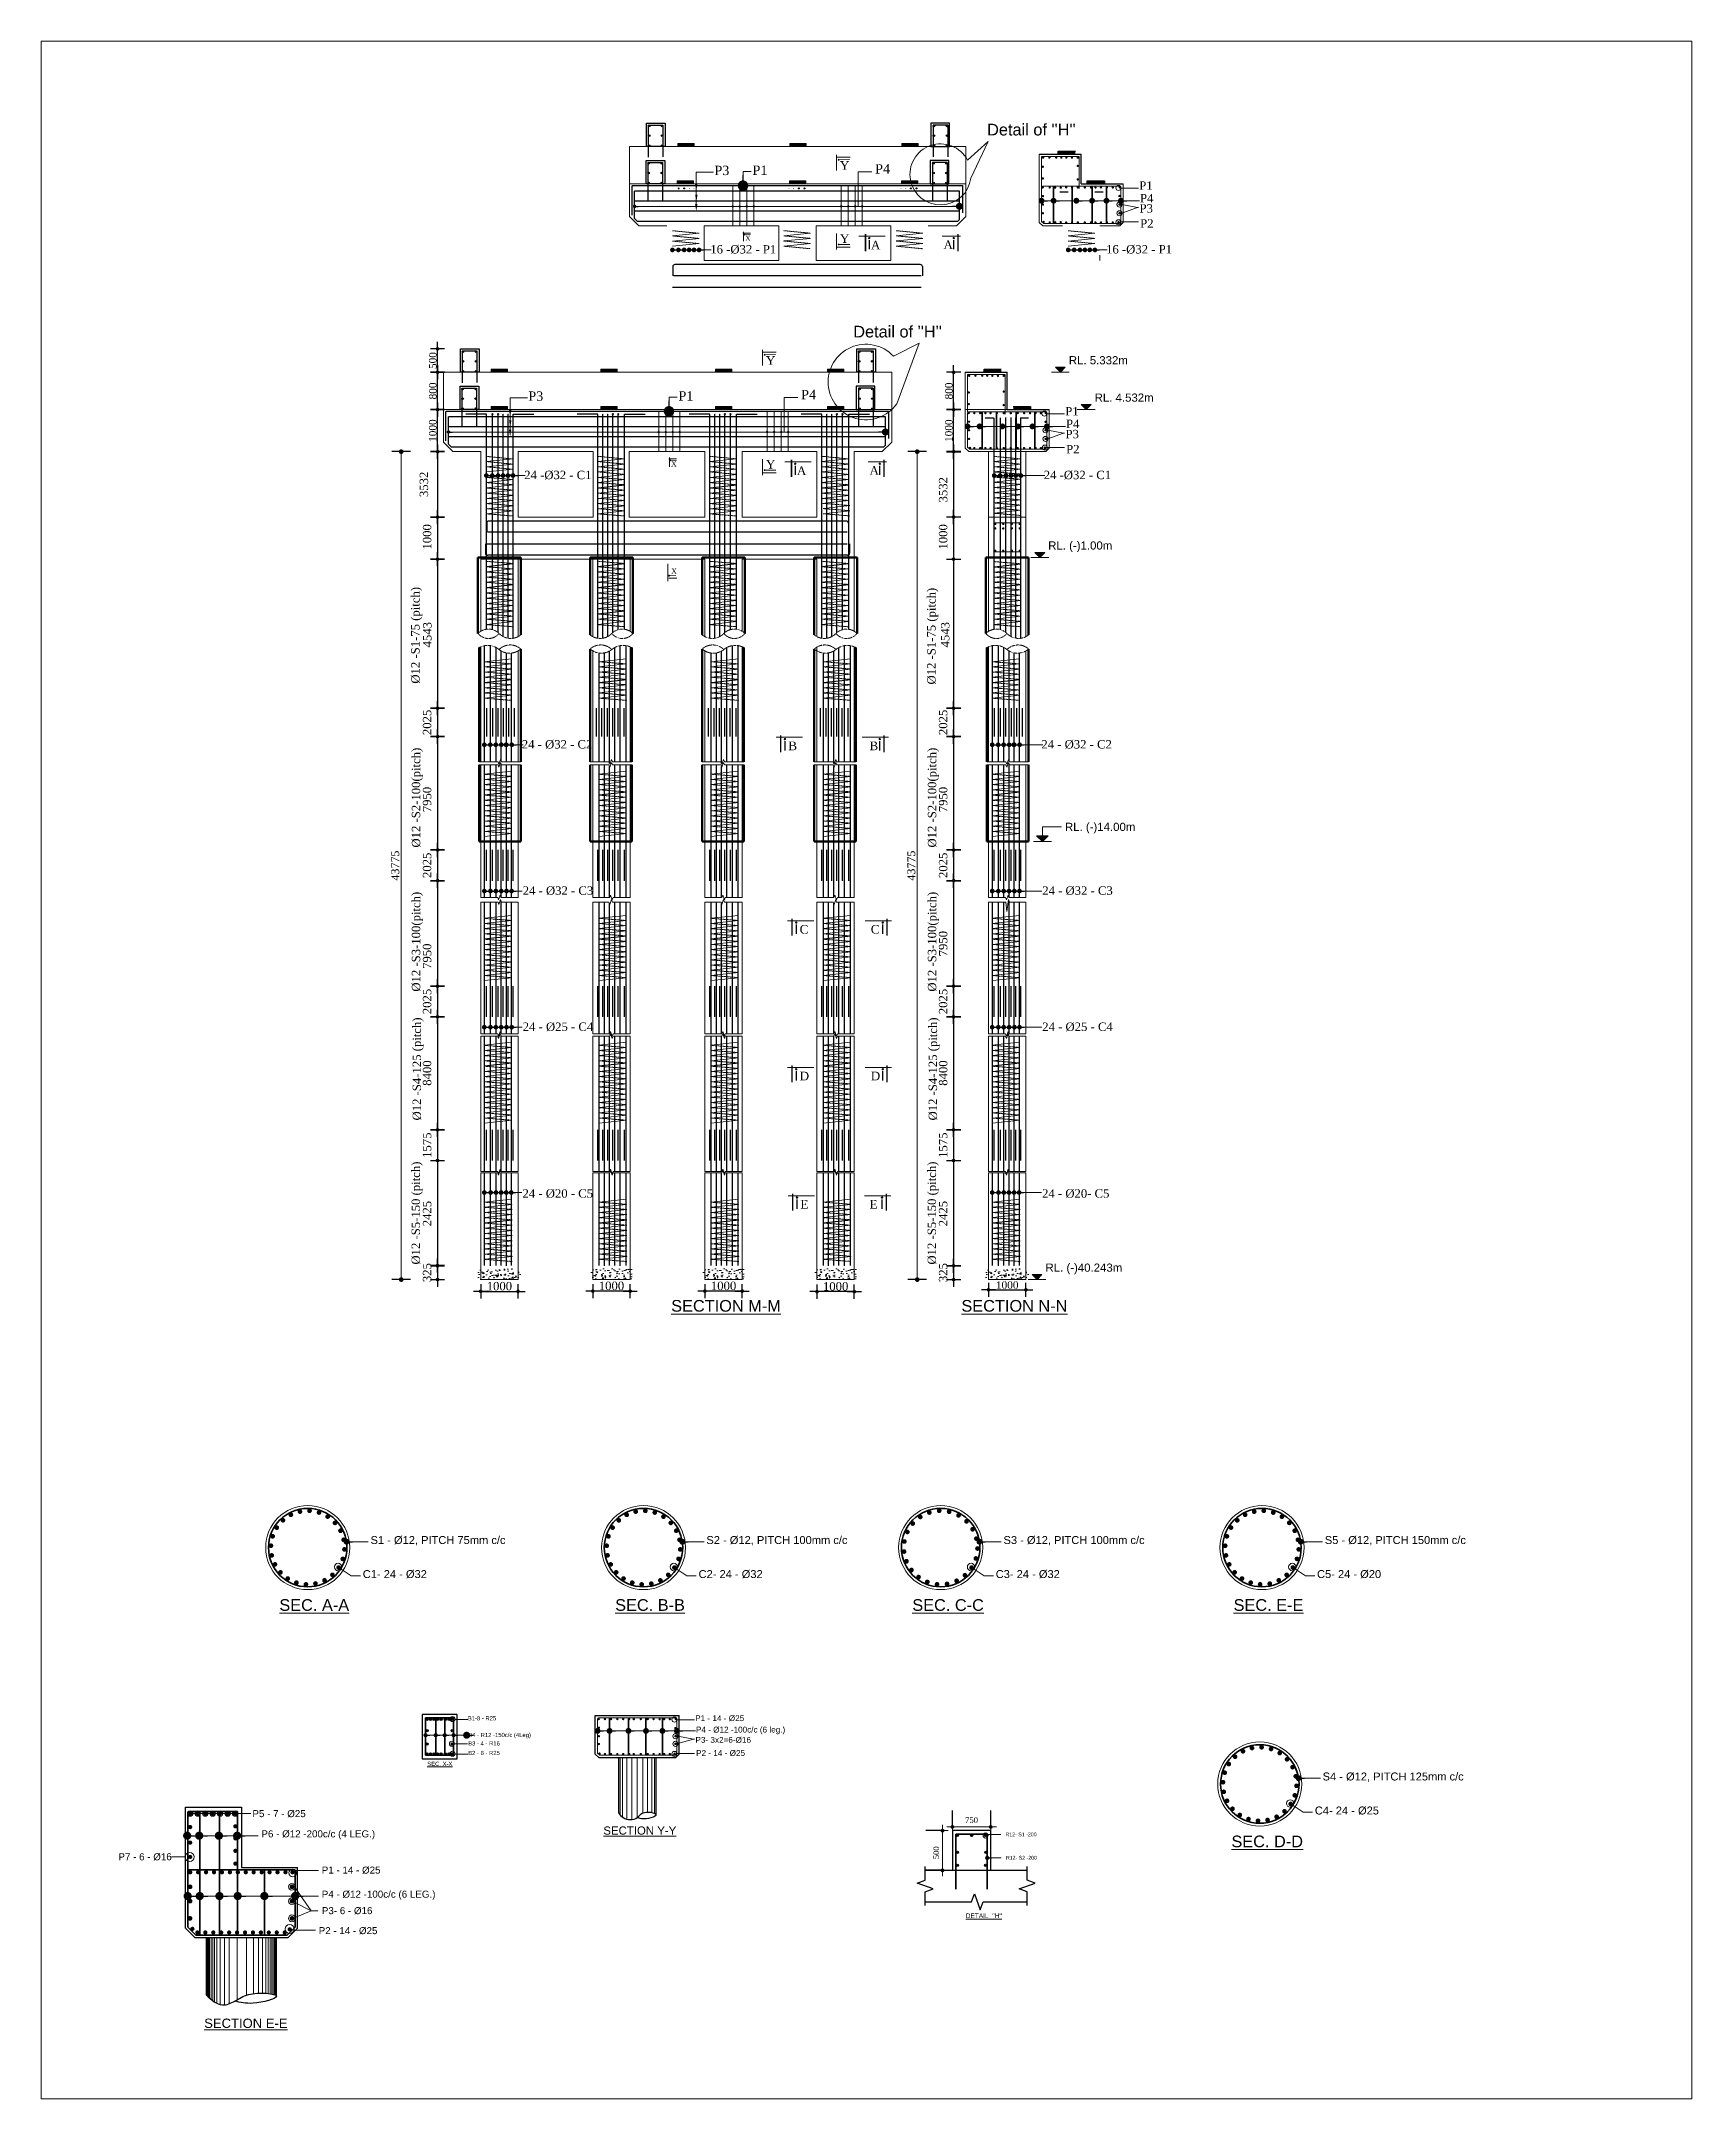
# Model space of a CAD drawing. Header units: millimetres. Extents: x -452357 to 35267, y 81803 to 461763.
# Drawn here: x -36457 to -1110, y 185240 to 229287 of the extents above; entities that cross this region are included whole.
import ezdxf

# ---------------------------------------------------------------- set-up
doc = ezdxf.new("R2010")
doc.units = ezdxf.units.MM
doc.header["$PDMODE"] = 2
doc.linetypes.add('DASHED', pattern=[0.75, 0.5, -0.25])
doc.linetypes.add('DASHEDX2', pattern=[38.1, 25.4, -12.7])
doc.layers.get('Defpoints').update_dxf_attribs({"lineweight": 13})
for name, color, linetype, lineweight in [('Ber', 12, 'Continuous', 30), ('Binder', 136, 'Continuous', 15), ('Deck Slab', 171, 'Continuous', 18), ('dim', 96, 'Continuous', 25), ('Dimision', 96, 'Continuous', 18), ('hatch', 65, 'Continuous', 15), ('Hatching', 65, 'Continuous', 20), ('Pile', 11, 'Continuous', 15), ('Reinf.', 12, 'Continuous', 30), ('Rod', 12, 'Continuous', 30), ('Rod -2', 5, 'Continuous', 35), ('Text', 7, 'Continuous', 15)]:
    doc.layers.add(name, color=color, linetype=linetype, lineweight=lineweight)
doc.layers.add('Elevation', color=21, linetype='Continuous')
doc.layers.add('Pire Line', color=11, linetype='Continuous')
doc.styles.add('ROMANS', font='arial.ttf', dxfattribs={"height": 200})
doc.styles.get("Standard").update_dxf_attribs({"font": 'times.ttf'})
doc.dimstyles.new('dim_75', dxfattribs={"dimscale": 0, "dimtxt": 100, "dimasz": 1.25, "dimexe": 35, "dimexo": 35, "dimgap": 50, "dimtad": 1, "dimdec": 0, "dimtxsty": 'Standard', "dimblk": 'D_TIC', "dimcen": 52.5, "dimclrd": 256, "dimclre": 256, "dimclrt": 256, "dimadec": 0, "dimazin": 0, "dimtfac": 1, "dimtdec": 0, "dimtix": 1, "dimtmove": 0, "dimatfit": 3, "dimldrblk": 'DOT', "dimfxl": 35, "dimfxlon": 1, "dimlwd": -1, "dimarcsym": 0})
doc.dimstyles.new('ISO-25', dxfattribs={"dimtxt": 175, "dimasz": 100, "dimexe": 65, "dimexo": 115.625, "dimgap": 40, "dimtad": 1, "dimtoh": 1, "dimdec": 0, "dimtxsty": 'Standard', "dimblk": 'DOT', "dimcen": 300, "dimclrd": 256, "dimclre": 256, "dimclrt": 256, "dimadec": 0, "dimazin": 0, "dimtfac": 1, "dimtdec": 0, "dimtix": 1, "dimtmove": 0, "dimatfit": 3, "dimldrblk": 'DOT', "dimfxl": 75, "dimlwd": -1, "dimarcsym": 0})
doc.dimstyles.new('ISO-70', dxfattribs={"dimscale": 0, "dimtxt": 70, "dimasz": 0.75, "dimexe": 35, "dimexo": 35, "dimgap": 20, "dimtad": 1, "dimdec": 0, "dimlfac": -1, "dimzin": 1, "dimdsep": 46, "dimtxsty": 'Standard', "dimblk": 'DIM', "dimcen": 60, "dimclrd": 256, "dimclre": 256, "dimclrt": 256, "dimadec": 0, "dimazin": 0, "dimtfac": 1, "dimtdec": 0, "dimtix": 1, "dimtofl": 0, "dimtmove": 0, "dimatfit": 3, "dimldrblk": 'DOT', "dimfxl": 35, "dimfxlon": 1, "dimtolj": 1, "dimlwd": -1, "dimarcsym": 0})

msp = doc.modelspace()

# ---------------------------------------------------------------- texts
at = {"layer": 'dim', "ltscale": 30, "char_height": 180, "attachment_point": 5, "rotation": 90}
for s, insert in [('%%C12 -S1-75 (pitch)', (-28415.3, 216568.7)), ('%%C12 -S1-75 (pitch)', (-17365.5, 216550.6)), ('%%C12 -S2-100(pitch)', (-28400.8, 213094.1)), ('%%C12 -S2-100(pitch)', (-17350.9, 213094.1)), ('%%C12 -S3-100(pitch)', (-28400.8, 210009.5)), ('%%C12 -S3-100(pitch)', (-17350.9, 210009.5)), ('%%C12 -S4-125 (pitch)', (-28383, 207285.8)), ('%%C12 -S4-125 (pitch)', (-17333.1, 207285.8)), ('%%C12 -S5-150 (pitch)', (-28404.9, 204201)), ('%%C12 -S5-150 (pitch)', (-17355, 204201))]:
    msp.add_mtext(s, dxfattribs=dict(at, insert=insert))
at = {"layer": 'dim', "color": 13, "linetype": 'Continuous', "lineweight": 15, "ltscale": 3, "insert": (-30309.5, 197745.8), "char_height": 100, "width": 103.584, "attachment_point": 1}
msp.add_mtext('\\A1;', dxfattribs=at)
at = {"layer": 'Text'}
for s, height, p in [('P3', 200, (-22039.8, 226420.5)), ('P1', 200, (-21224, 226424.7)), ('Y', 184.9, (-19353.3, 226533.2)), ('P4', 200, (-18598.1, 226453.5)), ('P1 ', 180, (-12942.8, 226106.1)), ('P4 ', 180, (-12927.2, 225836.3)), ('P3', 180, (-12937.3, 225617.6)), ('X', 112.1, (-21385.1, 225012.9)), ('Y', 184.9, (-19353.3, 224968.7)), ('P2', 180, (-12923.9, 225294.6)), ('16 -%%C32 - P1', 180, (-22128.3, 224742)), ('A', 184.9, (-18689.3, 224829)), ('A', 184.9, (-17134.1, 224835.4)), ('16 -%%C32 - P1', 180, (-13653.4, 224742)), ('Y', 184.9, (-20938.3, 222359.2)), ('P3', 200, (-26024.7, 221589.6)), ('P1', 200, (-22808.9, 221593.8)), ('P4', 200, (-20183.1, 221622.6)), ('P1', 180, (-14527.7, 221275.2)), ('P4', 180, (-14512.2, 221005.4)), ('P3', 180, (-14522.2, 220786.7)), ('X', 112.1, (-22970, 220182)), ('Y', 184.9, (-20938.3, 220137.8)), ('P2', 180, (-14508.8, 220463.7)), ('24 -%%C32 - C1', 180, (-26113.2, 219911.1)), ('A', 184.9, (-20274.2, 219998.1)), ('A', 184.9, (-18719, 220004.5)), ('24 -%%C32 - C1', 180, (-14988.1, 219911.1)), ('X', 112.1, (-22966.2, 217886.7)), ('24 - %%C32 - C2', 180, (-26164.2, 214146)), ('B', 184.9, (-20456.7, 214109.7)), ('B', 184.9, (-18719, 214109.7)), ('24 - %%C32 - C2', 180, (-15039.1, 214146)), ('24 - %%C32 - C3', 180, (-26145.4, 211014.3)), ('24 - %%C32 - C3', 180, (-15020.3, 211014.3)), ('C', 184.9, (-20214.5, 210182.6)), ('C', 184.9, (-18691.5, 210182.6)), ('24 - %%C25 - C4', 180, (-26145.4, 208099.6)), ('24 - %%C25 - C4', 180, (-15020.3, 208099.6)), ('D', 184.9, (-20214.5, 207042.9)), ('D', 184.9, (-18691.5, 207042.9)), ('24 - %%C20 - C5', 180, (-26149.4, 204531)), ('E', 184.9, (-20198.6, 204297.8)), ('E', 184.9, (-18716.4, 204297.8)), ('24 - %%C20- C5', 180, (-15024.3, 204531))]:
    msp.add_text(s, height=height, dxfattribs=at).set_placement(p)
at = {"layer": 'Text', "style": 'ROMANS'}
for s, height, p in [(' RL. 5.332m ', 175, (-14518.7, 222369)), (' RL. 4.532m ', 175, (-13966.3, 221569)), (' RL. (-)1.00m ', 175, (-14960.7, 218403.6)), (' RL. (-)14.00m ', 175, (-14602.4, 212380.9)), (' RL. (-)40.243m ', 175, (-15018.7, 202945.6)), ('%%USECTION M-M', 250, (-22965.6, 202090.3)), ('%%USECTION N-N', 250, (-16751.4, 202090.3)), ('S1 - %%C12, PITCH 75mm c/c', 170, (-29403.1, 197116.7)), ('S2 - %%C12, PITCH 100mm c/c', 170, (-22212.5, 197116.7)), ('S3 - %%C12, PITCH 100mm c/c', 170, (-15849.7, 197116.7)), ('S5 - %%C12, PITCH 150mm c/c', 170, (-8969.5, 197116.7)), ('C1- 24 - %%C32 ', 170, (-29569.6, 196388.3)), ('C2- 24 - %%C32', 170, (-22379.1, 196388.3)), ('C3- 24 - %%C32', 170, (-16016.2, 196388.3)), ('C5- 24 - %%C20', 170, (-9136, 196388.3)), ('%%USEC. A-A', 250, (-31356.1, 195686.4)), ('%%USEC. B-B', 250, (-24165.5, 195686.4)), ('%%USEC. C-C', 250, (-17802.7, 195686.4)), ('%%USEC. E-E', 250, (-10922.5, 195686.4)), ('B1-8 - R25', 90, (-27320.8, 193342.4)), ('P1 - 14 - %%C25', 125, (-22451, 193326.1)), ('B4 - R12 -150c/c (4Leg)', 90, (-27310.8, 192984.3)), ('P3- 3x2=6-%%C16 ', 125, (-22445.5, 192861.7)), ('P4 - %%C12 -100c/c (6 leg.)', 125, (-22435.5, 193081.5)), ('B2 - 8 - R25 ', 90, (-27313.2, 192599.2)), ('B3 - 4 - R16 ', 90, (-27312.8, 192803.9)), ('P2 - 14 - %%C25', 125, (-22432.1, 192580.7)), ('%%USEC. X-X', 90, (-28189, 192366.4)), ('S4 - %%C12, PITCH 125mm c/c', 170, (-9016.3, 192055.7)), ('P5 - 7 - %%C25', 150, (-31932.6, 191270.4)), ('C4- 24 - %%C25', 170, (-9182.9, 191327.3)), ('P6 - %%C12 -200c/c (4 LEG.)', 150, (-31739.3, 190837.7)), ('%%USECTION Y-Y', 175, (-24418.5, 190895.7)), ('%%USEC. D-D', 250, (-10969.3, 190625.4)), ('P7 - 6 - %%C16', 150, (-34801.4, 190347.2)), ('P1 - 14 - %%C25', 150, (-30447.8, 190062.1)), ('P4 - %%C12 -100c/c (6 LEG.)', 150, (-30447.6, 189546.4)), ('P3- 6 - %%C16', 150, (-30446, 189193.5)), ('P2 - 14 - %%C25', 150, (-30513.5, 188765.6)), ('%%USECTION E-E', 200, (-32965.5, 186758))]:
    msp.add_text(s, height=height, dxfattribs=at).set_placement(p)
at = {"layer": 'Text', "ltscale": 3, "attachment_point": 1, "style": 'ROMANS'}
for s, insert, char_height, width in [("Detail of ''H'' ", (-16200.9, 227518.3), 250, 2347.544), ("Detail of ''H'' ", (-19067.1, 223194.4), 250, 2347.544), ('R12- S1 -200', (-15806.4, 190940.6), 80, 676.438), ('R12- S2 -200', (-15797.1, 190441.8), 80, 676.438), ("{\\LDETAIL  ''H''}", (-16657.8, 189209), 100, 1064.733)]:
    msp.add_mtext(s, dxfattribs=dict(at, insert=insert, char_height=char_height, width=width))

# ---------------------------------------------------------------- blocks, each defined once
blk = doc.blocks.new('DIM')
at = {"layer": 'dim'}
for p, q in [((-101, 0), (101, 0)), ((0, -101), (0, 101))]:
    blk.add_line(p, q, dxfattribs=at)
at = {"layer": 'dim', "const_width": 25.4}
blk.add_lwpolyline([(-13, 0, 1), (13, 0, 1)], format="xyb", close=True, dxfattribs=at)
blk = doc.blocks.new('*D502')
at = {"layer": 'Defpoints', "color": 0, "ltscale": 30, "transparency": 16777216}
for p in [(-27044, 220500), (-27968, 219099), (-23257, 219099)]:
    blk.add_point(p, dxfattribs=at)
at = {"layer": 'dim', "lineweight": -2, "ltscale": 30, "transparency": 16777216}
for p, q in [((-27933, 220500), (-28003, 220500)), ((-27933, 219099), (-28003, 219099))]:
    blk.add_line(p, q, dxfattribs=at)
at = {"layer": 'dim', "ltscale": 30, "transparency": 16777216}
blk.add_line((-27968, 220499), (-27968, 219100), dxfattribs=at)
at = {"layer": 'dim', "ltscale": 30, "transparency": 16777216, "xscale": 1.5, "yscale": 1.5, "zscale": 1.5}
for p, rotation in [((-27968, 220500), 90), ((-27968, 219099), 270)]:
    blk.add_blockref('DIM', p, dxfattribs=dict(at, rotation=rotation))
at = {"layer": 'dim', "ltscale": 30, "transparency": 16777216, "insert": (-28260, 219799), "char_height": 160, "attachment_point": 5, "rotation": 90}
blk.add_mtext('\\A1;{\\H1.125x;3532}', dxfattribs=at)
blk = doc.blocks.new('_Dot')
at = {"color": 0, "linetype": 'ByBlock', "lineweight": -2}
blk.add_line((-0.5, 0), (-1, 0), dxfattribs=at)
at = {"color": 0, "linetype": 'ByBlock', "const_width": 0.5}
blk.add_lwpolyline([(-0.25, 0, 1), (0.25, 0, 1)], format="xyb", close=True, dxfattribs=at)
blk = doc.blocks.new('*D503')
at = {"layer": 'Defpoints', "color": 0, "ltscale": 30, "transparency": 16777216}
for p in [(-27816, 218199), (-27968, 215008), (-26474, 215008)]:
    blk.add_point(p, dxfattribs=at)
at = {"layer": 'dim', "lineweight": -2, "ltscale": 30, "transparency": 16777216}
for p, q in [((-27933, 218199), (-28003, 218199)), ((-27933, 215008), (-28003, 215008))]:
    blk.add_line(p, q, dxfattribs=at)
at = {"layer": 'dim', "ltscale": 30, "transparency": 16777216}
blk.add_line((-27968, 218197), (-27968, 215009), dxfattribs=at)
at = {"layer": 'dim', "ltscale": 30, "transparency": 16777216, "xscale": 1.5, "yscale": 1.5, "zscale": 1.5}
for p, rotation in [((-27968, 218199), 90), ((-27968, 215008), 270)]:
    blk.add_blockref('DIM', p, dxfattribs=dict(at, rotation=rotation))
at = {"layer": 'dim', "ltscale": 30, "transparency": 16777216, "insert": (-28187, 216581), "char_height": 160, "attachment_point": 5, "rotation": 90}
blk.add_mtext('\\A1;{\\H1.125x;4543}', dxfattribs=at)
blk = doc.blocks.new('*D504')
at = {"layer": 'Defpoints', "color": 0, "ltscale": 30, "transparency": 16777216}
for p in [(-26474, 215008), (-27968, 214400), (-26446, 214400)]:
    blk.add_point(p, dxfattribs=at)
at = {"layer": 'dim', "lineweight": -2, "ltscale": 30, "transparency": 16777216}
for p, q in [((-27933, 215008), (-28003, 215008)), ((-27933, 214400), (-28003, 214400))]:
    blk.add_line(p, q, dxfattribs=at)
at = {"layer": 'dim', "ltscale": 30, "transparency": 16777216}
blk.add_line((-27968, 215006), (-27968, 214402), dxfattribs=at)
at = {"layer": 'dim', "ltscale": 30, "transparency": 16777216, "xscale": 1.5, "yscale": 1.5, "zscale": 1.5}
for p, rotation in [((-27968, 215008), 90), ((-27968, 214400), 270)]:
    blk.add_blockref('DIM', p, dxfattribs=dict(at, rotation=rotation))
at = {"layer": 'dim', "ltscale": 30, "transparency": 16777216, "insert": (-28192, 214704), "char_height": 160, "attachment_point": 5, "rotation": 90}
blk.add_mtext('\\A1;{\\H1.125x;2025}', dxfattribs=at)
blk = doc.blocks.new('*D505')
at = {"layer": 'Defpoints', "color": 0, "ltscale": 30, "transparency": 16777216}
for p in [(-27926, 214400), (-27968, 211973), (-26446, 211973)]:
    blk.add_point(p, dxfattribs=at)
at = {"layer": 'dim', "lineweight": -2, "ltscale": 30, "transparency": 16777216}
for p, q in [((-27961, 214400), (-28003, 214400)), ((-27933, 211973), (-28003, 211973))]:
    blk.add_line(p, q, dxfattribs=at)
at = {"layer": 'dim', "ltscale": 30, "transparency": 16777216}
blk.add_line((-27968, 214399), (-27968, 211975), dxfattribs=at)
at = {"layer": 'dim', "ltscale": 30, "transparency": 16777216, "xscale": 1.5, "yscale": 1.5, "zscale": 1.5}
for p, rotation in [((-27968, 214400), 90), ((-27968, 211973), 270)]:
    blk.add_blockref('DIM', p, dxfattribs=dict(at, rotation=rotation))
at = {"layer": 'dim', "ltscale": 30, "transparency": 16777216, "insert": (-28192, 213053), "char_height": 160, "attachment_point": 5, "rotation": 90}
blk.add_mtext('\\A1;{\\H1.125x;7950}', dxfattribs=at)
blk = doc.blocks.new('*D506')
at = {"layer": 'Defpoints', "color": 0, "ltscale": 30, "transparency": 16777216}
for p in [(-27940, 211973), (-27968, 211316), (-26446, 211316)]:
    blk.add_point(p, dxfattribs=at)
at = {"layer": 'dim', "lineweight": -2, "ltscale": 30, "transparency": 16777216}
for p, q in [((-27968, 211973), (-28003, 211973)), ((-27933, 211316), (-28003, 211316))]:
    blk.add_line(p, q, dxfattribs=at)
at = {"layer": 'dim', "ltscale": 30, "transparency": 16777216}
blk.add_line((-27968, 211972), (-27968, 211317), dxfattribs=at)
at = {"layer": 'dim', "ltscale": 30, "transparency": 16777216, "xscale": 1.5, "yscale": 1.5, "zscale": 1.5}
for p, rotation in [((-27968, 211973), 90), ((-27968, 211316), 270)]:
    blk.add_blockref('DIM', p, dxfattribs=dict(at, rotation=rotation))
at = {"layer": 'dim', "ltscale": 30, "transparency": 16777216, "insert": (-28192, 211645), "char_height": 160, "attachment_point": 5, "rotation": 90}
blk.add_mtext('\\A1;{\\H1.125x;2025}', dxfattribs=at)
blk = doc.blocks.new('r')
at = {"layer": 'Rod', "ltscale": 3, "const_width": 25}
blk.add_lwpolyline([(-12.5, 0, 1), (12.5, 0, 1)], format="xyb", close=True, dxfattribs=at)
blk = doc.blocks.new('*U483')
at = {"layer": 'Dimision', "ltscale": 10, "xscale": -1.999999999995604, "yscale": 2, "zscale": 2, "rotation": 108.0000000000604}
blk.add_blockref('r', (0, 0), dxfattribs=at)
blk.add_blockref('r', (0, 0), dxfattribs=at)
blk = doc.blocks.new('*U484')
at = {"layer": 'hatch', "color": 0, "linetype": 'ByBlock', "lineweight": -2}
for p, rotation in [((-370757, 219754), 134.9999999999998), ((-370551, 219771), 119.9999999999998), ((-370349, 219734), 104.9999999999998), ((-371253, 219411), 180), ((-371120, 219568), 164.9999999999997), ((-370950, 219685), 149.9999999999998), ((-370163, 219646), 89.99999999999984), ((-370006, 219513), 74.9999999999999), ((-369889, 219344), 59.99999999999991), ((-371341, 219225), 194.9999999999997), ((-369820, 219150), 44.99999999999992), ((-369803, 218945), 29.99999999999998), ((-369840, 218742), 14.99999999999992)]:
    blk.add_blockref('*U483', p, dxfattribs=dict(at, rotation=rotation))
at = {"layer": 'hatch', "color": 0, "linetype": 'ByBlock', "lineweight": -2, "transparency": 16777216}
for p, rotation in [((-371378, 219023), 209.9999999999996), ((-371361, 218817), 224.9999999999996), ((-371292, 218624), 239.9999999999996), ((-371175, 218454), 254.9999999999996), ((-370061, 218400), 344.9999999999995), ((-371018, 218321), 269.9999999999996), ((-370832, 218233), 284.9999999999995), ((-370629, 218196), 299.9999999999996), ((-370424, 218213), 314.9999999999994), ((-370230, 218282), 329.9999999999995)]:
    blk.add_blockref('*U483', p, dxfattribs=dict(at, rotation=rotation))
at = {"layer": 'hatch', "color": 0, "linetype": 'ByBlock', "lineweight": -2}
blk.add_blockref('*U483', (-369928, 218556), dxfattribs=at)
blk = doc.blocks.new('*U477')
at = {"layer": 'Dimision', "ltscale": 10, "xscale": -1.999999999995604, "yscale": 2, "zscale": 2, "rotation": 108.0000000000604}
blk.add_blockref('r', (0, 0), dxfattribs=at)
blk.add_blockref('r', (0, 0), dxfattribs=at)
blk = doc.blocks.new('*U478')
at = {"layer": 'hatch', "color": 0, "linetype": 'ByBlock', "lineweight": -2}
for p, rotation in [((-370757, 219754), 134.9999999999998), ((-370551, 219771), 119.9999999999998), ((-370349, 219734), 104.9999999999998), ((-371253, 219411), 180), ((-371120, 219568), 164.9999999999997), ((-370950, 219685), 149.9999999999998), ((-370163, 219646), 89.99999999999984), ((-370006, 219513), 74.9999999999999), ((-369889, 219344), 59.99999999999991), ((-371341, 219225), 194.9999999999997), ((-369820, 219150), 44.99999999999992), ((-369803, 218945), 29.99999999999998), ((-369840, 218742), 14.99999999999992)]:
    blk.add_blockref('*U477', p, dxfattribs=dict(at, rotation=rotation))
at = {"layer": 'hatch', "color": 0, "linetype": 'ByBlock', "lineweight": -2, "transparency": 16777216}
for p, rotation in [((-371378, 219023), 209.9999999999996), ((-371361, 218817), 224.9999999999996), ((-371292, 218624), 239.9999999999996), ((-371175, 218454), 254.9999999999996), ((-370061, 218400), 344.9999999999995), ((-371018, 218321), 269.9999999999996), ((-370832, 218233), 284.9999999999995), ((-370629, 218196), 299.9999999999996), ((-370424, 218213), 314.9999999999994), ((-370230, 218282), 329.9999999999995)]:
    blk.add_blockref('*U477', p, dxfattribs=dict(at, rotation=rotation))
at = {"layer": 'hatch', "color": 0, "linetype": 'ByBlock', "lineweight": -2}
blk.add_blockref('*U477', (-369928, 218556), dxfattribs=at)
blk = doc.blocks.new('*U479')
at = {"layer": 'Dimision', "ltscale": 10, "xscale": -1.999999999995604, "yscale": 2, "zscale": 2, "rotation": 108.0000000000604}
blk.add_blockref('r', (0, 0), dxfattribs=at)
blk.add_blockref('r', (0, 0), dxfattribs=at)
blk = doc.blocks.new('*U480')
at = {"layer": 'hatch', "color": 0, "linetype": 'ByBlock', "lineweight": -2}
for p, rotation in [((-370833, 219734), 140.780115746411), ((-370622, 219772), 125.1378806634764), ((-370409, 219751), 109.4956455805419), ((-371304, 219318), 187.7068209952145), ((-371187, 219498), 172.0645859122802), ((-371027, 219640), 156.4223508293454), ((-370208, 219674), 93.85341049760734), ((-370037, 219545), 78.21117541467277), ((-369906, 219375), 62.5689403317382), ((-371368, 219114), 203.3490560781491), ((-369826, 219176), 46.92670524880364), ((-369802, 218963), 31.28447016586914), ((-369837, 218751), 15.64223508293454)]:
    blk.add_blockref('*U479', p, dxfattribs=dict(at, rotation=rotation))
at = {"layer": 'hatch', "color": 0, "linetype": 'ByBlock', "lineweight": -2, "transparency": 16777216}
for p, rotation in [((-371374, 218899), 218.9912911610836), ((-371322, 218691), 234.6335262440183), ((-371216, 218504), 250.2757613269527), ((-369929, 218554), 359.7714069074955), ((-371064, 218353), 265.9179964098874), ((-370876, 218249), 281.5602314928219), ((-370667, 218199), 297.2024665757565), ((-370453, 218207), 312.844701658691), ((-370249, 218273), 328.4869367416256), ((-370070, 218392), 344.12917182456)]:
    blk.add_blockref('*U479', p, dxfattribs=dict(at, rotation=rotation))
at = {"layer": 'hatch', "color": 0, "linetype": 'ByBlock', "lineweight": -2}
blk.add_blockref('*U479', (-369928, 218556), dxfattribs=at)
blk = doc.blocks.new('*U481')
at = {"layer": 'Dimision', "ltscale": 10, "xscale": -1.999999999995604, "yscale": 2, "zscale": 2, "rotation": 108.0000000000604}
blk.add_blockref('r', (0, 0), dxfattribs=at)
blk.add_blockref('r', (0, 0), dxfattribs=at)
blk = doc.blocks.new('*U482')
at = {"layer": 'hatch', "color": 0, "linetype": 'ByBlock', "lineweight": -2}
for p, rotation in [((-370757, 219754), 134.9999999999998), ((-370551, 219771), 119.9999999999998), ((-370349, 219734), 104.9999999999998), ((-371253, 219411), 180), ((-371120, 219568), 164.9999999999997), ((-370950, 219685), 149.9999999999998), ((-370163, 219646), 89.99999999999984), ((-370006, 219513), 74.9999999999999), ((-369889, 219344), 59.99999999999991), ((-371341, 219225), 194.9999999999997), ((-369820, 219150), 44.99999999999992), ((-369803, 218945), 29.99999999999998), ((-369840, 218742), 14.99999999999992)]:
    blk.add_blockref('*U481', p, dxfattribs=dict(at, rotation=rotation))
at = {"layer": 'hatch', "color": 0, "linetype": 'ByBlock', "lineweight": -2, "transparency": 16777216}
for p, rotation in [((-371378, 219023), 209.9999999999996), ((-371361, 218817), 224.9999999999996), ((-371292, 218624), 239.9999999999996), ((-371175, 218454), 254.9999999999996), ((-370061, 218400), 344.9999999999995), ((-371018, 218321), 269.9999999999996), ((-370832, 218233), 284.9999999999995), ((-370629, 218196), 299.9999999999996), ((-370424, 218213), 314.9999999999994), ((-370230, 218282), 329.9999999999995)]:
    blk.add_blockref('*U481', p, dxfattribs=dict(at, rotation=rotation))
at = {"layer": 'hatch', "color": 0, "linetype": 'ByBlock', "lineweight": -2}
blk.add_blockref('*U481', (-369928, 218556), dxfattribs=at)
blk = doc.blocks.new('*D517')
at = {"layer": 'Defpoints', "color": 0, "ltscale": 30, "transparency": 16777216}
for p in [(-16170, 220500), (-16918, 218199), (-14607, 218199)]:
    blk.add_point(p, dxfattribs=at)
at = {"layer": 'dim', "lineweight": -2, "ltscale": 30, "transparency": 16777216}
for p, q in [((-16883, 220500), (-16953, 220500)), ((-16883, 218199), (-16953, 218199))]:
    blk.add_line(p, q, dxfattribs=at)
at = {"layer": 'dim', "ltscale": 30, "transparency": 16777216}
blk.add_line((-16918, 220499), (-16918, 218200), dxfattribs=at)
at = {"layer": 'dim', "ltscale": 30, "transparency": 16777216, "xscale": 1.5, "yscale": 1.5, "zscale": 1.5}
for p, rotation in [((-16918, 220500), 90), ((-16918, 218199), 270)]:
    blk.add_blockref('DIM', p, dxfattribs=dict(at, rotation=rotation))
at = {"layer": 'dim', "ltscale": 30, "transparency": 16777216, "insert": (-17142, 219684), "char_height": 160, "attachment_point": 5, "rotation": 90}
blk.add_mtext('\\A1;{\\H1.125x;3532}', dxfattribs=at)
blk = doc.blocks.new('*D518')
at = {"layer": 'Defpoints', "color": 0, "ltscale": 30, "transparency": 16777216}
for p in [(-16766, 219101), (-16918, 215008), (-15424, 215008)]:
    blk.add_point(p, dxfattribs=at)
at = {"layer": 'dim', "lineweight": -2, "ltscale": 30, "transparency": 16777216}
for p, q in [((-16883, 219101), (-16953, 219101)), ((-16883, 215008), (-16953, 215008))]:
    blk.add_line(p, q, dxfattribs=at)
at = {"layer": 'dim', "ltscale": 30, "transparency": 16777216}
blk.add_line((-16918, 219100), (-16918, 215009), dxfattribs=at)
at = {"layer": 'dim', "ltscale": 30, "transparency": 16777216, "xscale": 1.5, "yscale": 1.5, "zscale": 1.5}
for p, rotation in [((-16918, 219101), 90), ((-16918, 215008), 270)]:
    blk.add_blockref('DIM', p, dxfattribs=dict(at, rotation=rotation))
at = {"layer": 'dim', "ltscale": 30, "transparency": 16777216, "insert": (-17097, 216581), "char_height": 160, "attachment_point": 5, "rotation": 90}
blk.add_mtext('\\A1;{\\H1.125x;4543}', dxfattribs=at)
blk = doc.blocks.new('*D519')
at = {"layer": 'Defpoints', "color": 0, "ltscale": 30, "transparency": 16777216}
for p in [(-15424, 215008), (-16918, 214400), (-15397, 214400)]:
    blk.add_point(p, dxfattribs=at)
at = {"layer": 'dim', "lineweight": -2, "ltscale": 30, "transparency": 16777216}
for p, q in [((-16883, 215008), (-16953, 215008)), ((-16883, 214400), (-16953, 214400))]:
    blk.add_line(p, q, dxfattribs=at)
at = {"layer": 'dim', "ltscale": 30, "transparency": 16777216}
blk.add_line((-16918, 215006), (-16918, 214402), dxfattribs=at)
at = {"layer": 'dim', "ltscale": 30, "transparency": 16777216, "xscale": 1.5, "yscale": 1.5, "zscale": 1.5}
for p, rotation in [((-16918, 215008), 90), ((-16918, 214400), 270)]:
    blk.add_blockref('DIM', p, dxfattribs=dict(at, rotation=rotation))
at = {"layer": 'dim', "ltscale": 30, "transparency": 16777216, "insert": (-17142, 214704), "char_height": 160, "attachment_point": 5, "rotation": 90}
blk.add_mtext('\\A1;{\\H1.125x;2025}', dxfattribs=at)
blk = doc.blocks.new('*D520')
at = {"layer": 'Defpoints', "color": 0, "ltscale": 30, "transparency": 16777216}
for p in [(-16876, 214400), (-16918, 211973), (-15397, 211973)]:
    blk.add_point(p, dxfattribs=at)
at = {"layer": 'dim', "lineweight": -2, "ltscale": 30, "transparency": 16777216}
for p, q in [((-16911, 214400), (-16953, 214400)), ((-16883, 211973), (-16953, 211973))]:
    blk.add_line(p, q, dxfattribs=at)
at = {"layer": 'dim', "ltscale": 30, "transparency": 16777216}
blk.add_line((-16918, 214399), (-16918, 211975), dxfattribs=at)
at = {"layer": 'dim', "ltscale": 30, "transparency": 16777216, "xscale": 1.5, "yscale": 1.5, "zscale": 1.5}
for p, rotation in [((-16918, 214400), 90), ((-16918, 211973), 270)]:
    blk.add_blockref('DIM', p, dxfattribs=dict(at, rotation=rotation))
at = {"layer": 'dim', "ltscale": 30, "transparency": 16777216, "insert": (-17142, 213053), "char_height": 160, "attachment_point": 5, "rotation": 90}
blk.add_mtext('\\A1;{\\H1.125x;7950}', dxfattribs=at)
blk = doc.blocks.new('*D521')
at = {"layer": 'Defpoints', "color": 0, "ltscale": 30, "transparency": 16777216}
for p in [(-16890, 211973), (-16918, 211316), (-15397, 211316)]:
    blk.add_point(p, dxfattribs=at)
at = {"layer": 'dim', "lineweight": -2, "ltscale": 30, "transparency": 16777216}
for p, q in [((-16918, 211973), (-16953, 211973)), ((-16883, 211316), (-16953, 211316))]:
    blk.add_line(p, q, dxfattribs=at)
at = {"layer": 'dim', "ltscale": 30, "transparency": 16777216}
blk.add_line((-16918, 211972), (-16918, 211317), dxfattribs=at)
at = {"layer": 'dim', "ltscale": 30, "transparency": 16777216, "xscale": 1.5, "yscale": 1.5, "zscale": 1.5}
for p, rotation in [((-16918, 211973), 90), ((-16918, 211316), 270)]:
    blk.add_blockref('DIM', p, dxfattribs=dict(at, rotation=rotation))
at = {"layer": 'dim', "ltscale": 30, "transparency": 16777216, "insert": (-17142, 211645), "char_height": 160, "attachment_point": 5, "rotation": 90}
blk.add_mtext('\\A1;{\\H1.125x;2025}', dxfattribs=at)
blk = doc.blocks.new('*D563')
at = {"layer": 'Defpoints', "color": 0, "ltscale": 30, "transparency": 16777216}
for p in [(-27044, 202942), (-26244, 202942), (-26244, 202525)]:
    blk.add_point(p, dxfattribs=at)
at = {"layer": 'dim', "lineweight": -2, "ltscale": 30, "transparency": 16777216}
for p, q in [((-27044, 202560), (-27044, 202490)), ((-26244, 202560), (-26244, 202490))]:
    blk.add_line(p, q, dxfattribs=at)
at = {"layer": 'dim', "ltscale": 30, "transparency": 16777216}
blk.add_line((-27043, 202525), (-26246, 202525), dxfattribs=at)
at = {"layer": 'dim', "ltscale": 30, "transparency": 16777216, "xscale": 1.5, "yscale": 1.5, "zscale": 1.5, "rotation": 180}
blk.add_blockref('DIM', (-27044, 202525), dxfattribs=at)
at = {"layer": 'dim', "ltscale": 30, "transparency": 16777216, "xscale": 1.5, "yscale": 1.5, "zscale": 1.5}
blk.add_blockref('DIM', (-26244, 202525), dxfattribs=at)
at = {"layer": 'dim', "ltscale": 30, "transparency": 16777216, "insert": (-26644, 202636), "char_height": 160, "attachment_point": 5}
blk.add_mtext('\\A1;{\\H1.125x;1000}', dxfattribs=at)
blk = doc.blocks.new('*D564')
at = {"layer": 'Defpoints', "color": 0, "ltscale": 30, "transparency": 16777216}
for p in [(-19844, 202936), (-19044, 202936), (-19844, 202519)]:
    blk.add_point(p, dxfattribs=at)
at = {"layer": 'dim', "lineweight": -2, "ltscale": 30, "transparency": 16777216}
for p, q in [((-19844, 202554), (-19844, 202484)), ((-19044, 202554), (-19044, 202484))]:
    blk.add_line(p, q, dxfattribs=at)
at = {"layer": 'dim', "ltscale": 30, "transparency": 16777216}
blk.add_line((-19046, 202519), (-19843, 202519), dxfattribs=at)
at = {"layer": 'dim', "ltscale": 30, "transparency": 16777216, "xscale": 1.5, "yscale": 1.5, "zscale": 1.5, "rotation": 180}
blk.add_blockref('DIM', (-19844, 202519), dxfattribs=at)
at = {"layer": 'dim', "ltscale": 30, "transparency": 16777216, "xscale": 1.5, "yscale": 1.5, "zscale": 1.5}
blk.add_blockref('DIM', (-19044, 202519), dxfattribs=at)
at = {"layer": 'dim', "ltscale": 30, "transparency": 16777216, "insert": (-19444, 202631), "char_height": 160, "attachment_point": 5}
blk.add_mtext('\\A1;{\\H1.125x;1000}', dxfattribs=at)
blk = doc.blocks.new('*D570')
at = {"layer": 'Defpoints', "color": 0, "ltscale": 30, "transparency": 16777216}
for p in [(-22244, 202948), (-21444, 202948), (-22244, 202531)]:
    blk.add_point(p, dxfattribs=at)
at = {"layer": 'dim', "lineweight": -2, "ltscale": 30, "transparency": 16777216}
for p, q in [((-22244, 202566), (-22244, 202496)), ((-21444, 202566), (-21444, 202496))]:
    blk.add_line(p, q, dxfattribs=at)
at = {"layer": 'dim', "ltscale": 30, "transparency": 16777216}
blk.add_line((-21446, 202531), (-22243, 202531), dxfattribs=at)
at = {"layer": 'dim', "ltscale": 30, "transparency": 16777216, "xscale": 1.5, "yscale": 1.5, "zscale": 1.5, "rotation": 180}
blk.add_blockref('DIM', (-22244, 202531), dxfattribs=at)
at = {"layer": 'dim', "ltscale": 30, "transparency": 16777216, "xscale": 1.5, "yscale": 1.5, "zscale": 1.5}
blk.add_blockref('DIM', (-21444, 202531), dxfattribs=at)
at = {"layer": 'dim', "ltscale": 30, "transparency": 16777216, "insert": (-21844, 202642), "char_height": 160, "attachment_point": 5}
blk.add_mtext('\\A1;{\\H1.125x;1000}', dxfattribs=at)
blk = doc.blocks.new('*D571')
at = {"layer": 'Defpoints', "color": 0, "ltscale": 30, "transparency": 16777216}
for p in [(-27943, 208401), (-27968, 205983), (-26446, 205983)]:
    blk.add_point(p, dxfattribs=at)
at = {"layer": 'dim', "lineweight": -2, "ltscale": 30, "transparency": 16777216}
for p, q in [((-27968, 208401), (-28003, 208401)), ((-27933, 205983), (-28003, 205983))]:
    blk.add_line(p, q, dxfattribs=at)
at = {"layer": 'dim', "ltscale": 30, "transparency": 16777216}
blk.add_line((-27968, 208400), (-27968, 205984), dxfattribs=at)
at = {"layer": 'dim', "ltscale": 30, "transparency": 16777216, "xscale": 1.5, "yscale": 1.5, "zscale": 1.5}
for p, rotation in [((-27968, 208401), 90), ((-27968, 205983), 270)]:
    blk.add_blockref('DIM', p, dxfattribs=dict(at, rotation=rotation))
at = {"layer": 'dim', "ltscale": 30, "transparency": 16777216, "insert": (-28192, 207198), "char_height": 160, "attachment_point": 5, "rotation": 90}
blk.add_mtext('\\A1;{\\H1.125x;8400}', dxfattribs=at)
blk = doc.blocks.new('*D572')
at = {"layer": 'Defpoints', "color": 0, "ltscale": 30, "transparency": 16777216}
for p in [(-26446, 205983), (-27968, 205325), (-26446, 205325)]:
    blk.add_point(p, dxfattribs=at)
at = {"layer": 'dim', "lineweight": -2, "ltscale": 30, "transparency": 16777216}
for p, q in [((-27933, 205983), (-28003, 205983)), ((-27933, 205325), (-28003, 205325))]:
    blk.add_line(p, q, dxfattribs=at)
at = {"layer": 'dim', "ltscale": 30, "transparency": 16777216}
blk.add_line((-27968, 205981), (-27968, 205327), dxfattribs=at)
at = {"layer": 'dim', "ltscale": 30, "transparency": 16777216, "xscale": 1.5, "yscale": 1.5, "zscale": 1.5}
for p, rotation in [((-27968, 205983), 90), ((-27968, 205325), 270)]:
    blk.add_blockref('DIM', p, dxfattribs=dict(at, rotation=rotation))
at = {"layer": 'dim', "ltscale": 30, "transparency": 16777216, "insert": (-28192, 205654), "char_height": 160, "attachment_point": 5, "rotation": 90}
blk.add_mtext('\\A1;{\\H1.125x;1575}', dxfattribs=at)
blk = doc.blocks.new('*D573')
at = {"layer": 'Defpoints', "color": 0, "ltscale": 30, "transparency": 16777216}
for p in [(-27943, 205983), (-27968, 203073), (-26924, 203073)]:
    blk.add_point(p, dxfattribs=at)
at = {"layer": 'dim', "lineweight": -2, "ltscale": 30, "transparency": 16777216}
for p, q in [((-27968, 205983), (-28003, 205983)), ((-27933, 203073), (-28003, 203073))]:
    blk.add_line(p, q, dxfattribs=at)
at = {"layer": 'dim', "ltscale": 30, "transparency": 16777216}
blk.add_line((-27968, 205981), (-27968, 203075), dxfattribs=at)
at = {"layer": 'dim', "ltscale": 30, "transparency": 16777216, "xscale": 1.5, "yscale": 1.5, "zscale": 1.5}
for p, rotation in [((-27968, 205983), 90), ((-27968, 203073), 270)]:
    blk.add_blockref('DIM', p, dxfattribs=dict(at, rotation=rotation))
at = {"layer": 'dim', "ltscale": 30, "transparency": 16777216, "insert": (-28192, 204190), "char_height": 160, "attachment_point": 5, "rotation": 90}
blk.add_mtext('\\A1;{\\H1.125x;2425}', dxfattribs=at)
blk = doc.blocks.new('*D574')
at = {"layer": 'Defpoints', "color": 0, "ltscale": 30, "transparency": 16777216}
for p in [(-26474, 203077), (-27968, 202777), (-26474, 202777)]:
    blk.add_point(p, dxfattribs=at)
at = {"layer": 'dim', "lineweight": -2, "ltscale": 30, "transparency": 16777216}
for p, q in [((-27933, 203077), (-28003, 203077)), ((-27933, 202777), (-28003, 202777))]:
    blk.add_line(p, q, dxfattribs=at)
at = {"layer": 'dim', "ltscale": 30, "transparency": 16777216}
blk.add_line((-27968, 203076), (-27968, 202778), dxfattribs=at)
at = {"layer": 'dim', "ltscale": 30, "transparency": 16777216, "xscale": 1.5, "yscale": 1.5, "zscale": 1.5}
for p, rotation in [((-27968, 203077), 90), ((-27968, 202777), 270)]:
    blk.add_blockref('DIM', p, dxfattribs=dict(at, rotation=rotation))
at = {"layer": 'dim', "ltscale": 30, "transparency": 16777216, "insert": (-28192, 202927), "char_height": 160, "attachment_point": 5, "rotation": 90}
blk.add_mtext('\\A1;{\\H1.125x;325}', dxfattribs=at)
blk = doc.blocks.new('*D575')
at = {"layer": 'Defpoints', "color": 0, "ltscale": 30, "transparency": 16777216}
for p in [(-16170, 202976), (-15370, 202976), (-15370, 202559)]:
    blk.add_point(p, dxfattribs=at)
at = {"layer": 'dim', "lineweight": -2, "ltscale": 30, "transparency": 16777216}
for p, q in [((-16170, 202594), (-16170, 202524)), ((-15370, 202594), (-15370, 202524))]:
    blk.add_line(p, q, dxfattribs=at)
at = {"layer": 'dim', "ltscale": 30, "transparency": 16777216}
blk.add_line((-16168, 202559), (-15371, 202559), dxfattribs=at)
at = {"layer": 'dim', "ltscale": 30, "transparency": 16777216, "xscale": 1.5, "yscale": 1.5, "zscale": 1.5, "rotation": 180}
blk.add_blockref('DIM', (-16170, 202559), dxfattribs=at)
at = {"layer": 'dim', "ltscale": 30, "transparency": 16777216, "xscale": 1.5, "yscale": 1.5, "zscale": 1.5}
blk.add_blockref('DIM', (-15370, 202559), dxfattribs=at)
at = {"layer": 'dim', "ltscale": 30, "transparency": 16777216, "insert": (-15770, 202660), "char_height": 160, "attachment_point": 5}
blk.add_mtext('\\A1;1000', dxfattribs=at)
blk = doc.blocks.new('*D565')
at = {"layer": 'Defpoints', "color": 0, "ltscale": 30, "transparency": 16777216}
for p in [(-16893, 208401), (-16918, 205983), (-15397, 205983)]:
    blk.add_point(p, dxfattribs=at)
at = {"layer": 'dim', "lineweight": -2, "ltscale": 30, "transparency": 16777216}
for p, q in [((-16918, 208401), (-16953, 208401)), ((-16883, 205983), (-16953, 205983))]:
    blk.add_line(p, q, dxfattribs=at)
at = {"layer": 'dim', "ltscale": 30, "transparency": 16777216}
blk.add_line((-16918, 208400), (-16918, 205984), dxfattribs=at)
at = {"layer": 'dim', "ltscale": 30, "transparency": 16777216, "xscale": 1.5, "yscale": 1.5, "zscale": 1.5}
for p, rotation in [((-16918, 208401), 90), ((-16918, 205983), 270)]:
    blk.add_blockref('DIM', p, dxfattribs=dict(at, rotation=rotation))
at = {"layer": 'dim', "ltscale": 30, "transparency": 16777216, "insert": (-17142, 207198), "char_height": 160, "attachment_point": 5, "rotation": 90}
blk.add_mtext('\\A1;{\\H1.125x;8400}', dxfattribs=at)
blk = doc.blocks.new('*D566')
at = {"layer": 'Defpoints', "color": 0, "ltscale": 30, "transparency": 16777216}
for p in [(-15397, 205983), (-16918, 205325), (-15397, 205325)]:
    blk.add_point(p, dxfattribs=at)
at = {"layer": 'dim', "lineweight": -2, "ltscale": 30, "transparency": 16777216}
for p, q in [((-16883, 205983), (-16953, 205983)), ((-16883, 205325), (-16953, 205325))]:
    blk.add_line(p, q, dxfattribs=at)
at = {"layer": 'dim', "ltscale": 30, "transparency": 16777216}
blk.add_line((-16918, 205981), (-16918, 205327), dxfattribs=at)
at = {"layer": 'dim', "ltscale": 30, "transparency": 16777216, "xscale": 1.5, "yscale": 1.5, "zscale": 1.5}
for p, rotation in [((-16918, 205983), 90), ((-16918, 205325), 270)]:
    blk.add_blockref('DIM', p, dxfattribs=dict(at, rotation=rotation))
at = {"layer": 'dim', "ltscale": 30, "transparency": 16777216, "insert": (-17142, 205654), "char_height": 160, "attachment_point": 5, "rotation": 90}
blk.add_mtext('\\A1;{\\H1.125x;1575}', dxfattribs=at)
blk = doc.blocks.new('*D567')
at = {"layer": 'Defpoints', "color": 0, "ltscale": 30, "transparency": 16777216}
for p in [(-16893, 205983), (-16918, 203073), (-16049, 203073)]:
    blk.add_point(p, dxfattribs=at)
at = {"layer": 'dim', "lineweight": -2, "ltscale": 30, "transparency": 16777216}
for p, q in [((-16918, 205983), (-16953, 205983)), ((-16883, 203073), (-16953, 203073))]:
    blk.add_line(p, q, dxfattribs=at)
at = {"layer": 'dim', "ltscale": 30, "transparency": 16777216}
blk.add_line((-16918, 205981), (-16918, 203075), dxfattribs=at)
at = {"layer": 'dim', "ltscale": 30, "transparency": 16777216, "xscale": 1.5, "yscale": 1.5, "zscale": 1.5}
for p, rotation in [((-16918, 205983), 90), ((-16918, 203073), 270)]:
    blk.add_blockref('DIM', p, dxfattribs=dict(at, rotation=rotation))
at = {"layer": 'dim', "ltscale": 30, "transparency": 16777216, "insert": (-17142, 204190), "char_height": 160, "attachment_point": 5, "rotation": 90}
blk.add_mtext('\\A1;{\\H1.125x;2425}', dxfattribs=at)
blk = doc.blocks.new('*D568')
at = {"layer": 'Defpoints', "color": 0, "ltscale": 30, "transparency": 16777216}
for p in [(-16049, 203073), (-16918, 202777), (-15424, 202777)]:
    blk.add_point(p, dxfattribs=at)
at = {"layer": 'dim', "lineweight": -2, "ltscale": 30, "transparency": 16777216}
for p, q in [((-16883, 203073), (-16953, 203073)), ((-16883, 202777), (-16953, 202777))]:
    blk.add_line(p, q, dxfattribs=at)
at = {"layer": 'dim', "ltscale": 30, "transparency": 16777216}
blk.add_line((-16918, 203072), (-16918, 202778), dxfattribs=at)
at = {"layer": 'dim', "ltscale": 30, "transparency": 16777216, "xscale": 1.5, "yscale": 1.5, "zscale": 1.5}
for p, rotation in [((-16918, 203073), 90), ((-16918, 202777), 270)]:
    blk.add_blockref('DIM', p, dxfattribs=dict(at, rotation=rotation))
at = {"layer": 'dim', "ltscale": 30, "transparency": 16777216, "insert": (-17142, 202927), "char_height": 160, "attachment_point": 5, "rotation": 90}
blk.add_mtext('\\A1;{\\H1.125x;325}', dxfattribs=at)
blk = doc.blocks.new('*D569')
at = {"layer": 'Defpoints', "color": 0, "ltscale": 30, "transparency": 16777216}
for p in [(-24644, 202948), (-23844, 202948), (-24644, 202531)]:
    blk.add_point(p, dxfattribs=at)
at = {"layer": 'dim', "lineweight": -2, "ltscale": 30, "transparency": 16777216}
for p, q in [((-24644, 202566), (-24644, 202496)), ((-23844, 202566), (-23844, 202496))]:
    blk.add_line(p, q, dxfattribs=at)
at = {"layer": 'dim', "ltscale": 30, "transparency": 16777216}
blk.add_line((-23846, 202531), (-24643, 202531), dxfattribs=at)
at = {"layer": 'dim', "ltscale": 30, "transparency": 16777216, "xscale": 1.5, "yscale": 1.5, "zscale": 1.5, "rotation": 180}
blk.add_blockref('DIM', (-24644, 202531), dxfattribs=at)
at = {"layer": 'dim', "ltscale": 30, "transparency": 16777216, "xscale": 1.5, "yscale": 1.5, "zscale": 1.5}
blk.add_blockref('DIM', (-23844, 202531), dxfattribs=at)
at = {"layer": 'dim', "ltscale": 30, "transparency": 16777216, "insert": (-24244, 202642), "char_height": 160, "attachment_point": 5}
blk.add_mtext('\\A1;{\\H1.125x;1000}', dxfattribs=at)
blk = doc.blocks.new('*D576')
at = {"layer": 'Defpoints', "color": 0, "ltscale": 30, "transparency": 16777216}
for p in [(-27816, 211316), (-27968, 209059), (-27816, 209059)]:
    blk.add_point(p, dxfattribs=at)
at = {"layer": 'dim', "lineweight": -2, "ltscale": 30, "transparency": 16777216}
for p, q in [((-27933, 211316), (-28003, 211316)), ((-27933, 209059), (-28003, 209059))]:
    blk.add_line(p, q, dxfattribs=at)
at = {"layer": 'dim', "ltscale": 30, "transparency": 16777216}
blk.add_line((-27968, 211314), (-27968, 209060), dxfattribs=at)
at = {"layer": 'dim', "ltscale": 30, "transparency": 16777216, "xscale": 1.5, "yscale": 1.5, "zscale": 1.5}
for p, rotation in [((-27968, 211316), 90), ((-27968, 209059), 270)]:
    blk.add_blockref('DIM', p, dxfattribs=dict(at, rotation=rotation))
at = {"layer": 'dim', "ltscale": 30, "transparency": 16777216, "insert": (-28192, 209699), "char_height": 160, "attachment_point": 5, "rotation": 90}
blk.add_mtext('\\A1;{\\H1.125x;7950}', dxfattribs=at)
blk = doc.blocks.new('*D577')
at = {"layer": 'Defpoints', "color": 0, "ltscale": 30, "transparency": 16777216}
for p in [(-27940, 209059), (-27968, 208401), (-26446, 208401)]:
    blk.add_point(p, dxfattribs=at)
at = {"layer": 'dim', "lineweight": -2, "ltscale": 30, "transparency": 16777216}
for p, q in [((-27968, 209059), (-28003, 209059)), ((-27933, 208401), (-28003, 208401))]:
    blk.add_line(p, q, dxfattribs=at)
at = {"layer": 'dim', "ltscale": 30, "transparency": 16777216}
blk.add_line((-27968, 209057), (-27968, 208403), dxfattribs=at)
at = {"layer": 'dim', "ltscale": 30, "transparency": 16777216, "xscale": 1.5, "yscale": 1.5, "zscale": 1.5}
for p, rotation in [((-27968, 209059), 90), ((-27968, 208401), 270)]:
    blk.add_blockref('DIM', p, dxfattribs=dict(at, rotation=rotation))
at = {"layer": 'dim', "ltscale": 30, "transparency": 16777216, "insert": (-28192, 208730), "char_height": 160, "attachment_point": 5, "rotation": 90}
blk.add_mtext('\\A1;{\\H1.125x;2025}', dxfattribs=at)
blk = doc.blocks.new('*D578')
at = {"layer": 'Defpoints', "color": 0, "ltscale": 30, "transparency": 16777216}
for p in [(-16876, 211316), (-16918, 209059), (-15397, 209059)]:
    blk.add_point(p, dxfattribs=at)
at = {"layer": 'dim', "lineweight": -2, "ltscale": 30, "transparency": 16777216}
for p, q in [((-16911, 211316), (-16953, 211316)), ((-16883, 209059), (-16953, 209059))]:
    blk.add_line(p, q, dxfattribs=at)
at = {"layer": 'dim', "ltscale": 30, "transparency": 16777216}
blk.add_line((-16918, 211314), (-16918, 209060), dxfattribs=at)
at = {"layer": 'dim', "ltscale": 30, "transparency": 16777216, "xscale": 1.5, "yscale": 1.5, "zscale": 1.5}
for p, rotation in [((-16918, 211316), 90), ((-16918, 209059), 270)]:
    blk.add_blockref('DIM', p, dxfattribs=dict(at, rotation=rotation))
at = {"layer": 'dim', "ltscale": 30, "transparency": 16777216, "insert": (-17142, 209968), "char_height": 160, "attachment_point": 5, "rotation": 90}
blk.add_mtext('\\A1;{\\H1.125x;7950}', dxfattribs=at)
blk = doc.blocks.new('*D579')
at = {"layer": 'Defpoints', "color": 0, "ltscale": 30, "transparency": 16777216}
for p in [(-16890, 209059), (-16918, 208401), (-15397, 208401)]:
    blk.add_point(p, dxfattribs=at)
at = {"layer": 'dim', "lineweight": -2, "ltscale": 30, "transparency": 16777216}
for p, q in [((-16918, 209059), (-16953, 209059)), ((-16883, 208401), (-16953, 208401))]:
    blk.add_line(p, q, dxfattribs=at)
at = {"layer": 'dim', "ltscale": 30, "transparency": 16777216}
blk.add_line((-16918, 209057), (-16918, 208403), dxfattribs=at)
at = {"layer": 'dim', "ltscale": 30, "transparency": 16777216, "xscale": 1.5, "yscale": 1.5, "zscale": 1.5}
for p, rotation in [((-16918, 209059), 90), ((-16918, 208401), 270)]:
    blk.add_blockref('DIM', p, dxfattribs=dict(at, rotation=rotation))
at = {"layer": 'dim', "ltscale": 30, "transparency": 16777216, "insert": (-17142, 208730), "char_height": 160, "attachment_point": 5, "rotation": 90}
blk.add_mtext('\\A1;{\\H1.125x;2025}', dxfattribs=at)
blk = doc.blocks.new('D_TIC')
at = {"layer": 'Dimision', "ltscale": 5}
for p, q in [((-60, 0), (60, 0)), ((0, 60), (0, -60))]:
    blk.add_line(p, q, dxfattribs=at)
at = {"layer": 'Dimision', "ltscale": 5, "const_width": 20}
blk.add_lwpolyline([(-10, 0, 1), (10, 0, 1)], format="xyb", close=True, dxfattribs=at)
blk = doc.blocks.new('*D620')
at = {"layer": 'Defpoints', "color": 0, "ltscale": 3, "transparency": 16777216}
for p in [(-16944, 191061), (-16944, 190982), (-16123, 190982)]:
    blk.add_point(p, dxfattribs=at)
at = {"layer": 'hatch', "linetype": 'Continuous', "lineweight": -2, "ltscale": 3, "transparency": 16777216}
for p, q in [((-16944, 191061), (-16944, 191415)), ((-16123, 191061), (-16123, 191415))]:
    blk.add_line(p, q, dxfattribs=at)
at = {"layer": 'hatch', "linetype": 'Continuous', "ltscale": 3, "transparency": 16777216}
blk.add_line((-16125, 191061), (-16942, 191061), dxfattribs=at)
at = {"layer": 'hatch', "ltscale": 3, "transparency": 16777216, "xscale": 2.027879065027374, "yscale": 2.027879065027374, "zscale": 2.027879065027374, "rotation": 180}
blk.add_blockref('D_TIC', (-16944, 191061), dxfattribs=at)
at = {"layer": 'hatch', "ltscale": 3, "transparency": 16777216, "xscale": 2.027879065027374, "yscale": 2.027879065027374, "zscale": 2.027879065027374}
blk.add_blockref('D_TIC', (-16123, 191061), dxfattribs=at)
at = {"layer": 'hatch', "ltscale": 3, "transparency": 16777216, "insert": (-16534, 191207), "char_height": 121.7, "attachment_point": 5}
blk.add_mtext('750', dxfattribs=at)
blk = doc.blocks.new('*D621')
at = {"layer": 'Defpoints', "color": 0, "ltscale": 3, "transparency": 16777216}
for p in [(-16927, 190982), (-17156, 190132), (-16944, 190132)]:
    blk.add_point(p, dxfattribs=at)
at = {"layer": 'hatch', "linetype": 'Continuous', "lineweight": -2, "ltscale": 3, "transparency": 16777216}
for p, q in [((-17156, 190982), (-17510, 190982)), ((-17156, 190132), (-17510, 190132))]:
    blk.add_line(p, q, dxfattribs=at)
at = {"layer": 'hatch', "linetype": 'Continuous', "ltscale": 3, "transparency": 16777216}
for p, q in [((-17156, 190984), (-17156, 190986)), ((-17156, 190982), (-17156, 190132)), ((-17156, 190130), (-17156, 190128))]:
    blk.add_line(p, q, dxfattribs=at)
at = {"layer": 'hatch', "ltscale": 3, "transparency": 16777216, "xscale": 2.027879065027374, "yscale": 2.027879065027374, "zscale": 2.027879065027374}
for p, rotation in [((-17156, 190982), 270), ((-17156, 190132), 90)]:
    blk.add_blockref('D_TIC', p, dxfattribs=dict(at, rotation=rotation))
at = {"layer": 'hatch', "ltscale": 3, "transparency": 16777216, "insert": (-17291, 190507), "char_height": 121.7, "attachment_point": 5, "rotation": 90}
blk.add_mtext('500', dxfattribs=at)
blk = doc.blocks.new('*U485')
at = {"layer": 'Dimision', "ltscale": 10, "xscale": -1.999999999995604, "yscale": 2, "zscale": 2, "rotation": 108.0000000000604}
blk.add_blockref('r', (0, 0), dxfattribs=at)
blk.add_blockref('r', (0, 0), dxfattribs=at)
blk = doc.blocks.new('*U486')
at = {"layer": 'hatch', "color": 0, "linetype": 'ByBlock', "lineweight": -2}
for p, rotation in [((-370757, 219754), 134.9999999999998), ((-370551, 219771), 119.9999999999998), ((-370349, 219734), 104.9999999999998), ((-371253, 219411), 180), ((-371120, 219568), 164.9999999999997), ((-370950, 219685), 149.9999999999998), ((-370163, 219646), 89.99999999999984), ((-370006, 219513), 74.9999999999999), ((-369889, 219344), 59.99999999999991), ((-371341, 219225), 194.9999999999997), ((-369820, 219150), 44.99999999999992), ((-369803, 218945), 29.99999999999998), ((-369840, 218742), 14.99999999999992)]:
    blk.add_blockref('*U485', p, dxfattribs=dict(at, rotation=rotation))
at = {"layer": 'hatch', "color": 0, "linetype": 'ByBlock', "lineweight": -2, "transparency": 16777216}
for p, rotation in [((-371378, 219023), 209.9999999999996), ((-371361, 218817), 224.9999999999996), ((-371292, 218624), 239.9999999999996), ((-371175, 218454), 254.9999999999996), ((-370061, 218400), 344.9999999999995), ((-371018, 218321), 269.9999999999996), ((-370832, 218233), 284.9999999999995), ((-370629, 218196), 299.9999999999996), ((-370424, 218213), 314.9999999999994), ((-370230, 218282), 329.9999999999995)]:
    blk.add_blockref('*U485', p, dxfattribs=dict(at, rotation=rotation))
at = {"layer": 'hatch', "color": 0, "linetype": 'ByBlock', "lineweight": -2}
blk.add_blockref('*U485', (-369928, 218556), dxfattribs=at)
blk = doc.blocks.new('*D603')
at = {"layer": 'Defpoints', "color": 0, "ltscale": 30, "transparency": 16777216}
for p in [(-26244, 219099), (-27968, 218199), (-26446, 218199)]:
    blk.add_point(p, dxfattribs=at)
at = {"layer": 'dim', "lineweight": -2, "ltscale": 30, "transparency": 16777216}
for p, q in [((-27933, 219099), (-28003, 219099)), ((-27933, 218199), (-28003, 218199))]:
    blk.add_line(p, q, dxfattribs=at)
at = {"layer": 'dim', "ltscale": 30, "transparency": 16777216}
blk.add_line((-27968, 219097), (-27968, 218200), dxfattribs=at)
at = {"layer": 'dim', "ltscale": 30, "transparency": 16777216, "xscale": 1.5, "yscale": 1.5, "zscale": 1.5}
for p, rotation in [((-27968, 219099), 90), ((-27968, 218199), 270)]:
    blk.add_blockref('DIM', p, dxfattribs=dict(at, rotation=rotation))
at = {"layer": 'dim', "ltscale": 30, "transparency": 16777216, "insert": (-28192, 218676), "char_height": 160, "attachment_point": 5, "rotation": 90}
blk.add_mtext('\\A1;{\\H1.125x;1000}', dxfattribs=at)
blk = doc.blocks.new('*D627')
at = {"layer": 'Defpoints', "color": 0, "ltscale": 3, "transparency": 16777216}
for p in [(-27968, 221400), (-27844, 221400), (-27044, 220500)]:
    blk.add_point(p, dxfattribs=at)
at = {"layer": 'dim', "lineweight": -2, "ltscale": 3, "transparency": 16777216}
for p, q in [((-27933, 221400), (-28003, 221400)), ((-27933, 220500), (-28003, 220500))]:
    blk.add_line(p, q, dxfattribs=at)
at = {"layer": 'dim', "ltscale": 3, "transparency": 16777216}
blk.add_line((-27968, 220502), (-27968, 221399), dxfattribs=at)
at = {"layer": 'dim', "ltscale": 3, "transparency": 16777216, "xscale": 1.5, "yscale": 1.5, "zscale": 1.5}
for p, rotation in [((-27968, 221400), 90), ((-27968, 220500), 270)]:
    blk.add_blockref('DIM', p, dxfattribs=dict(at, rotation=rotation))
at = {"layer": 'dim', "ltscale": 3, "transparency": 16777216, "insert": (-28070, 220950), "char_height": 160, "attachment_point": 5, "rotation": 90}
blk.add_mtext('\\A1;1000', dxfattribs=at)
blk = doc.blocks.new('*D628')
at = {"layer": 'Defpoints', "color": 0, "ltscale": 3, "transparency": 16777216}
for p in [(-27968, 222200), (-27844, 222200), (-27844, 221400)]:
    blk.add_point(p, dxfattribs=at)
at = {"layer": 'dim', "lineweight": -2, "ltscale": 3, "transparency": 16777216}
for p, q in [((-27933, 222200), (-28003, 222200)), ((-27933, 221400), (-28003, 221400))]:
    blk.add_line(p, q, dxfattribs=at)
at = {"layer": 'dim', "ltscale": 3, "transparency": 16777216}
blk.add_line((-27968, 221402), (-27968, 222199), dxfattribs=at)
at = {"layer": 'dim', "ltscale": 3, "transparency": 16777216, "xscale": 1.5, "yscale": 1.5, "zscale": 1.5}
for p, rotation in [((-27968, 222200), 90), ((-27968, 221400), 270)]:
    blk.add_blockref('DIM', p, dxfattribs=dict(at, rotation=rotation))
at = {"layer": 'dim', "ltscale": 3, "transparency": 16777216, "insert": (-28070, 221800), "char_height": 160, "attachment_point": 5, "rotation": 90}
blk.add_mtext('\\A1;800', dxfattribs=at)
blk = doc.blocks.new('*D629')
at = {"layer": 'Defpoints', "color": 0, "ltscale": 3, "transparency": 16777216}
for p in [(-27968, 222700), (-27476, 222700), (-27844, 222200)]:
    blk.add_point(p, dxfattribs=at)
at = {"layer": 'dim', "lineweight": -2, "ltscale": 3, "transparency": 16777216}
for p, q in [((-27933, 222700), (-28003, 222700)), ((-27933, 222200), (-28003, 222200))]:
    blk.add_line(p, q, dxfattribs=at)
at = {"layer": 'dim', "ltscale": 3, "transparency": 16777216}
blk.add_line((-27968, 222202), (-27968, 222698), dxfattribs=at)
at = {"layer": 'dim', "ltscale": 3, "transparency": 16777216, "xscale": 1.5, "yscale": 1.5, "zscale": 1.5}
for p, rotation in [((-27968, 222700), 90), ((-27968, 222200), 270)]:
    blk.add_blockref('DIM', p, dxfattribs=dict(at, rotation=rotation))
at = {"layer": 'dim', "ltscale": 3, "transparency": 16777216, "insert": (-28070, 222450), "char_height": 160, "attachment_point": 5, "rotation": 90}
blk.add_mtext('\\A1;500', dxfattribs=at)
blk = doc.blocks.new('*D608')
at = {"layer": 'Defpoints', "color": 0, "ltscale": 3, "transparency": 16777216}
for p in [(-28747, 220500), (-28153, 220500), (-27816, 202777)]:
    blk.add_point(p, dxfattribs=at)
at = {"layer": 'Dimision', "lineweight": -2, "ltscale": 3, "transparency": 16777216}
for p, q in [((-28547, 220500), (-28947, 220500)), ((-28547, 202777), (-28947, 202777))]:
    blk.add_line(p, q, dxfattribs=at)
at = {"layer": 'Dimision', "ltscale": 3, "transparency": 16777216}
blk.add_line((-28747, 202877), (-28747, 220400), dxfattribs=at)
at = {"layer": 'Dimision', "ltscale": 3, "transparency": 16777216, "xscale": 100, "yscale": 100, "zscale": 100}
for p, rotation in [((-28747, 220500), 90), ((-28747, 202777), 270)]:
    blk.add_blockref('_Dot', p, dxfattribs=dict(at, rotation=rotation))
at = {"layer": 'Dimision', "ltscale": 3, "transparency": 16777216, "insert": (-28874, 211639), "char_height": 170, "attachment_point": 5, "rotation": 90}
blk.add_mtext('43775', dxfattribs=at)
blk = doc.blocks.new('*D604')
at = {"layer": 'Defpoints', "color": 0, "ltscale": 3, "transparency": 16777216}
for p in [(-16918, 221399), (-16670, 221399), (-17970, 220499)]:
    blk.add_point(p, dxfattribs=at)
at = {"layer": 'dim', "lineweight": -2, "ltscale": 3, "transparency": 16777216}
for p, q in [((-16883, 221399), (-16953, 221399)), ((-16953, 220499), (-16883, 220499))]:
    blk.add_line(p, q, dxfattribs=at)
at = {"layer": 'dim', "ltscale": 3, "transparency": 16777216}
blk.add_line((-16918, 220500), (-16918, 221397), dxfattribs=at)
at = {"layer": 'dim', "ltscale": 3, "transparency": 16777216, "xscale": 1.5, "yscale": 1.5, "zscale": 1.5}
for p, rotation in [((-16918, 221399), 90), ((-16918, 220499), 270)]:
    blk.add_blockref('DIM', p, dxfattribs=dict(at, rotation=rotation))
at = {"layer": 'dim', "ltscale": 3, "transparency": 16777216, "insert": (-17020, 220949), "char_height": 160, "attachment_point": 5, "rotation": 90}
blk.add_mtext('\\A1;1000', dxfattribs=at)
blk = doc.blocks.new('*D605')
at = {"layer": 'Defpoints', "color": 0, "ltscale": 3, "transparency": 16777216}
for p in [(-17570, 222199), (-16918, 222199), (-16670, 221399)]:
    blk.add_point(p, dxfattribs=at)
at = {"layer": 'dim', "lineweight": -2, "ltscale": 3, "transparency": 16777216}
for p, q in [((-16953, 222199), (-16883, 222199)), ((-16883, 221399), (-16953, 221399))]:
    blk.add_line(p, q, dxfattribs=at)
at = {"layer": 'dim', "ltscale": 3, "transparency": 16777216}
blk.add_line((-16918, 221400), (-16918, 222197), dxfattribs=at)
at = {"layer": 'dim', "ltscale": 3, "transparency": 16777216, "xscale": 1.5, "yscale": 1.5, "zscale": 1.5}
for p, rotation in [((-16918, 222199), 90), ((-16918, 221399), 270)]:
    blk.add_blockref('DIM', p, dxfattribs=dict(at, rotation=rotation))
at = {"layer": 'dim', "ltscale": 3, "transparency": 16777216, "insert": (-17020, 221799), "char_height": 160, "attachment_point": 5, "rotation": 90}
blk.add_mtext('\\A1;800', dxfattribs=at)
blk = doc.blocks.new('*D606')
at = {"layer": 'Defpoints', "color": 0, "ltscale": 30, "transparency": 16777216}
for p in [(-15195, 219099), (-16918, 218199), (-15397, 218199)]:
    blk.add_point(p, dxfattribs=at)
at = {"layer": 'dim', "lineweight": -2, "ltscale": 30, "transparency": 16777216}
for p, q in [((-16883, 219099), (-16953, 219099)), ((-16883, 218199), (-16953, 218199))]:
    blk.add_line(p, q, dxfattribs=at)
at = {"layer": 'dim', "ltscale": 30, "transparency": 16777216}
blk.add_line((-16918, 219097), (-16918, 218200), dxfattribs=at)
at = {"layer": 'dim', "ltscale": 30, "transparency": 16777216, "xscale": 1.5, "yscale": 1.5, "zscale": 1.5}
for p, rotation in [((-16918, 219099), 90), ((-16918, 218199), 270)]:
    blk.add_blockref('DIM', p, dxfattribs=dict(at, rotation=rotation))
at = {"layer": 'dim', "ltscale": 30, "transparency": 16777216, "insert": (-17142, 218676), "char_height": 160, "attachment_point": 5, "rotation": 90}
blk.add_mtext('\\A1;{\\H1.125x;1000}', dxfattribs=at)
blk = doc.blocks.new('*D607')
at = {"layer": 'Defpoints', "color": 0, "ltscale": 3, "transparency": 16777216}
for p in [(-17697, 220500), (-17103, 220500), (-16766, 202777)]:
    blk.add_point(p, dxfattribs=at)
at = {"layer": 'Dimision', "lineweight": -2, "ltscale": 3, "transparency": 16777216}
for p, q in [((-17497, 220500), (-17897, 220500)), ((-17497, 202777), (-17897, 202777))]:
    blk.add_line(p, q, dxfattribs=at)
at = {"layer": 'Dimision', "ltscale": 3, "transparency": 16777216}
blk.add_line((-17697, 202877), (-17697, 220400), dxfattribs=at)
at = {"layer": 'Dimision', "ltscale": 3, "transparency": 16777216, "xscale": 100, "yscale": 100, "zscale": 100}
for p, rotation in [((-17697, 220500), 90), ((-17697, 202777), 270)]:
    blk.add_blockref('_Dot', p, dxfattribs=dict(at, rotation=rotation))
at = {"layer": 'Dimision', "ltscale": 3, "transparency": 16777216, "insert": (-17824, 211639), "char_height": 170, "attachment_point": 5, "rotation": 90}
blk.add_mtext('43775', dxfattribs=at)
blk = doc.blocks.new('*U487')
at = {"layer": 'Dimision', "ltscale": 10, "xscale": -1.799999999991539, "yscale": 1.799999999959255, "zscale": 1.8, "rotation": 352.2857142854892}
blk.add_blockref('r', (0, 0), dxfattribs=at)
blk.add_blockref('r', (0, 0), dxfattribs=at)
blk = doc.blocks.new('*U488')
at = {"layer": 'hatch', "color": 0, "linetype": 'ByBlock', "lineweight": -2, "transparency": 16777216}
for p in [(-123714, 190090), (-123544, 190090), (-123374, 190090), (-123204, 190090), (-123034, 190090), (-122864, 190090), (-122694, 190090), (-122524, 190090), (-122354, 190090), (-122184, 190090), (-122014, 190090), (-121844, 190090), (-121674, 190090)]:
    blk.add_blockref('*U487', p, dxfattribs=at)
blk = doc.blocks.new('*U489')
at = {"layer": 'Dimision', "ltscale": 10, "xscale": -1.799999999991539, "yscale": 1.799999999959255, "zscale": 1.8, "rotation": 352.2857142854892}
blk.add_blockref('r', (0, 0), dxfattribs=at)
blk.add_blockref('r', (0, 0), dxfattribs=at)
blk = doc.blocks.new('*U490')
at = {"layer": 'hatch', "color": 0, "linetype": 'ByBlock', "lineweight": -2, "transparency": 16777216}
for p in [(-123560, 188801), (-123390, 188801), (-123220, 188801), (-123050, 188801), (-122880, 188801), (-122710, 188801), (-122540, 188801), (-122370, 188801), (-122200, 188801), (-122030, 188801), (-121860, 188801), (-121690, 188801)]:
    blk.add_blockref('*U489', p, dxfattribs=at)
blk = doc.blocks.new('*U491')
at = {"layer": 'Dimision', "ltscale": 10, "xscale": -1.799999999991539, "yscale": 1.799999999959255, "zscale": 1.8, "rotation": 352.2857142854892}
blk.add_blockref('r', (0, 0), dxfattribs=at)
blk = doc.blocks.new('*U492')
at = {"layer": 'hatch', "color": 0, "linetype": 'ByBlock', "lineweight": -2, "transparency": 16777216}
for p in [(-33264, 191347), (-33104, 191347), (-32944, 191347), (-32784, 191347), (-32624, 191347), (-32464, 191347), (-32304, 191347)]:
    blk.add_blockref('*U491', p, dxfattribs=at)

# ---------------------------------------------------------------- dimensions: what is measured, and where the dimension line sits
at = {"layer": 'dim', "ltscale": 3}
for base, p1, p2, picture, middle in [((-27968.1, 222699.9), (-27844.5, 222200.3), (-27476.4, 222699.9), '*D629', (-28069.5, 222450.1)), ((-27968.1, 222200.3), (-27844.5, 221400.3), (-27844.5, 222200.3), '*D628', (-28069.5, 221800.3)), ((-16918.2, 222198.8), (-16669.6, 221398.8), (-17569.6, 222198.8), '*D605', (-17019.6, 221798.8))]:
    dim = msp.add_linear_dim(base=base, p1=p1, p2=p2, angle=90, dimstyle='ISO-70', override={"dimscale": 1, "dimtxt": 160, "dimasz": 1.5, "dimtmove": 2}, dxfattribs=at)
    dim.commit()
    dim.dimension.update_dxf_attribs({"geometry": picture, "text_midpoint": middle})
for base, p1, p2, picture, middle in [((-27968.1, 221400.3), (-27044.5, 220500.3), (-27844.5, 221400.3), '*D627', (-28069.5, 220950.3)), ((-16918.2, 221398.8), (-17969.6, 220498.8), (-16669.6, 221398.8), '*D604', (-17019.6, 220948.8))]:
    dim = msp.add_linear_dim(base=base, p1=p1, p2=p2, angle=90, text='1000', dimstyle='ISO-70', override={"dimscale": 1, "dimtxt": 160, "dimasz": 1.5, "dimtmove": 2}, dxfattribs=at)
    dim.commit()
    dim.dimension.update_dxf_attribs({"geometry": picture, "text_midpoint": middle})
at = {"layer": 'dim', "ltscale": 30}
for base, p1, p2, text, picture, middle in [((-27968.1, 219098.7), (-27044.5, 220500.3), (-23257.1, 219098.7), '{\\H1.125x;3532}', '*D502', (-28260.4, 219799.5)), ((-16918.2, 218198.7), (-16169.6, 220500.3), (-14607.2, 218198.7), '{\\H1.125x;3532}', '*D517', (-17142.3, 219684.3)), ((-27968.1, 218198.7), (-26244.5, 219098.7), (-26446.5, 218198.7), '{\\H1.125x;1000}', '*D603', (-28192.2, 218675.8)), ((-16918.2, 218198.7), (-15194.6, 219098.7), (-15396.6, 218198.7), '{\\H1.125x;1000}', '*D606', (-17142.3, 218675.8)), ((-16918.2, 215007.7), (-16766.1, 219101), (-15423.7, 215007.7), '{\\H1.125x;4543}', '*D518', (-17096.7, 216580.8)), ((-27968.1, 215007.7), (-27816, 218198.7), (-26473.6, 215007.7), '{\\H1.125x;4543}', '*D503', (-28186.6, 216580.8)), ((-27968.1, 214400.4), (-26473.6, 215007.7), (-26446.5, 214400.4), '{\\H1.125x;2025}', '*D504', (-28192.2, 214704)), ((-16918.2, 214400.4), (-15423.7, 215007.7), (-15396.6, 214400.4), '{\\H1.125x;2025}', '*D519', (-17142.3, 214704)), ((-27968.1, 211973.3), (-27925.8, 214400.4), (-26446.5, 211973.3), '{\\H1.125x;7950}', '*D505', (-28192.2, 213052.6)), ((-16918.2, 211973.3), (-16875.9, 214400.4), (-15396.6, 211973.3), '{\\H1.125x;7950}', '*D520', (-17142.3, 213052.6)), ((-27968.1, 211315.8), (-27940, 211973.3), (-26446.5, 211315.8), '{\\H1.125x;2025}', '*D506', (-28192.2, 211644.6)), ((-16918.2, 211315.8), (-16890.1, 211973.3), (-15396.6, 211315.8), '{\\H1.125x;2025}', '*D521', (-17142.3, 211644.6)), ((-27968.1, 209058.6), (-27816, 211315.8), (-27816, 209058.6), '{\\H1.125x;7950}', '*D576', (-28192.2, 209699.3)), ((-16918.2, 209058.6), (-16875.9, 211315.8), (-15396.6, 209058.6), '{\\H1.125x;7950}', '*D578', (-17142.3, 209967.9)), ((-27968.1, 208401.1), (-27940, 209058.6), (-26446.5, 208401.1), '{\\H1.125x;2025}', '*D577', (-28192.2, 208729.8)), ((-16918.2, 208401.1), (-16890.1, 209058.6), (-15396.6, 208401.1), '{\\H1.125x;2025}', '*D579', (-17142.3, 208729.8)), ((-27968.1, 205982.7), (-27943.1, 208401.1), (-26446.5, 205982.7), '{\\H1.125x;8400}', '*D571', (-28192.2, 207197.7)), ((-16918.2, 205982.7), (-16893.2, 208401.1), (-15396.6, 205982.7), '{\\H1.125x;8400}', '*D565', (-17142.3, 207197.7)), ((-27968.1, 205325.3), (-26446.5, 205982.7), (-26446.5, 205325.3), '{\\H1.125x;1575}', '*D572', (-28192.2, 205654)), ((-27968.1, 203073.1), (-27943.1, 205982.7), (-26924, 203073.1), '{\\H1.125x;2425}', '*D573', (-28192.2, 204190.2)), ((-16918.2, 205325.3), (-15396.6, 205982.7), (-15396.6, 205325.3), '{\\H1.125x;1575}', '*D566', (-17142.3, 205654)), ((-16918.2, 203073.1), (-16893.3, 205982.7), (-16049.1, 203073.1), '{\\H1.125x;2425}', '*D567', (-17142.3, 204190.2)), ((-27968.1, 202776.9), (-26473.6, 203077.2), (-26473.6, 202776.9), '{\\H1.125x;325}', '*D574', (-28192.2, 202927)), ((-16918.2, 202776.9), (-16049.1, 203073.1), (-15423.7, 202776.9), '{\\H1.125x;325}', '*D568', (-17142.3, 202927))]:
    dim = msp.add_linear_dim(base=base, p1=p1, p2=p2, angle=90, text=text, dimstyle='ISO-70', override={"dimscale": 1, "dimtxt": 160, "dimasz": 1.5, "dimtmove": 2}, dxfattribs=at)
    dim.commit()
    dim.dimension.update_dxf_attribs({"geometry": picture, "text_midpoint": middle, "dimtype": 160})
for base, p1, p2, text, picture, middle in [((-26244.5, 202524.9), (-27044.5, 202942.1), (-26244.5, 202942.1), '{\\H1.125x;1000}', '*D563', (-26644.5, 202636.4)), ((-15369.6, 202558.9), (-16169.6, 202976.2), (-15369.6, 202976.2), '1000', '*D575', (-15769.6, 202660.3))]:
    dim = msp.add_linear_dim(base=base, p1=p1, p2=p2, text=text, dimstyle='ISO-70', override={"dimscale": 1, "dimtxt": 160, "dimasz": 1.5, "dimtmove": 2}, dxfattribs=at)
    dim.commit()
    dim.dimension.update_dxf_attribs({"geometry": picture, "text_midpoint": middle})
for base, p1, p2, picture, middle in [((-24644.5, 202530.6), (-23844.5, 202947.8), (-24644.5, 202947.8), '*D569', (-24244.5, 202642.1)), ((-22244.5, 202530.6), (-21444.5, 202947.8), (-22244.5, 202947.8), '*D570', (-21844.5, 202642.1)), ((-19844.5, 202519.2), (-19044.5, 202936.5), (-19844.5, 202936.5), '*D564', (-19444.5, 202630.8))]:
    dim = msp.add_linear_dim(base=base, p1=p1, p2=p2, angle=180, text='{\\H1.125x;1000}', dimstyle='ISO-70', override={"dimscale": 1, "dimtxt": 160, "dimasz": 1.5, "dimtmove": 2}, dxfattribs=at)
    dim.commit()
    dim.dimension.update_dxf_attribs({"geometry": picture, "text_midpoint": middle})
at = {"layer": 'Dimision', "ltscale": 3}
for base, p1, p2, picture, middle in [((-28746.9, 220500.3), (-27816, 202776.9), (-28152.7, 220500.3), '*D608', (-28746.9, 211638.6)), ((-17697.1, 220500.3), (-16766.1, 202776.9), (-17102.8, 220500.3), '*D607', (-17697.1, 211638.6))]:
    dim = msp.add_linear_dim(base=base, p1=p1, p2=p2, angle=90, text='43775', dimstyle='ISO-25', override={"dimtxt": 170, "dimexe": 200, "dimfxl": 200, "dimfxlon": 1}, dxfattribs=at)
    dim.commit()
    dim.dimension.update_dxf_attribs({"geometry": picture, "text_midpoint": middle, "dimtype": 160})
at = {"layer": 'hatch', "ltscale": 3}
dim = msp.add_linear_dim(base=(-16943.8, 191060.5), p1=(-16123.3, 190982.2), p2=(-16943.8, 190982.2), text='750', dimstyle='dim_75', override={"dimscale": 10.139395, "dimtxt": 12, "dimasz": 0.2, "dimgap": 30, "dimtmove": 2, "dimfxl": 63, "dimarcsym": 2}, dxfattribs=at)
dim.commit()
dim.dimension.update_dxf_attribs({"geometry": '*D620', "text_midpoint": (-16533.6, 191206.9), "dimtype": 160})
dim = msp.add_linear_dim(base=(-17155.5, 190132.2), p1=(-16927, 190982.2), p2=(-16943.8, 190132.2), angle=90, text='500', dimstyle='dim_75', override={"dimscale": 10.139395, "dimtxt": 12, "dimasz": 0.2, "dimgap": 30, "dimtmove": 2, "dimfxl": 63, "dimarcsym": 2}, dxfattribs=at)
dim.commit()
dim.dimension.update_dxf_attribs({"geometry": '*D621', "text_midpoint": (-17291.1, 190507.2), "dimtype": 160})

# ---------------------------------------------------------------- hatches: boundary and pattern name
at = {"layer": 'Deck Slab', "ltscale": 10}
h = msp.add_hatch(color=256, dxfattribs=at)
h.paths.add_polyline_path([(-14521.6, 226869.6), (-14521.6, 226934.6), (-14311.6, 226934.6), (-14311.6, 226869.6)])
h.paths.add_polyline_path([(-14681.6, 226869.6), (-14681.6, 226934.6), (-14521.6, 226934.6), (-14521.6, 226869.6)])
h = msp.add_hatch(color=256, dxfattribs=at)
h.paths.add_polyline_path([(-13896.6, 226231.2), (-13896.6, 226296.2), (-13686.6, 226296.2), (-13686.6, 226231.2)])
h.paths.add_polyline_path([(-14056.6, 226231.2), (-14056.6, 226296.2), (-13896.6, 226296.2), (-13896.6, 226231.2)])
h = msp.add_hatch(color=256, dxfattribs=at)
h.paths.add_polyline_path([(-16106.5, 222200.3), (-16106.5, 222265.3), (-15896.5, 222265.3), (-15896.5, 222200.3)])
h.paths.add_polyline_path([(-16266.5, 222200.3), (-16266.5, 222265.3), (-16106.5, 222265.3), (-16106.5, 222200.3)])
h = msp.add_hatch(color=256, dxfattribs=at)
h.paths.add_polyline_path([(-15481.5, 221400.3), (-15481.5, 221465.3), (-15271.5, 221465.3), (-15271.5, 221400.3)])
h.paths.add_polyline_path([(-15641.5, 221400.3), (-15641.5, 221465.3), (-15481.5, 221465.3), (-15481.5, 221400.3)])
at = {"layer": 'Dimision', "ltscale": 5}
for points in [[(-14738.1, 222308.2), (-14526, 222308.2), (-14632, 222202.1)], [(-14185.7, 221508.2), (-13973.5, 221508.2), (-14079.6, 221402.1)], [(-15180.1, 218342.8), (-14967.9, 218342.8), (-15074, 218236.7)], [(-15238.1, 202884.8), (-15026, 202884.8), (-15132, 202778.7)]]:
    msp.add_hatch(color=256, dxfattribs=at).paths.add_polyline_path(points)
at = {"layer": 'Dimision', "ltscale": 3}
msp.add_hatch(color=256, dxfattribs=at).paths.add_polyline_path([(-15142.6, 212278.2), (-15016.4, 212152), (-14890.3, 212278.2)])
at = {"layer": 'hatch', "ltscale": 30}
h = msp.add_hatch(dxfattribs=at)
h.set_pattern_fill('AR-CONC', color=256, scale=29.508197, style=0)
h.set_pattern_definition([(50, (-19033.89, 280533.51), (211.65055, -18.51702), [22.13115, -243.4426]), (355, (-19033.89, 280533.5), (-40.943, 221.95833), [17.7049, -194.7541]), (100.4514, (-19016.25, 280531.97), (170.7077, 203.4412), [18.8086, -206.8944]), (46.1842, (-19033.89, 280592.53), (314.9236, -48.8417), [33.1967, -365.164]), (96.6356, (-19007.64, 280588.46), (275.8021, 287.4446), [28.2129, -310.3415]), (351.1842, (-19033.9, 280592.53), (275.8019, 287.4448), [26.5574, -292.1311]), (21, (-19004.38, 280577.77), (176.1365, -118.80557), [22.13115, -243.4426]), (326, (-19004.38, 280577.77), (71.79797, 213.9787), [17.7049, -194.7541]), (71.4514, (-18989.7, 280567.87), (247.93455, 95.17293), [18.8086, -206.8944]), (37.5, (-19033.89, 280533.51), (3.588154, 98.23097), [0, -192.39344, 0, -197.70492, 0, -195.4918]), (7.5, (-19033.89, 280533.51), (77.62708, 116.38378), [0, -112.72131, 0, -187.96721, 0, -74.5082]), (327.5, (-19099.69, 280533.51), (157.521375, -6.655536), [0, -73.7705, 0, -230.16393, 0, -305.40984]), (317.5, (-19129.2, 280533.51), (172.08772, 29.53918), [0, -95.90164, 0, -152.85246, 0, -216.88525])])
h.paths.add_polyline_path([(-26194.5, 203014.3), (-27094.5, 202998.2), (-27094.5, 202776.9), (-26194.5, 202776.9)])
h = msp.add_hatch(dxfattribs=at)
h.set_pattern_fill('AR-CONC', color=256, scale=29.508197, style=0)
h.set_pattern_definition([(50, (-21433.89, 280533.51), (211.65055, -18.51702), [22.13115, -243.4426]), (355, (-21433.89, 280533.5), (-40.943, 221.95833), [17.7049, -194.7541]), (100.4514, (-21416.25, 280531.97), (170.7077, 203.4412), [18.8086, -206.8944]), (46.1842, (-21433.89, 280592.53), (314.9236, -48.8417), [33.1967, -365.164]), (96.6356, (-21407.64, 280588.46), (275.8021, 287.4446), [28.2129, -310.3415]), (351.1842, (-21433.9, 280592.53), (275.8019, 287.4448), [26.5574, -292.1311]), (21, (-21404.38, 280577.77), (176.1365, -118.80557), [22.13115, -243.4426]), (326, (-21404.38, 280577.77), (71.79797, 213.9787), [17.7049, -194.7541]), (71.4514, (-21389.7, 280567.87), (247.93455, 95.17293), [18.8086, -206.8944]), (37.5, (-21433.89, 280533.51), (3.588154, 98.23097), [0, -192.39344, 0, -197.70492, 0, -195.4918]), (7.5, (-21433.89, 280533.51), (77.62708, 116.38378), [0, -112.72131, 0, -187.96721, 0, -74.5082]), (327.5, (-21499.69, 280533.51), (157.521375, -6.655536), [0, -73.7705, 0, -230.16393, 0, -305.40984]), (317.5, (-21529.2, 280533.51), (172.08772, 29.53918), [0, -95.90164, 0, -152.85246, 0, -216.88525])])
h.paths.add_polyline_path([(-24694.5, 203014.3), (-23794.5, 202998.2), (-23794.5, 202776.9), (-24694.5, 202776.9)])
h = msp.add_hatch(dxfattribs=at)
h.set_pattern_fill('AR-CONC', color=256, scale=29.508197, style=0)
h.set_pattern_definition([(50, (-19033.89, 280533.51), (211.65055, -18.51702), [22.13115, -243.4426]), (355, (-19033.89, 280533.5), (-40.943, 221.95833), [17.7049, -194.7541]), (100.4514, (-19016.25, 280531.97), (170.7077, 203.4412), [18.8086, -206.8944]), (46.1842, (-19033.89, 280592.53), (314.9236, -48.8417), [33.1967, -365.164]), (96.6356, (-19007.64, 280588.46), (275.8021, 287.4446), [28.2129, -310.3415]), (351.1842, (-19033.9, 280592.53), (275.8019, 287.4448), [26.5574, -292.1311]), (21, (-19004.38, 280577.77), (176.1365, -118.80557), [22.13115, -243.4426]), (326, (-19004.38, 280577.77), (71.79797, 213.9787), [17.7049, -194.7541]), (71.4514, (-18989.7, 280567.87), (247.93455, 95.17293), [18.8086, -206.8944]), (37.5, (-19033.89, 280533.51), (3.588154, 98.23097), [0, -192.39344, 0, -197.70492, 0, -195.4918]), (7.5, (-19033.89, 280533.51), (77.62708, 116.38378), [0, -112.72131, 0, -187.96721, 0, -74.5082]), (327.5, (-19099.69, 280533.51), (157.521375, -6.655536), [0, -73.7705, 0, -230.16393, 0, -305.40984]), (317.5, (-19129.2, 280533.51), (172.08772, 29.53918), [0, -95.90164, 0, -152.85246, 0, -216.88525])])
h.paths.add_polyline_path([(-22294.5, 203014.3), (-21394.5, 202998.2), (-21394.5, 202776.9), (-22294.5, 202776.9)])
h = msp.add_hatch(dxfattribs=at)
h.set_pattern_fill('AR-CONC', color=256, scale=29.508197, style=0)
h.set_pattern_definition([(50, (-16633.89, 280533.51), (211.65055, -18.51702), [22.13115, -243.4426]), (355, (-16633.89, 280533.5), (-40.943, 221.95833), [17.7049, -194.7541]), (100.4514, (-16616.25, 280531.97), (170.7077, 203.4412), [18.8086, -206.8944]), (46.1842, (-16633.89, 280592.53), (314.9236, -48.8417), [33.1967, -365.164]), (96.6356, (-16607.64, 280588.46), (275.8021, 287.4446), [28.2129, -310.3415]), (351.1842, (-16633.9, 280592.53), (275.8019, 287.4448), [26.5574, -292.1311]), (21, (-16604.38, 280577.77), (176.1365, -118.80557), [22.13115, -243.4426]), (326, (-16604.38, 280577.77), (71.79797, 213.9787), [17.7049, -194.7541]), (71.4514, (-16589.7, 280567.87), (247.93455, 95.17293), [18.8086, -206.8944]), (37.5, (-16633.89, 280533.51), (3.588154, 98.23097), [0, -192.39344, 0, -197.70492, 0, -195.4918]), (7.5, (-16633.89, 280533.51), (77.62708, 116.38378), [0, -112.72131, 0, -187.96721, 0, -74.5082]), (327.5, (-16699.69, 280533.51), (157.521375, -6.655536), [0, -73.7705, 0, -230.16393, 0, -305.40984]), (317.5, (-16729.2, 280533.51), (172.08772, 29.53918), [0, -95.90164, 0, -152.85246, 0, -216.88525])])
h.paths.add_polyline_path([(-19894.5, 203014.3), (-18994.5, 202998.2), (-18994.5, 202776.9), (-19894.5, 202776.9)])
h = msp.add_hatch(dxfattribs=at)
h.set_pattern_fill('AR-CONC', color=256, scale=29.508197, style=0)
h.set_pattern_definition([(50, (-8159.01, 280533.51), (211.65055, -18.51702), [22.13115, -243.4426]), (355, (-8159.01, 280533.5), (-40.943, 221.95833), [17.7049, -194.7541]), (100.4514, (-8141.38, 280531.97), (170.7077, 203.4412), [18.8086, -206.8944]), (46.1842, (-8159.01, 280592.53), (314.9236, -48.8417), [33.1967, -365.164]), (96.6356, (-8132.77, 280588.46), (275.8021, 287.4446), [28.2129, -310.3415]), (351.1842, (-8159, 280592.53), (275.8019, 287.4448), [26.5574, -292.1311]), (21, (-8129.5, 280577.77), (176.1365, -118.80557), [22.13115, -243.4426]), (326, (-8129.5, 280577.77), (71.79797, 213.9787), [17.7049, -194.7541]), (71.4514, (-8114.83, 280567.87), (247.93455, 95.17293), [18.8086, -206.8944]), (37.5, (-8159.014, 280533.51), (3.588154, 98.23097), [0, -192.39344, 0, -197.70492, 0, -195.4918]), (7.5, (-8159.01, 280533.51), (77.62708, 116.38378), [0, -112.72131, 0, -187.96721, 0, -74.5082]), (327.5, (-8224.82, 280533.51), (157.521375, -6.655536), [0, -73.7705, 0, -230.16393, 0, -305.40984]), (317.5, (-8254.33, 280533.51), (172.08772, 29.53918), [0, -95.90164, 0, -152.85246, 0, -216.88525])])
h.paths.add_polyline_path([(-15319.6, 203014.3), (-16219.6, 202998.2), (-16219.6, 202776.9), (-15319.6, 202776.9)])
at = {"layer": 'Hatching', "ltscale": 3}
h = msp.add_hatch(color=256, dxfattribs=at)
h.paths.add_polyline_path([(-22474.9, 227096.2), (-22649.9, 227096.2), (-22649.9, 227031.2), (-22474.9, 227031.2)])
h.paths.add_polyline_path([(-22649.9, 227096.2), (-22824.9, 227096.2), (-22824.9, 227031.2), (-22649.9, 227031.2)])
h = msp.add_hatch(color=256, dxfattribs=at)
h.paths.add_polyline_path([(-20074.9, 227096.2), (-20249.9, 227096.2), (-20249.9, 227031.2), (-20074.9, 227031.2)])
h.paths.add_polyline_path([(-20249.9, 227096.2), (-20424.9, 227096.2), (-20424.9, 227031.2), (-20249.9, 227031.2)])
h = msp.add_hatch(color=256, dxfattribs=at)
h.paths.add_polyline_path([(-17674.9, 227096.2), (-17849.9, 227096.2), (-17849.9, 227031.2), (-17674.9, 227031.2)])
h.paths.add_polyline_path([(-17849.9, 227096.2), (-18024.9, 227096.2), (-18024.9, 227031.2), (-17849.9, 227031.2)])
h = msp.add_hatch(color=256, dxfattribs=at)
h.paths.add_polyline_path([(-22484.5, 226296.2), (-22659.5, 226296.2), (-22659.5, 226231.2), (-22484.5, 226231.2)])
h.paths.add_polyline_path([(-22659.5, 226296.2), (-22834.5, 226296.2), (-22834.5, 226231.2), (-22659.5, 226231.2)])
h = msp.add_hatch(color=256, dxfattribs=at)
h.paths.add_polyline_path([(-20084.5, 226296.2), (-20259.5, 226296.2), (-20259.5, 226231.2), (-20084.5, 226231.2)])
h.paths.add_polyline_path([(-20259.5, 226296.2), (-20434.5, 226296.2), (-20434.5, 226231.2), (-20259.5, 226231.2)])
h = msp.add_hatch(color=256, dxfattribs=at)
h.paths.add_polyline_path([(-17684.5, 226296.2), (-17859.5, 226296.2), (-17859.5, 226231.2), (-17684.5, 226231.2)])
h.paths.add_polyline_path([(-17859.5, 226296.2), (-18034.5, 226296.2), (-18034.5, 226231.2), (-17859.5, 226231.2)])
h = msp.add_hatch(color=256, dxfattribs=at)
h.paths.add_polyline_path([(-26469.5, 222265.3), (-26644.5, 222265.3), (-26644.5, 222200.3), (-26469.5, 222200.3)])
h.paths.add_polyline_path([(-26644.5, 222265.3), (-26819.5, 222265.3), (-26819.5, 222200.3), (-26644.5, 222200.3)])
h = msp.add_hatch(color=256, dxfattribs=at)
h.paths.add_polyline_path([(-24122.7, 222265.3), (-24297.7, 222265.3), (-24297.7, 222200.3), (-24122.7, 222200.3)])
h.paths.add_polyline_path([(-24297.7, 222265.3), (-24472.7, 222265.3), (-24472.7, 222200.3), (-24297.7, 222200.3)])
h = msp.add_hatch(color=256, dxfattribs=at)
h.paths.add_polyline_path([(-21669.5, 222265.3), (-21844.5, 222265.3), (-21844.5, 222200.3), (-21669.5, 222200.3)])
h.paths.add_polyline_path([(-21844.5, 222265.3), (-22019.5, 222265.3), (-22019.5, 222200.3), (-21844.5, 222200.3)])
h = msp.add_hatch(color=256, dxfattribs=at)
h.paths.add_polyline_path([(-19269.5, 222265.3), (-19444.5, 222265.3), (-19444.5, 222200.3), (-19269.5, 222200.3)])
h.paths.add_polyline_path([(-19444.5, 222265.3), (-19619.5, 222265.3), (-19619.5, 222200.3), (-19444.5, 222200.3)])
h = msp.add_hatch(color=256, dxfattribs=at)
h.paths.add_polyline_path([(-26469.5, 221465.3), (-26644.5, 221465.3), (-26644.5, 221400.3), (-26469.5, 221400.3)])
h.paths.add_polyline_path([(-26644.5, 221465.3), (-26819.5, 221465.3), (-26819.5, 221400.3), (-26644.5, 221400.3)])
h = msp.add_hatch(color=256, dxfattribs=at)
h.paths.add_polyline_path([(-24122.7, 221465.3), (-24297.7, 221465.3), (-24297.7, 221400.3), (-24122.7, 221400.3)])
h.paths.add_polyline_path([(-24297.7, 221465.3), (-24472.7, 221465.3), (-24472.7, 221400.3), (-24297.7, 221400.3)])
h = msp.add_hatch(color=256, dxfattribs=at)
h.paths.add_polyline_path([(-21669.5, 221465.3), (-21844.5, 221465.3), (-21844.5, 221400.3), (-21669.5, 221400.3)])
h.paths.add_polyline_path([(-21844.5, 221465.3), (-22019.5, 221465.3), (-22019.5, 221400.3), (-21844.5, 221400.3)])
h = msp.add_hatch(color=256, dxfattribs=at)
h.paths.add_polyline_path([(-19269.5, 221465.3), (-19444.5, 221465.3), (-19444.5, 221400.3), (-19269.5, 221400.3)])
h.paths.add_polyline_path([(-19444.5, 221465.3), (-19619.5, 221465.3), (-19619.5, 221400.3), (-19444.5, 221400.3)])
at = {"layer": 'Reinf.', "ltscale": 5}
h = msp.add_hatch(color=256, dxfattribs=at)
edge = h.paths.add_edge_path()
edge.add_arc((-23438.8, 227472.6), 17.6, 0, 360)
h = msp.add_hatch(color=256, dxfattribs=at)
edge = h.paths.add_edge_path()
edge.add_arc((-23438.8, 227265.5), 17.6, 0, 360)
h = msp.add_hatch(color=256, dxfattribs=at)
edge = h.paths.add_edge_path()
edge.add_arc((-23159.4, 227472.6), 17.6, 180, 540, ccw=False)
h = msp.add_hatch(color=256, dxfattribs=at)
edge = h.paths.add_edge_path()
edge.add_arc((-23159.4, 227265.5), 17.6, 180, 540, ccw=False)
h = msp.add_hatch(color=256, dxfattribs=at)
edge = h.paths.add_edge_path()
edge.add_arc((-17340.3, 227472.6), 17.6, 0, 360)
h = msp.add_hatch(color=256, dxfattribs=at)
edge = h.paths.add_edge_path()
edge.add_arc((-17340.3, 227265.5), 17.6, 0, 360)
h = msp.add_hatch(color=256, dxfattribs=at)
edge = h.paths.add_edge_path()
edge.add_arc((-17061, 227472.6), 17.6, 180, 540, ccw=False)
h = msp.add_hatch(color=256, dxfattribs=at)
edge = h.paths.add_edge_path()
edge.add_arc((-17061, 227265.5), 17.6, 180, 540, ccw=False)
h = msp.add_hatch(color=256, dxfattribs=at)
edge = h.paths.add_edge_path()
edge.add_arc((-23438.8, 227048), 17.6, 0, 360)
h = msp.add_hatch(color=256, dxfattribs=at)
edge = h.paths.add_edge_path()
edge.add_arc((-23159.4, 227048), 17.6, 180, 540, ccw=False)
h = msp.add_hatch(color=256, dxfattribs=at)
edge = h.paths.add_edge_path()
edge.add_arc((-17340.3, 227048), 17.6, 0, 360)
h = msp.add_hatch(color=256, dxfattribs=at)
edge = h.paths.add_edge_path()
edge.add_arc((-17061, 227048), 17.6, 180, 540, ccw=False)
h = msp.add_hatch(color=256, dxfattribs=at)
edge = h.paths.add_edge_path()
edge.add_arc((-23448.4, 226672.6), 17.6, 0, 360)
h = msp.add_hatch(color=256, dxfattribs=at)
edge = h.paths.add_edge_path()
edge.add_arc((-23448.4, 226465.5), 17.6, 0, 360)
h = msp.add_hatch(color=256, dxfattribs=at)
edge = h.paths.add_edge_path()
edge.add_arc((-23169.1, 226672.6), 17.6, 180, 540, ccw=False)
h = msp.add_hatch(color=256, dxfattribs=at)
edge = h.paths.add_edge_path()
edge.add_arc((-23169.1, 226465.5), 17.6, 180, 540, ccw=False)
h = msp.add_hatch(color=256, dxfattribs=at)
edge = h.paths.add_edge_path()
edge.add_arc((-17350, 226672.6), 17.6, 0, 360)
h = msp.add_hatch(color=256, dxfattribs=at)
edge = h.paths.add_edge_path()
edge.add_arc((-17350, 226465.5), 17.6, 0, 360)
h = msp.add_hatch(color=256, dxfattribs=at)
edge = h.paths.add_edge_path()
edge.add_arc((-17070.6, 226672.6), 17.6, 180, 540, ccw=False)
h = msp.add_hatch(color=256, dxfattribs=at)
edge = h.paths.add_edge_path()
edge.add_arc((-17070.6, 226465.5), 17.6, 180, 540, ccw=False)
h = msp.add_hatch(color=256, dxfattribs=at)
edge = h.paths.add_edge_path()
edge.add_arc((-23448.4, 226248), 17.6, 0, 360)
h = msp.add_hatch(color=256, dxfattribs=at)
edge = h.paths.add_edge_path()
edge.add_arc((-23169.1, 226248), 17.6, 180, 540, ccw=False)
for points in [[(-22814.6, 226135.4, 1), (-22796.9, 226135.4, 1)], [(-22696.1, 226135.4, 1), (-22678.3, 226135.4, 1)], [(-22586.7, 226133.9, 1), (-22569, 226133.9, 1)], [(-22483.9, 226135.4, 1), (-22466.2, 226135.4, 1)], [(-20435.1, 226135.4, -1), (-20452.8, 226135.4, -1)], [(-20332.3, 226133.9, -1), (-20350, 226133.9, -1)], [(-20223, 226135.4, -1), (-20240.7, 226135.4, -1)], [(-20104.4, 226135.4, -1), (-20122.1, 226135.4, -1)], [(-18035.1, 226135.4, -1), (-18052.8, 226135.4, -1)], [(-17932.3, 226133.9, -1), (-17950, 226133.9, -1)], [(-17823, 226135.4, -1), (-17840.7, 226135.4, -1)], [(-17704.4, 226135.4, -1), (-17722.1, 226135.4, -1)], [(-26799.6, 221304.5, 1), (-26781.9, 221304.5, 1)], [(-26681, 221304.5, 1), (-26663.3, 221304.5, 1)], [(-26571.7, 221303, 1), (-26553.9, 221303, 1)], [(-26468.9, 221304.5, 1), (-26451.1, 221304.5, 1)], [(-24420.1, 221304.5, -1), (-24437.8, 221304.5, -1)], [(-24317.2, 221303, -1), (-24335, 221303, -1)], [(-24207.9, 221304.5, -1), (-24225.6, 221304.5, -1)], [(-24089.3, 221304.5, -1), (-24107.1, 221304.5, -1)], [(-22020.1, 221304.5, -1), (-22037.8, 221304.5, -1)], [(-21917.2, 221303, -1), (-21935, 221303, -1)], [(-21807.9, 221304.5, -1), (-21825.6, 221304.5, -1)], [(-21689.3, 221304.5, -1), (-21707.1, 221304.5, -1)], [(-19620.1, 221304.5, -1), (-19637.8, 221304.5, -1)], [(-19517.2, 221303, -1), (-19535, 221303, -1)], [(-19407.9, 221304.5, -1), (-19425.6, 221304.5, -1)], [(-19289.3, 221304.5, -1), (-19307.1, 221304.5, -1)]]:
    msp.add_hatch(color=256, dxfattribs=at).paths.add_polyline_path(points)
h = msp.add_hatch(color=256, dxfattribs=at)
edge = h.paths.add_edge_path()
edge.add_arc((-17350, 226248), 17.6, 0, 360)
h = msp.add_hatch(color=256, dxfattribs=at)
edge = h.paths.add_edge_path()
edge.add_arc((-17070.6, 226248), 17.6, 180, 540, ccw=False)
h = msp.add_hatch(color=256, dxfattribs=at)
edge = h.paths.add_edge_path()
edge.add_arc((-27423.7, 222641.7), 17.6, 0, 360)
h = msp.add_hatch(color=256, dxfattribs=at)
edge = h.paths.add_edge_path()
edge.add_arc((-27423.7, 222434.6), 17.6, 0, 360)
h = msp.add_hatch(color=256, dxfattribs=at)
edge = h.paths.add_edge_path()
edge.add_arc((-27144.3, 222641.7), 17.6, 180, 540, ccw=False)
h = msp.add_hatch(color=256, dxfattribs=at)
edge = h.paths.add_edge_path()
edge.add_arc((-27144.3, 222434.6), 17.6, 180, 540, ccw=False)
h = msp.add_hatch(color=256, dxfattribs=at)
edge = h.paths.add_edge_path()
edge.add_arc((-18940.5, 222641.7), 17.6, 0, 360)
h = msp.add_hatch(color=256, dxfattribs=at)
edge = h.paths.add_edge_path()
edge.add_arc((-18940.5, 222434.6), 17.6, 0, 360)
h = msp.add_hatch(color=256, dxfattribs=at)
edge = h.paths.add_edge_path()
edge.add_arc((-18661.2, 222641.7), 17.6, 180, 540, ccw=False)
h = msp.add_hatch(color=256, dxfattribs=at)
edge = h.paths.add_edge_path()
edge.add_arc((-18661.2, 222434.6), 17.6, 180, 540, ccw=False)
h = msp.add_hatch(color=256, dxfattribs=at)
edge = h.paths.add_edge_path()
edge.add_arc((-27423.7, 222217.1), 17.6, 0, 360)
h = msp.add_hatch(color=256, dxfattribs=at)
edge = h.paths.add_edge_path()
edge.add_arc((-27144.3, 222217.1), 17.6, 180, 540, ccw=False)
h = msp.add_hatch(color=256, dxfattribs=at)
edge = h.paths.add_edge_path()
edge.add_arc((-18940.5, 222217.1), 17.6, 0, 360)
h = msp.add_hatch(color=256, dxfattribs=at)
edge = h.paths.add_edge_path()
edge.add_arc((-18661.2, 222217.1), 17.6, 180, 540, ccw=False)
h = msp.add_hatch(color=256, dxfattribs=at)
edge = h.paths.add_edge_path()
edge.add_arc((-27433.4, 221841.7), 17.6, 0, 360)
h = msp.add_hatch(color=256, dxfattribs=at)
edge = h.paths.add_edge_path()
edge.add_arc((-27433.4, 221634.6), 17.6, 0, 360)
h = msp.add_hatch(color=256, dxfattribs=at)
edge = h.paths.add_edge_path()
edge.add_arc((-27154, 221841.7), 17.6, 180, 540, ccw=False)
h = msp.add_hatch(color=256, dxfattribs=at)
edge = h.paths.add_edge_path()
edge.add_arc((-27154, 221634.6), 17.6, 180, 540, ccw=False)
h = msp.add_hatch(color=256, dxfattribs=at)
edge = h.paths.add_edge_path()
edge.add_arc((-18934.9, 221841.7), 17.6, 0, 360)
h = msp.add_hatch(color=256, dxfattribs=at)
edge = h.paths.add_edge_path()
edge.add_arc((-18934.9, 221634.6), 17.6, 0, 360)
h = msp.add_hatch(color=256, dxfattribs=at)
edge = h.paths.add_edge_path()
edge.add_arc((-18655.5, 221841.7), 17.6, 180, 540, ccw=False)
h = msp.add_hatch(color=256, dxfattribs=at)
edge = h.paths.add_edge_path()
edge.add_arc((-18655.5, 221634.6), 17.6, 180, 540, ccw=False)
h = msp.add_hatch(color=256, dxfattribs=at)
edge = h.paths.add_edge_path()
edge.add_arc((-27433.4, 221417.1), 17.6, 0, 360)
h = msp.add_hatch(color=256, dxfattribs=at)
edge = h.paths.add_edge_path()
edge.add_arc((-27154, 221417.1), 17.6, 180, 540, ccw=False)
h = msp.add_hatch(color=256, dxfattribs=at)
edge = h.paths.add_edge_path()
edge.add_arc((-18934.9, 221417.1), 17.6, 0, 360)
h = msp.add_hatch(color=256, dxfattribs=at)
edge = h.paths.add_edge_path()
edge.add_arc((-18655.5, 221417.1), 17.6, 180, 540, ccw=False)
at = {"layer": 'Rod', "ltscale": 3}
for points in [[(-28171.2, 193366.4, 1), (-28219.2, 193366.4, 1)], [(-28095.8, 193366.4, 1), (-28143.8, 193366.4, 1)], [(-28020.4, 193366.4, 1), (-28068.4, 193366.4, 1)], [(-27945, 193366.4, 1), (-27993, 193366.4, 1)], [(-27869.6, 193366.4, 1), (-27917.6, 193366.4, 1)], [(-27778, 193366.4, 1), (-27826, 193366.4, 1)], [(-27702.6, 193366.4, 1), (-27750.6, 193366.4, 1)], [(-27627.2, 193366.4, 1), (-27675.2, 193366.4, 1)], [(-28218.4, 193122.7, 1), (-28170.4, 193122.7, 1)], [(-27678.5, 193122.7, 1), (-27630.5, 193122.7, 1)], [(-28171.2, 192625.5, -1), (-28219.2, 192625.5, -1)], [(-28218.4, 192836.5, 1), (-28170.4, 192836.5, 1)], [(-28095.8, 192625.5, -1), (-28143.8, 192625.5, -1)], [(-28020.4, 192625.5, -1), (-28068.4, 192625.5, -1)], [(-27945, 192625.5, -1), (-27993, 192625.5, -1)], [(-27869.6, 192625.5, -1), (-27917.6, 192625.5, -1)], [(-27778, 192625.5, -1), (-27826, 192625.5, -1)], [(-27702.6, 192625.5, -1), (-27750.6, 192625.5, -1)], [(-27678.5, 192836.5, 1), (-27630.5, 192836.5, 1)], [(-27627.2, 192625.5, -1), (-27675.2, 192625.5, -1)], [(-16814.9, 190877.7, 1), (-16862.9, 190877.7, 1)], [(-16509.9, 190877.7, 1), (-16557.9, 190877.7, 1)], [(-16208.6, 190877.7, 1), (-16256.6, 190877.7, 1)], [(-16862.1, 190516.2, 1), (-16814.1, 190516.2, 1)], [(-16251.8, 190516.2, 1), (-16203.8, 190516.2, 1)], [(-16814.9, 190240.1, 1), (-16862.9, 190240.1, 1)], [(-16208.6, 190240.1, 1), (-16256.6, 190240.1, 1)]]:
    msp.add_hatch(color=256, dxfattribs=at).paths.add_polyline_path(points)
at = {"layer": 'Text'}
for points in [[(-19370.6, 226748.9, 1), (-19388.5, 226748.9, 1)], [(-21392.4, 225144.1, 1), (-21410.3, 225144.1, 1)], [(-18723.7, 225056.6, -1), (-18723.7, 225086.2, -1)], [(-16914.2, 225056.6, 1), (-16914.2, 225086.2, 1)], [(-19370.6, 224933.8, -1), (-19388.5, 224933.8, -1)], [(-20955.5, 222574.9, 1), (-20973.4, 222574.9, 1)], [(-22977.3, 220313.2, 1), (-22995.2, 220313.2, 1)], [(-20308.6, 220225.7, -1), (-20308.6, 220255.3, -1)], [(-18499.1, 220225.7, 1), (-18499.1, 220255.3, 1)], [(-20955.5, 220102.9, -1), (-20973.4, 220102.9, -1)], [(-23002.8, 217845.1, -1), (-23020.7, 217845.1, -1)], [(-20530.1, 214330.9, -1), (-20530.1, 214360.5, -1)], [(-18499.1, 214330.9, 1), (-18499.1, 214360.5, 1)], [(-20288, 210403.8, -1), (-20288, 210433.4, -1)], [(-18435.5, 210403.8, 1), (-18435.5, 210433.4, 1)], [(-20288, 207264.1, -1), (-20288, 207293.7, -1)], [(-18435.5, 207264.1, 1), (-18435.5, 207293.7, 1)], [(-20272.1, 204519, -1), (-20272.1, 204548.6, -1)], [(-18451.4, 204519, 1), (-18451.4, 204548.6, 1)]]:
    msp.add_hatch(color=256, dxfattribs=at).paths.add_polyline_path(points)

# ---------------------------------------------------------------- linework, layer by layer
at = {"layer": 'Ber', "ltscale": 0.02}
for p, q in [((-23456.4, 227490.5), (-23456.4, 226802)), ((-23456.4, 227490.5), (-23141.8, 227490.5)), ((-23141.8, 227490.5), (-23141.8, 226808.9)), ((-17043.3, 227490.5), (-17358, 227490.5)), ((-17358, 227490.5), (-17358, 226810.7)), ((-17043.3, 227490.5), (-17043.3, 226808.5)), ((-23466.1, 226690.5), (-23466.1, 225878.5)), ((-23466.1, 226690.5), (-23151.4, 226690.5)), ((-23151.4, 226690.5), (-23151.4, 225875)), ((-17053, 226690.5), (-17367.6, 226690.5)), ((-17367.6, 226690.5), (-17367.6, 225875)), ((-17053, 226690.5), (-17053, 225878.5)), ((-23749.2, 225491.5), (-23749.2, 226075.5)), ((-16793.8, 226075.5), (-23749.2, 226075.5)), ((-16793.8, 225469.4), (-16793.8, 226075.5)), ((-16726.7, 226194.4), (-16726.7, 225609.1)), ((-16793.8, 225859.7), (-23749.2, 225859.7)), ((-16793.8, 225648.5), (-23746.1, 225648.5)), ((-23685.8, 225428.2), (-23749.2, 225491.5)), ((-16835, 225428.2), (-23685.8, 225428.2)), ((-16793.8, 225469.4), (-16835, 225428.2)), ((-22931.6, 224460.9), (-22931.6, 224266.7)), ((-17613.8, 224266.4), (-22906.3, 224266.4)), ((-17632.4, 224505.9), (-22886.6, 224505.9)), ((-17587.4, 224460.9), (-17587.4, 224260.6)), ((-17613.8, 224013.5), (-22939.1, 224013.5)), ((-27441.3, 222659.6), (-27441.3, 221971.1)), ((-27441.3, 222659.6), (-27126.7, 222659.6)), ((-27126.7, 222659.6), (-27126.7, 221978)), ((-18958.2, 222659.6), (-18958.2, 221971.1)), ((-18958.2, 222659.6), (-18643.6, 222659.6)), ((-18643.6, 222659.6), (-18643.6, 221978)), ((-27451, 221859.6), (-27451, 221047.6)), ((-27451, 221859.6), (-27136.4, 221859.6)), ((-27136.4, 221859.6), (-27136.4, 221044.1)), ((-18637.9, 221859.6), (-18952.5, 221859.6)), ((-18952.5, 221859.6), (-18952.5, 221044.1)), ((-18637.9, 221859.6), (-18637.9, 221047.6)), ((-27734.1, 220660.6), (-27734.1, 221244.6)), ((-18378.7, 221244.6), (-27734.1, 221244.6)), ((-18378.7, 220638.5), (-18378.7, 221244.6)), ((-18311.6, 221363.5), (-18311.6, 220778.2)), ((-18378.7, 221028.8), (-27734.1, 221028.8)), ((-18378.7, 220817.6), (-27731.1, 220817.6)), ((-27670.7, 220597.3), (-27734.1, 220660.6)), ((-18419.9, 220597.3), (-27670.7, 220597.3)), ((-18378.7, 220638.5), (-18419.9, 220597.3)), ((-26916.6, 218967.6), (-26916.6, 218773.4)), ((-19217.4, 219012.6), (-26871.6, 219012.6)), ((-19172.4, 218967.6), (-19172.4, 218767.3)), ((-26942.4, 218524.4), (-26942.4, 218325.8)), ((-19198.8, 218520.3), (-26924, 218520.3)), ((-19198.8, 218773.1), (-26891.3, 218773.1)), ((-19146.5, 218530.1), (-19146.5, 218325.8)), ((-19191.5, 218280.8), (-26897.4, 218280.8))]:
    msp.add_line(p, q, dxfattribs=at)
for points in [[(-23804.8, 225561.6), (-23804.8, 226183.4, -0.4142136), (-23793.8, 226194.4), (-16726.7, 226194.4)], [(-27789.7, 220730.7), (-27789.7, 221352.5, -0.4142136), (-27778.7, 221363.5), (-18311.6, 221363.5)]]:
    msp.add_lwpolyline(points, format="xyb", dxfattribs=at)
for centre, start, end in [((-22886.6, 224460.9), 90, 180), ((-17632.4, 224460.9), 0, 90), ((-26871.6, 218967.6), 90, 180), ((-19217.4, 218967.6), 0, 90), ((-26897.4, 218325.8), 180, 270), ((-19191.5, 218325.8), 270, 0)]:
    msp.add_arc(centre, 45, start, end, dxfattribs=at)
at = {"layer": 'Binder', "ltscale": 5}
for p, q in [((-21646.4, 226194.4), (-21646.4, 225331.2)), ((-21496.4, 226194.4), (-21496.4, 225331.2)), ((-21346.4, 226194.4), (-21346.4, 225331.2)), ((-21196.4, 226194.4), (-21196.4, 225331.2)), ((-19323.1, 226194.4), (-19323.1, 225331.2)), ((-19173.1, 226194.4), (-19173.1, 225331.2)), ((-19023.1, 226194.4), (-19023.1, 225331.2)), ((-18873.1, 226194.4), (-18873.1, 225331.2)), ((-22938.2, 225118.5), (-22366.5, 225173.8)), ((-20551.9, 225119.8), (-19980.1, 225175.1)), ((-18151.7, 225119.8), (-17580, 225175.1)), ((-14463.4, 225118.5), (-13891.6, 225173.8)), ((-22938.2, 225007.9), (-22366.5, 225063.2)), ((-22938.2, 224897.2), (-22366.5, 224952.5)), ((-20551.9, 225009.2), (-19980.1, 225064.5)), ((-20551.9, 224898.5), (-19980.1, 224953.8)), ((-18151.7, 225009.2), (-17580, 225064.5)), ((-18151.7, 224898.5), (-17580, 224953.8)), ((-14463.4, 225007.9), (-13891.6, 225063.2)), ((-14463.4, 224897.2), (-13891.6, 224952.5)), ((-23231.3, 221363.5), (-23231.3, 220500.3)), ((-23081.3, 221363.5), (-23081.3, 220500.3)), ((-22931.3, 221363.5), (-22931.3, 220500.3)), ((-22781.3, 221363.5), (-22781.3, 220500.3)), ((-20908, 221363.5), (-20908, 220500.3)), ((-20758, 221363.5), (-20758, 220500.3)), ((-20608, 221363.5), (-20608, 220500.3)), ((-20458, 221363.5), (-20458, 220500.3)), ((-26923.1, 220287.6), (-26351.4, 220342.9)), ((-24536.8, 220288.9), (-23965, 220344.2)), ((-22136.8, 220288.9), (-21565, 220344.2)), ((-19736.7, 220288.9), (-19164.9, 220344.2)), ((-16048.3, 220287.6), (-15476.5, 220342.9)), ((-26923.1, 220176.9), (-26351.4, 220232.3)), ((-26923.1, 220066.3), (-26351.4, 220121.6)), ((-26919.4, 219948.2), (-26347.6, 220012.3)), ((-26919.4, 219837.6), (-26347.6, 219901.6)), ((-24536.8, 220178.3), (-23965, 220233.6)), ((-24536.8, 220067.6), (-23965, 220122.9)), ((-24530.4, 219948.2), (-23958.7, 220012.3)), ((-24530.4, 219837.6), (-23958.7, 219901.6)), ((-22136.8, 220178.3), (-21565, 220233.6)), ((-22136.8, 220067.6), (-21565, 220122.9)), ((-22130.4, 219948.2), (-21558.7, 220012.3)), ((-22130.4, 219837.6), (-21558.7, 219901.6)), ((-19736.7, 220178.3), (-19164.9, 220233.6)), ((-19736.7, 220067.6), (-19164.9, 220122.9)), ((-19736.7, 219948.2), (-19164.9, 220012.3)), ((-19736.7, 219837.6), (-19164.9, 219901.6)), ((-16048.3, 220176.9), (-15476.5, 220232.3)), ((-16048.3, 220066.3), (-15476.5, 220121.6)), ((-16048.3, 219955.6), (-15476.5, 220019.7)), ((-16048.3, 219845), (-15476.5, 219909)), ((-16048.3, 219734.3), (-15476.5, 219798.4)), ((-26919.4, 219726.9), (-26347.6, 219791)), ((-26919.4, 219611.2), (-26347.6, 219675.2)), ((-26919.4, 219500.5), (-26347.6, 219564.5)), ((-26919.4, 219389.8), (-26347.6, 219453.9)), ((-24530.4, 219726.9), (-23958.7, 219791)), ((-24530.4, 219611.2), (-23958.7, 219675.2)), ((-24530.4, 219500.5), (-23958.7, 219564.5)), ((-24530.4, 219389.8), (-23958.7, 219453.9)), ((-22130.4, 219726.9), (-21558.7, 219791)), ((-22130.4, 219611.2), (-21558.7, 219675.2)), ((-22130.4, 219500.5), (-21558.7, 219564.5)), ((-22130.4, 219389.8), (-21558.7, 219453.9)), ((-19736.7, 219726.9), (-19164.9, 219791)), ((-19736.7, 219611.2), (-19164.9, 219675.2)), ((-19736.7, 219500.5), (-19164.9, 219564.5)), ((-19736.7, 219389.8), (-19164.9, 219453.9)), ((-16048.3, 219623.7), (-15476.5, 219687.7)), ((-16048.3, 219513), (-15476.5, 219577.1)), ((-16048.3, 219402.4), (-15476.5, 219466.4)), ((-16048.3, 219291.7), (-15476.5, 219355.7)), ((-26919.4, 219279.2), (-26347.6, 219343.2)), ((-26919.4, 219168.5), (-26347.6, 219232.6)), ((-24530.4, 219279.2), (-23958.7, 219343.2)), ((-24530.4, 219168.5), (-23958.7, 219232.6)), ((-22130.4, 219279.2), (-21558.7, 219343.2)), ((-22130.4, 219168.5), (-21558.7, 219232.6)), ((-19712.2, 219281.9), (-19140.4, 219346)), ((-19712.2, 219171.3), (-19140.4, 219235.3)), ((-16048.3, 219181), (-15476.5, 219245.1)), ((-26923.1, 218040.9), (-26351.4, 218104.9)), ((-24534.2, 218040.9), (-23962.4, 218104.9)), ((-22134.2, 218040.9), (-21562.4, 218104.9)), ((-19740.4, 218040.9), (-19168.6, 218104.9)), ((-16048.3, 218035.2), (-15476.5, 218099.2)), ((-26923.1, 217925.1), (-26351.4, 217989.1)), ((-26923.1, 217814.4), (-26351.4, 217878.5)), ((-26923.1, 217703.8), (-26351.4, 217767.8)), ((-26923.1, 217593.1), (-26351.4, 217657.2)), ((-24534.2, 217925.1), (-23962.4, 217989.1)), ((-24534.2, 217814.4), (-23962.4, 217878.5)), ((-24534.2, 217703.8), (-23962.4, 217767.8)), ((-24534.2, 217593.1), (-23962.4, 217657.2)), ((-22134.2, 217925.1), (-21562.4, 217989.1)), ((-22134.2, 217814.4), (-21562.4, 217878.5)), ((-22134.2, 217703.8), (-21562.4, 217767.8)), ((-22134.2, 217593.1), (-21562.4, 217657.2)), ((-19740.4, 217925.1), (-19168.6, 217989.1)), ((-19740.4, 217814.4), (-19168.6, 217878.5)), ((-19740.4, 217703.8), (-19168.6, 217767.8)), ((-19740.4, 217593.1), (-19168.6, 217657.2)), ((-16048.3, 217919.4), (-15476.5, 217983.5)), ((-16048.3, 217814.4), (-15476.5, 217878.5)), ((-16048.3, 217703.8), (-15476.5, 217767.8)), ((-16048.3, 217593.1), (-15476.5, 217657.2)), ((-26923.1, 217477.4), (-26351.4, 217541.4)), ((-26923.1, 217361.6), (-26351.4, 217425.7)), ((-26923.1, 217251), (-26351.4, 217315)), ((-26923.1, 217140.3), (-26351.4, 217204.4)), ((-24534.2, 217477.4), (-23962.4, 217541.4)), ((-24534.2, 217361.6), (-23962.4, 217425.7)), ((-24534.2, 217251), (-23962.4, 217315)), ((-24534.2, 217140.3), (-23962.4, 217204.4)), ((-22136.7, 217477.6), (-21564.9, 217541.6)), ((-22136.7, 217361.8), (-21564.9, 217425.9)), ((-22136.7, 217251.2), (-21564.9, 217315.2)), ((-22136.7, 217140.5), (-21564.9, 217204.6)), ((-19740.4, 217477.4), (-19168.6, 217541.4)), ((-19740.4, 217361.6), (-19168.6, 217425.7)), ((-19740.4, 217251), (-19168.6, 217315)), ((-19740.4, 217140.3), (-19168.6, 217204.4)), ((-16048.3, 217477.4), (-15476.5, 217541.4)), ((-16048.3, 217361.6), (-15476.5, 217425.7)), ((-16048.3, 217251), (-15476.5, 217315)), ((-16048.3, 217140.3), (-15476.5, 217204.4)), ((-26923.1, 217029.7), (-26351.4, 217093.7)), ((-26923.1, 216913.9), (-26351.4, 216977.9)), ((-26923.1, 216803.2), (-26351.4, 216867.3)), ((-24534.2, 217029.7), (-23962.4, 217093.7)), ((-24534.2, 216913.9), (-23962.4, 216977.9)), ((-24534.2, 216803.2), (-23962.4, 216867.3)), ((-22136.7, 217029.9), (-21564.9, 217093.9)), ((-22136.7, 216914.1), (-21564.9, 216978.1)), ((-22136.7, 216803.4), (-21564.9, 216867.5)), ((-19740.4, 217029.7), (-19168.6, 217093.7)), ((-19740.4, 216913.9), (-19168.6, 216977.9)), ((-19740.4, 216803.2), (-19168.6, 216867.3)), ((-16048.3, 217029.7), (-15476.5, 217093.7)), ((-16048.3, 216913.9), (-15476.5, 216977.9)), ((-16048.3, 216803.2), (-15476.5, 216867.3)), ((-26972.7, 216003.1), (-26388.1, 216067.1)), ((-26972.7, 215892.4), (-26388.1, 215956.5)), ((-26966.8, 215782.4), (-26382.2, 215846.4)), ((-24511.8, 216003.1), (-23927.3, 216067.1)), ((-24511.8, 215892.4), (-23927.3, 215956.5)), ((-24506, 215782.4), (-23921.4, 215846.4)), ((-22111.8, 216003.1), (-21527.3, 216067.1)), ((-22111.8, 215892.4), (-21527.3, 215956.5)), ((-22106, 215782.4), (-21521.4, 215846.4)), ((-19711.8, 216003.1), (-19127.2, 216067.1)), ((-19711.8, 215892.4), (-19127.2, 215956.5)), ((-19705.9, 215782.4), (-19121.3, 215846.4)), ((-16097.8, 216003.1), (-15513.3, 216067.1)), ((-16097.8, 215892.4), (-15513.3, 215956.5)), ((-16091.9, 215782.4), (-15507.4, 215846.4)), ((-26966.8, 215671.7), (-26382.2, 215735.8)), ((-26966.8, 215561.1), (-26382.2, 215625.1)), ((-26966.8, 215445.3), (-26382.2, 215509.4)), ((-26966.8, 215334.7), (-26382.2, 215398.7)), ((-24506, 215671.7), (-23921.4, 215735.8)), ((-24506, 215561.1), (-23921.4, 215625.1)), ((-24506, 215445.3), (-23921.4, 215509.4)), ((-24506, 215334.7), (-23921.4, 215398.7)), ((-22106, 215671.7), (-21521.4, 215735.8)), ((-22106, 215561.1), (-21521.4, 215625.1)), ((-22106, 215445.3), (-21521.4, 215509.4)), ((-22106, 215334.7), (-21521.4, 215398.7)), ((-19705.9, 215671.7), (-19121.3, 215735.8)), ((-19705.9, 215561.1), (-19121.3, 215625.1)), ((-19705.9, 215445.3), (-19121.3, 215509.4)), ((-19705.9, 215334.7), (-19121.3, 215398.7)), ((-16091.9, 215671.7), (-15507.4, 215735.8)), ((-16091.9, 215561.1), (-15507.4, 215625.1)), ((-16091.9, 215445.3), (-15507.4, 215509.4)), ((-16091.9, 215334.7), (-15507.4, 215398.7)), ((-26966.8, 215223), (-26382.2, 215287.1)), ((-24506, 215223), (-23921.4, 215287.1)), ((-22106, 215223), (-21521.4, 215287.1)), ((-19705.9, 215223), (-19121.3, 215287.1)), ((-16091.9, 215223), (-15507.4, 215287.1)), ((-26966.8, 213594.9), (-26382.2, 213659)), ((-24512.5, 213594.9), (-23928, 213659)), ((-22112.5, 213594.9), (-21528, 213659)), ((-19712.5, 213594.9), (-19128, 213659)), ((-16091.9, 213594.9), (-15507.4, 213659)), ((-26966.8, 213484.3), (-26382.2, 213548.3)), ((-26960.9, 213374.2), (-26376.4, 213438.3)), ((-26960.9, 213263.6), (-26376.4, 213327.6)), ((-26960.9, 213152.9), (-26376.4, 213217)), ((-24512.5, 213484.3), (-23928, 213548.3)), ((-24506.7, 213374.2), (-23922.1, 213438.3)), ((-24506.7, 213263.6), (-23922.1, 213327.6)), ((-24506.7, 213152.9), (-23922.1, 213217)), ((-22112.5, 213484.3), (-21528, 213548.3)), ((-22106.7, 213374.2), (-21522.1, 213438.3)), ((-22106.7, 213263.6), (-21522.1, 213327.6)), ((-22106.7, 213152.9), (-21522.1, 213217)), ((-19712.5, 213484.3), (-19128, 213548.3)), ((-19706.7, 213374.2), (-19122.1, 213438.3)), ((-19706.7, 213263.6), (-19122.1, 213327.6)), ((-19706.7, 213152.9), (-19122.1, 213217)), ((-16091.9, 213484.3), (-15507.4, 213548.3)), ((-16086.1, 213374.2), (-15501.5, 213438.3)), ((-16086.1, 213263.6), (-15501.5, 213327.6)), ((-16086.1, 213152.9), (-15501.5, 213217)), ((-26960.9, 213037.2), (-26376.4, 213101.2)), ((-26960.9, 212926.5), (-26376.4, 212990.6)), ((-26960.9, 212814.9), (-26376.4, 212878.9)), ((-26960.9, 212704.2), (-26376.4, 212768.3)), ((-24506.7, 213037.2), (-23922.1, 213101.2)), ((-24506.7, 212926.5), (-23922.1, 212990.6)), ((-24506.7, 212814.9), (-23922.1, 212878.9)), ((-24506.7, 212704.2), (-23922.1, 212768.3)), ((-22106.7, 213037.2), (-21522.1, 213101.2)), ((-22106.7, 212926.5), (-21522.1, 212990.6)), ((-22106.7, 212814.9), (-21522.1, 212878.9)), ((-22106.7, 212704.2), (-21522.1, 212768.3)), ((-19706.7, 213037.2), (-19122.1, 213101.2)), ((-19706.7, 212926.5), (-19122.1, 212990.6)), ((-19706.7, 212814.9), (-19122.1, 212878.9)), ((-19706.7, 212704.2), (-19122.1, 212768.3)), ((-16086.1, 213037.2), (-15501.5, 213101.2)), ((-16086.1, 212926.5), (-15501.5, 212990.6)), ((-16086.1, 212814.9), (-15501.5, 212878.9)), ((-16086.1, 212704.2), (-15501.5, 212768.3)), ((-26960.9, 212593.6), (-26376.4, 212657.6)), ((-26960.9, 212481.9), (-26376.4, 212546)), ((-26960.9, 212371.3), (-26376.4, 212435.3)), ((-26960.9, 212260.6), (-26376.4, 212324.7)), ((-24506.7, 212593.6), (-23922.1, 212657.6)), ((-24506.7, 212481.9), (-23922.1, 212546)), ((-24506.7, 212371.3), (-23922.1, 212435.3)), ((-24506.7, 212260.6), (-23922.1, 212324.7)), ((-22106.7, 212593.6), (-21522.1, 212657.6)), ((-22106.7, 212481.9), (-21522.1, 212546)), ((-22106.7, 212371.3), (-21522.1, 212435.3)), ((-22106.7, 212260.6), (-21522.1, 212324.7)), ((-19706.7, 212593.6), (-19122.1, 212657.6)), ((-19706.7, 212481.9), (-19122.1, 212546)), ((-19706.7, 212371.3), (-19122.1, 212435.3)), ((-19706.7, 212260.6), (-19122.1, 212324.7)), ((-16086.1, 212593.6), (-15501.5, 212657.6)), ((-16086.1, 212481.9), (-15501.5, 212546)), ((-16086.1, 212371.3), (-15501.5, 212435.3)), ((-16086.1, 212260.6), (-15501.5, 212324.7)), ((-26966.8, 210510.3), (-26382.2, 210574.3)), ((-24512.5, 210510.3), (-23928, 210574.3)), ((-22112.5, 210510.3), (-21528, 210574.3)), ((-19712.5, 210510.3), (-19128, 210574.3)), ((-16091.9, 210510.3), (-15507.4, 210574.3)), ((-26966.8, 210399.6), (-26382.2, 210463.7)), ((-26960.9, 210289.6), (-26376.4, 210353.7)), ((-26960.9, 210179), (-26376.4, 210243)), ((-26960.9, 210068.3), (-26376.4, 210132.4)), ((-24512.5, 210399.6), (-23928, 210463.7)), ((-24506.7, 210289.6), (-23922.1, 210353.7)), ((-24506.7, 210179), (-23922.1, 210243)), ((-24506.7, 210068.3), (-23922.1, 210132.4)), ((-22112.5, 210399.6), (-21528, 210463.7)), ((-22106.7, 210289.6), (-21522.1, 210353.7)), ((-22106.7, 210179), (-21522.1, 210243)), ((-22106.7, 210068.3), (-21522.1, 210132.4)), ((-19712.5, 210399.6), (-19128, 210463.7)), ((-19706.7, 210289.6), (-19122.1, 210353.7)), ((-19706.7, 210179), (-19122.1, 210243)), ((-19706.7, 210068.3), (-19122.1, 210132.4)), ((-16091.9, 210399.6), (-15507.4, 210463.7)), ((-16086.1, 210289.6), (-15501.5, 210353.7)), ((-16086.1, 210179), (-15501.5, 210243)), ((-16086.1, 210068.3), (-15501.5, 210132.4)), ((-26960.9, 209952.6), (-26376.4, 210016.6)), ((-26960.9, 209841.9), (-26376.4, 209906)), ((-26960.9, 209730.3), (-26376.4, 209794.3)), ((-26960.9, 209619.6), (-26376.4, 209683.7)), ((-24506.7, 209952.6), (-23922.1, 210016.6)), ((-24506.7, 209841.9), (-23922.1, 209906)), ((-24506.7, 209730.3), (-23922.1, 209794.3)), ((-24506.7, 209619.6), (-23922.1, 209683.7)), ((-22106.7, 209952.6), (-21522.1, 210016.6)), ((-22106.7, 209841.9), (-21522.1, 209906)), ((-22106.7, 209730.3), (-21522.1, 209794.3)), ((-22106.7, 209619.6), (-21522.1, 209683.7)), ((-19706.7, 209952.6), (-19122.1, 210016.6)), ((-19706.7, 209841.9), (-19122.1, 209906)), ((-19706.7, 209730.3), (-19122.1, 209794.3)), ((-19706.7, 209619.6), (-19122.1, 209683.7)), ((-16086.1, 209952.6), (-15501.5, 210016.6)), ((-16086.1, 209841.9), (-15501.5, 209906)), ((-16086.1, 209730.3), (-15501.5, 209794.3)), ((-16086.1, 209619.6), (-15501.5, 209683.7)), ((-26960.9, 209509), (-26376.4, 209573)), ((-26960.9, 209397.3), (-26376.4, 209461.4)), ((-26960.9, 209286.7), (-26376.4, 209350.7)), ((-26960.9, 209176), (-26376.4, 209240)), ((-24506.7, 209509), (-23922.1, 209573)), ((-24506.7, 209397.3), (-23922.1, 209461.4)), ((-24506.7, 209286.7), (-23922.1, 209350.7)), ((-24506.7, 209176), (-23922.1, 209240)), ((-22106.7, 209509), (-21522.1, 209573)), ((-22106.7, 209397.3), (-21522.1, 209461.4)), ((-22106.7, 209286.7), (-21522.1, 209350.7)), ((-22106.7, 209176), (-21522.1, 209240)), ((-19706.7, 209509), (-19122.1, 209573)), ((-19706.7, 209397.3), (-19122.1, 209461.4)), ((-19706.7, 209286.7), (-19122.1, 209350.7)), ((-19706.7, 209176), (-19122.1, 209240)), ((-16086.1, 209509), (-15501.5, 209573)), ((-16086.1, 209397.3), (-15501.5, 209461.4)), ((-16086.1, 209286.7), (-15501.5, 209350.7)), ((-16086.1, 209176), (-15501.5, 209240)), ((-26966.8, 207791.8), (-26382.2, 207855.9)), ((-26966.8, 207681.2), (-26382.2, 207745.2)), ((-26960.9, 207571.1), (-26376.4, 207635.2)), ((-26960.9, 207460.5), (-26376.4, 207524.5)), ((-24512.5, 207791.8), (-23928, 207855.9)), ((-24512.5, 207681.2), (-23928, 207745.2)), ((-24506.7, 207571.1), (-23922.1, 207635.2)), ((-24506.7, 207460.5), (-23922.1, 207524.5)), ((-22112.5, 207791.8), (-21528, 207855.9)), ((-22112.5, 207681.2), (-21528, 207745.2)), ((-22106.7, 207571.1), (-21522.1, 207635.2)), ((-22106.7, 207460.5), (-21522.1, 207524.5)), ((-19712.5, 207791.8), (-19128, 207855.9)), ((-19712.5, 207681.2), (-19128, 207745.2)), ((-19706.7, 207571.1), (-19122.1, 207635.2)), ((-19706.7, 207460.5), (-19122.1, 207524.5)), ((-16091.9, 207791.8), (-15507.4, 207855.9)), ((-16091.9, 207681.2), (-15507.4, 207745.2)), ((-16086.1, 207571.1), (-15501.5, 207635.2)), ((-16086.1, 207460.5), (-15501.5, 207524.5)), ((-26960.9, 207349.8), (-26376.4, 207413.9)), ((-26960.9, 207234.1), (-26376.4, 207298.1)), ((-26960.9, 207123.4), (-26376.4, 207187.5)), ((-26960.9, 207011.8), (-26376.4, 207075.8)), ((-24506.7, 207349.8), (-23922.1, 207413.9)), ((-24506.7, 207234.1), (-23922.1, 207298.1)), ((-24506.7, 207123.4), (-23922.1, 207187.5)), ((-24506.7, 207011.8), (-23922.1, 207075.8)), ((-22106.7, 207349.8), (-21522.1, 207413.9)), ((-22106.7, 207234.1), (-21522.1, 207298.1)), ((-22106.7, 207123.4), (-21522.1, 207187.5)), ((-22106.7, 207011.8), (-21522.1, 207075.8)), ((-19706.7, 207349.8), (-19122.1, 207413.9)), ((-19706.7, 207234.1), (-19122.1, 207298.1)), ((-19706.7, 207123.4), (-19122.1, 207187.5)), ((-19706.7, 207011.8), (-19122.1, 207075.8)), ((-16086.1, 207349.8), (-15501.5, 207413.9)), ((-16086.1, 207234.1), (-15501.5, 207298.1)), ((-16086.1, 207123.4), (-15501.5, 207187.5)), ((-16086.1, 207011.8), (-15501.5, 207075.8)), ((-26960.9, 206901.1), (-26376.4, 206965.2)), ((-26960.9, 206790.5), (-26376.4, 206854.5)), ((-26960.9, 206678.8), (-26376.4, 206742.9)), ((-26960.9, 206568.2), (-26376.4, 206632.2)), ((-24506.7, 206901.1), (-23922.1, 206965.2)), ((-24506.7, 206790.5), (-23922.1, 206854.5)), ((-24506.7, 206678.8), (-23922.1, 206742.9)), ((-24506.7, 206568.2), (-23922.1, 206632.2)), ((-22106.7, 206901.1), (-21522.1, 206965.2)), ((-22106.7, 206790.5), (-21522.1, 206854.5)), ((-22106.7, 206678.8), (-21522.1, 206742.9)), ((-22106.7, 206568.2), (-21522.1, 206632.2)), ((-19706.7, 206901.1), (-19122.1, 206965.2)), ((-19706.7, 206790.5), (-19122.1, 206854.5)), ((-19706.7, 206678.8), (-19122.1, 206742.9)), ((-19706.7, 206568.2), (-19122.1, 206632.2)), ((-16086.1, 206901.1), (-15501.5, 206965.2)), ((-16086.1, 206790.5), (-15501.5, 206854.5)), ((-16086.1, 206678.8), (-15501.5, 206742.9)), ((-16086.1, 206568.2), (-15501.5, 206632.2)), ((-26960.9, 206457.5), (-26376.4, 206521.5)), ((-26960.9, 206345.9), (-26376.4, 206409.9)), ((-26960.9, 206235.2), (-26376.4, 206299.2)), ((-26960.9, 206124.5), (-26376.4, 206188.6)), ((-24506.7, 206457.5), (-23922.1, 206521.5)), ((-24506.7, 206345.9), (-23922.1, 206409.9)), ((-24506.7, 206235.2), (-23922.1, 206299.2)), ((-24506.7, 206124.5), (-23922.1, 206188.6)), ((-22106.7, 206457.5), (-21522.1, 206521.5)), ((-22106.7, 206345.9), (-21522.1, 206409.9)), ((-22106.7, 206235.2), (-21522.1, 206299.2)), ((-22106.7, 206124.5), (-21522.1, 206188.6)), ((-19706.7, 206457.5), (-19122.1, 206521.5)), ((-19706.7, 206345.9), (-19122.1, 206409.9)), ((-19706.7, 206235.2), (-19122.1, 206299.2)), ((-19706.7, 206124.5), (-19122.1, 206188.6)), ((-16086.1, 206457.5), (-15501.5, 206521.5)), ((-16086.1, 206345.9), (-15501.5, 206409.9)), ((-16086.1, 206235.2), (-15501.5, 206299.2)), ((-16086.1, 206124.5), (-15501.5, 206188.6)), ((-26960.9, 204434.5), (-26376.4, 204498.6)), ((-26960.9, 204323.9), (-26376.4, 204387.9)), ((-24506.7, 204434.5), (-23922.1, 204498.6)), ((-24506.7, 204323.9), (-23922.1, 204387.9)), ((-22106.7, 204434.5), (-21522.1, 204498.6)), ((-22106.7, 204323.9), (-21522.1, 204387.9)), ((-19706.7, 204434.5), (-19122.1, 204498.6)), ((-19706.7, 204323.9), (-19122.1, 204387.9)), ((-16086.1, 204434.5), (-15501.5, 204498.6)), ((-16086.1, 204323.9), (-15501.5, 204387.9)), ((-26955, 204213.9), (-26370.5, 204277.9)), ((-26955, 204103.2), (-26370.5, 204167.3)), ((-26955, 203992.6), (-26370.5, 204056.6)), ((-26955, 203876.8), (-26370.5, 203940.8)), ((-24500.8, 204213.9), (-23916.2, 204277.9)), ((-24500.8, 204103.2), (-23916.2, 204167.3)), ((-24500.8, 203992.6), (-23916.2, 204056.6)), ((-24500.8, 203876.8), (-23916.2, 203940.8)), ((-22100.8, 204213.9), (-21516.2, 204277.9)), ((-22100.8, 204103.2), (-21516.2, 204167.3)), ((-22100.8, 203992.6), (-21516.2, 204056.6)), ((-22100.8, 203876.8), (-21516.2, 203940.8)), ((-19700.8, 204213.9), (-19116.2, 204277.9)), ((-19700.8, 204103.2), (-19116.2, 204167.3)), ((-19700.8, 203992.6), (-19116.2, 204056.6)), ((-19700.8, 203876.8), (-19116.2, 203940.8)), ((-16080.2, 204213.9), (-15495.6, 204277.9)), ((-16080.2, 204103.2), (-15495.6, 204167.3)), ((-16080.2, 203992.6), (-15495.6, 204056.6)), ((-16080.2, 203876.8), (-15495.6, 203940.8)), ((-26955, 203766.1), (-26370.5, 203830.2)), ((-26955, 203654.5), (-26370.5, 203718.5)), ((-26955, 203543.8), (-26370.5, 203607.9)), ((-26955, 203433.2), (-26370.5, 203497.2)), ((-24500.8, 203766.1), (-23916.2, 203830.2)), ((-24500.8, 203654.5), (-23916.2, 203718.5)), ((-24500.8, 203543.8), (-23916.2, 203607.9)), ((-24500.8, 203433.2), (-23916.2, 203497.2)), ((-22100.8, 203766.1), (-21516.2, 203830.2)), ((-22100.8, 203654.5), (-21516.2, 203718.5)), ((-22100.8, 203543.8), (-21516.2, 203607.9)), ((-22100.8, 203433.2), (-21516.2, 203497.2)), ((-19700.8, 203766.1), (-19116.2, 203830.2)), ((-19700.8, 203654.5), (-19116.2, 203718.5)), ((-19700.8, 203543.8), (-19116.2, 203607.9)), ((-19700.8, 203433.2), (-19116.2, 203497.2)), ((-16080.2, 203766.1), (-15495.6, 203830.2)), ((-16080.2, 203654.5), (-15495.6, 203718.5)), ((-16080.2, 203543.8), (-15495.6, 203607.9)), ((-16080.2, 203433.2), (-15495.6, 203497.2)), ((-26955, 203321.5), (-26370.5, 203385.6)), ((-26955, 203210.9), (-26370.5, 203274.9)), ((-24500.8, 203321.5), (-23916.2, 203385.6)), ((-24500.8, 203210.9), (-23916.2, 203274.9)), ((-22100.8, 203321.5), (-21516.2, 203385.6)), ((-22100.8, 203210.9), (-21516.2, 203274.9)), ((-19700.8, 203321.5), (-19116.2, 203385.6)), ((-19700.8, 203210.9), (-19116.2, 203274.9)), ((-16080.2, 203321.5), (-15495.6, 203385.6)), ((-16080.2, 203210.9), (-15495.6, 203274.9))]:
    msp.add_line(p, q, dxfattribs=at)
at = {"layer": 'Binder', "linetype": 'DASHEDX2', "ltscale": 0.007}
for p, q in [((-22366.5, 225173.8), (-22938.2, 225229.2)), ((-22366.5, 225063.2), (-22938.2, 225118.5)), ((-19980.1, 225175.1), (-20551.9, 225230.5)), ((-19980.1, 225064.5), (-20551.9, 225119.8)), ((-17580, 225175.1), (-18151.7, 225230.5)), ((-17580, 225064.5), (-18151.7, 225119.8)), ((-13891.6, 225173.8), (-14463.4, 225229.2)), ((-13891.6, 225063.2), (-14463.4, 225118.5)), ((-22366.5, 224952.5), (-22938.2, 225007.9)), ((-19980.1, 224953.8), (-20551.9, 225009.2)), ((-19980.1, 224843.2), (-20551.9, 224898.5)), ((-17580, 224953.8), (-18151.7, 225009.2)), ((-17580, 224843.2), (-18151.7, 224898.5)), ((-13891.6, 224952.5), (-14463.4, 225007.9)), ((-26351.4, 220342.9), (-26923.1, 220398.3)), ((-26351.4, 220232.3), (-26923.1, 220287.6)), ((-23965, 220344.2), (-24536.8, 220399.6)), ((-23965, 220233.6), (-24536.8, 220288.9)), ((-21565, 220344.2), (-22136.8, 220399.6)), ((-21565, 220233.6), (-22136.8, 220288.9)), ((-19164.9, 220344.2), (-19736.7, 220399.6)), ((-19164.9, 220233.6), (-19736.7, 220288.9)), ((-15476.5, 220342.9), (-16048.3, 220398.3)), ((-15476.5, 220232.3), (-16048.3, 220287.6)), ((-26351.4, 220121.6), (-26923.1, 220176.9)), ((-26347.6, 219901.6), (-26919.4, 219948.2)), ((-26347.6, 219791), (-26919.4, 219837.6)), ((-23965, 220122.9), (-24536.8, 220178.3)), ((-23965, 220012.3), (-24536.8, 220067.6)), ((-23958.7, 219901.6), (-24530.4, 219948.2)), ((-23958.7, 219791), (-24530.4, 219837.6)), ((-21565, 220122.9), (-22136.8, 220178.3)), ((-21565, 220012.3), (-22136.8, 220067.6)), ((-21558.7, 219901.6), (-22130.4, 219948.2)), ((-21558.7, 219791), (-22130.4, 219837.6)), ((-19164.9, 220122.9), (-19736.7, 220178.3)), ((-19164.9, 220012.3), (-19736.7, 220067.6)), ((-19164.9, 219901.6), (-19736.7, 219948.2)), ((-19164.9, 219791), (-19736.7, 219837.6)), ((-15476.5, 220121.6), (-16048.3, 220176.9)), ((-15476.5, 220019.7), (-16048.3, 220066.3)), ((-15476.5, 219909), (-16048.3, 219955.6)), ((-15476.5, 219798.4), (-16048.3, 219845)), ((-26347.6, 219675.2), (-26919.4, 219721.8)), ((-26347.6, 219564.5), (-26919.4, 219611.2)), ((-26347.6, 219453.9), (-26919.4, 219500.5)), ((-26347.6, 219343.2), (-26919.4, 219389.8)), ((-23958.7, 219675.2), (-24530.4, 219721.8)), ((-23958.7, 219564.5), (-24530.4, 219611.2)), ((-23958.7, 219453.9), (-24530.4, 219500.5)), ((-23958.7, 219343.2), (-24530.4, 219389.8)), ((-21558.7, 219675.2), (-22130.4, 219721.8)), ((-21558.7, 219564.5), (-22130.4, 219611.2)), ((-21558.7, 219453.9), (-22130.4, 219500.5)), ((-21558.7, 219343.2), (-22130.4, 219389.8)), ((-19164.9, 219675.2), (-19736.7, 219721.8)), ((-19164.9, 219564.5), (-19736.7, 219611.2)), ((-19164.9, 219453.9), (-19736.7, 219500.5)), ((-19140.4, 219346), (-19712.2, 219392.6)), ((-15476.5, 219687.7), (-16048.3, 219734.3)), ((-15476.5, 219577.1), (-16048.3, 219623.7)), ((-15476.5, 219466.4), (-16048.3, 219513)), ((-15476.5, 219355.7), (-16048.3, 219402.4)), ((-26347.6, 219232.6), (-26919.4, 219279.2)), ((-26347.6, 219121.9), (-26919.4, 219168.5)), ((-23958.7, 219232.6), (-24530.4, 219279.2)), ((-23958.7, 219121.9), (-24530.4, 219168.5)), ((-21558.7, 219232.6), (-22130.4, 219279.2)), ((-21558.7, 219121.9), (-22130.4, 219168.5)), ((-19140.4, 219235.3), (-19712.2, 219281.9)), ((-19140.4, 219124.7), (-19712.2, 219171.3)), ((-15476.5, 219245.1), (-16048.3, 219291.7)), ((-15476.5, 219134.4), (-16048.3, 219181)), ((-26351.4, 218104.9), (-26923.1, 218151.5)), ((-26351.4, 217989.1), (-26923.1, 218035.8)), ((-23962.4, 218104.9), (-24534.2, 218151.5)), ((-23962.4, 217989.1), (-24534.2, 218035.8)), ((-21562.4, 218104.9), (-22134.2, 218151.5)), ((-21562.4, 217989.1), (-22134.2, 218035.8)), ((-19168.6, 218104.9), (-19740.4, 218151.5)), ((-19168.6, 217989.1), (-19740.4, 218035.8)), ((-15476.5, 218099.2), (-16048.3, 218145.8)), ((-26351.4, 217878.5), (-26923.1, 217925.1)), ((-26351.4, 217767.8), (-26923.1, 217814.4)), ((-26351.4, 217657.2), (-26923.1, 217703.8)), ((-23962.4, 217878.5), (-24534.2, 217925.1)), ((-23962.4, 217767.8), (-24534.2, 217814.4)), ((-23962.4, 217657.2), (-24534.2, 217703.8)), ((-21562.4, 217878.5), (-22134.2, 217925.1)), ((-21562.4, 217767.8), (-22134.2, 217814.4)), ((-21562.4, 217657.2), (-22134.2, 217703.8)), ((-19168.6, 217878.5), (-19740.4, 217925.1)), ((-19168.6, 217767.8), (-19740.4, 217814.4)), ((-19168.6, 217657.2), (-19740.4, 217703.8)), ((-15476.5, 217983.5), (-16048.3, 218030.1)), ((-15476.5, 217878.5), (-16048.3, 217919.4)), ((-15476.5, 217767.8), (-16048.3, 217814.4)), ((-15476.5, 217657.2), (-16048.3, 217703.8)), ((-26351.4, 217541.4), (-26923.1, 217588)), ((-26351.4, 217425.7), (-26923.1, 217472.3)), ((-26351.4, 217315), (-26923.1, 217361.6)), ((-26351.4, 217204.4), (-26923.1, 217251)), ((-23962.4, 217541.4), (-24534.2, 217588)), ((-23962.4, 217425.7), (-24534.2, 217472.3)), ((-23962.4, 217315), (-24534.2, 217361.6)), ((-23962.4, 217204.4), (-24534.2, 217251)), ((-21564.9, 217425.9), (-22136.7, 217472.5)), ((-21564.9, 217315.2), (-22136.7, 217361.8)), ((-21564.9, 217204.6), (-22136.7, 217251.2)), ((-21562.4, 217541.4), (-22134.2, 217588)), ((-19168.6, 217541.4), (-19740.4, 217588)), ((-19168.6, 217425.7), (-19740.4, 217472.3)), ((-19168.6, 217315), (-19740.4, 217361.6)), ((-19168.6, 217204.4), (-19740.4, 217251)), ((-15476.5, 217541.4), (-16048.3, 217588)), ((-15476.5, 217425.7), (-16048.3, 217472.3)), ((-15476.5, 217315), (-16048.3, 217361.6)), ((-15476.5, 217204.4), (-16048.3, 217251)), ((-26351.4, 217093.7), (-26923.1, 217140.3)), ((-26351.4, 216977.9), (-26923.1, 217024.6)), ((-26351.4, 216867.3), (-26923.1, 216913.9)), ((-26351.4, 216751.5), (-26923.1, 216798.1)), ((-23962.4, 217093.7), (-24534.2, 217140.3)), ((-23962.4, 216977.9), (-24534.2, 217024.6)), ((-23962.4, 216867.3), (-24534.2, 216913.9)), ((-23962.4, 216751.5), (-24534.2, 216798.1)), ((-21564.9, 217093.9), (-22136.7, 217140.5)), ((-21564.9, 216978.1), (-22136.7, 217024.8)), ((-21564.9, 216867.5), (-22136.7, 216914.1)), ((-21564.9, 216751.7), (-22136.7, 216798.3)), ((-19168.6, 217093.7), (-19740.4, 217140.3)), ((-19168.6, 216977.9), (-19740.4, 217024.6)), ((-19168.6, 216867.3), (-19740.4, 216913.9)), ((-19168.6, 216751.5), (-19740.4, 216798.1)), ((-15476.5, 217093.7), (-16048.3, 217140.3)), ((-15476.5, 216977.9), (-16048.3, 217024.6)), ((-15476.5, 216867.3), (-16048.3, 216913.9)), ((-15476.5, 216751.5), (-16048.3, 216798.1)), ((-26388.1, 215956.5), (-26972.7, 216003.1)), ((-26382.2, 215846.4), (-26966.8, 215893.1)), ((-23927.3, 215956.5), (-24511.8, 216003.1)), ((-23921.4, 215846.4), (-24506, 215893.1)), ((-21527.3, 215956.5), (-22111.8, 216003.1)), ((-21521.4, 215846.4), (-22106, 215893.1)), ((-19127.2, 215956.5), (-19711.8, 216003.1)), ((-19121.3, 215846.4), (-19705.9, 215893.1)), ((-15513.3, 215956.5), (-16097.8, 216003.1)), ((-15507.4, 215846.4), (-16091.9, 215893.1)), ((-26382.2, 215735.8), (-26966.8, 215782.4)), ((-26382.2, 215625.1), (-26966.8, 215671.7)), ((-26382.2, 215509.4), (-26966.8, 215556)), ((-26382.2, 215398.7), (-26966.8, 215445.3)), ((-23921.4, 215735.8), (-24506, 215782.4)), ((-23921.4, 215625.1), (-24506, 215671.7)), ((-23921.4, 215509.4), (-24506, 215556)), ((-23921.4, 215398.7), (-24506, 215445.3)), ((-21521.4, 215735.8), (-22106, 215782.4)), ((-21521.4, 215625.1), (-22106, 215671.7)), ((-21521.4, 215509.4), (-22106, 215556)), ((-21521.4, 215398.7), (-22106, 215445.3)), ((-19121.3, 215735.8), (-19705.9, 215782.4)), ((-19121.3, 215625.1), (-19705.9, 215671.7)), ((-19121.3, 215509.4), (-19705.9, 215556)), ((-19121.3, 215398.7), (-19705.9, 215445.3)), ((-15507.4, 215735.8), (-16091.9, 215782.4)), ((-15507.4, 215625.1), (-16091.9, 215671.7)), ((-15507.4, 215509.4), (-16091.9, 215556)), ((-15507.4, 215398.7), (-16091.9, 215445.3)), ((-26382.2, 215288.1), (-26966.8, 215334.7)), ((-26382.2, 215176.4), (-26966.8, 215223)), ((-23921.4, 215288.1), (-24506, 215334.7)), ((-23921.4, 215176.4), (-24506, 215223)), ((-21521.4, 215288.1), (-22106, 215334.7)), ((-21521.4, 215176.4), (-22106, 215223)), ((-19121.3, 215288.1), (-19705.9, 215334.7)), ((-19121.3, 215176.4), (-19705.9, 215223)), ((-15507.4, 215288.1), (-16091.9, 215334.7)), ((-15507.4, 215176.4), (-16091.9, 215223)), ((-26382.2, 213548.3), (-26966.8, 213594.9)), ((-26376.4, 213438.3), (-26960.9, 213484.9)), ((-26376.4, 213327.6), (-26960.9, 213374.2)), ((-26376.4, 213217), (-26960.9, 213263.6)), ((-23928, 213548.3), (-24512.5, 213594.9)), ((-23922.1, 213438.3), (-24506.7, 213484.9)), ((-23922.1, 213327.6), (-24506.7, 213374.2)), ((-23922.1, 213217), (-24506.7, 213263.6)), ((-21528, 213548.3), (-22112.5, 213594.9)), ((-21522.1, 213438.3), (-22106.7, 213484.9)), ((-21522.1, 213327.6), (-22106.7, 213374.2)), ((-21522.1, 213217), (-22106.7, 213263.6)), ((-19128, 213548.3), (-19712.5, 213594.9)), ((-19122.1, 213438.3), (-19706.7, 213484.9)), ((-19122.1, 213327.6), (-19706.7, 213374.2)), ((-19122.1, 213217), (-19706.7, 213263.6)), ((-15507.4, 213548.3), (-16091.9, 213594.9)), ((-15501.5, 213438.3), (-16086.1, 213484.9)), ((-15501.5, 213327.6), (-16086.1, 213374.2)), ((-15501.5, 213217), (-16086.1, 213263.6)), ((-26376.4, 213101.2), (-26960.9, 213147.8)), ((-26376.4, 212990.6), (-26960.9, 213037.2)), ((-26376.4, 212879.9), (-26960.9, 212926.5)), ((-26376.4, 212768.3), (-26960.9, 212814.9)), ((-23922.1, 213101.2), (-24506.7, 213147.8)), ((-23922.1, 212990.6), (-24506.7, 213037.2)), ((-23922.1, 212879.9), (-24506.7, 212926.5)), ((-23922.1, 212768.3), (-24506.7, 212814.9)), ((-21522.1, 213101.2), (-22106.7, 213147.8)), ((-21522.1, 212990.6), (-22106.7, 213037.2)), ((-21522.1, 212879.9), (-22106.7, 212926.5)), ((-21522.1, 212768.3), (-22106.7, 212814.9)), ((-19122.1, 213101.2), (-19706.7, 213147.8)), ((-19122.1, 212990.6), (-19706.7, 213037.2)), ((-19122.1, 212879.9), (-19706.7, 212926.5)), ((-19122.1, 212768.3), (-19706.7, 212814.9)), ((-15501.5, 213101.2), (-16086.1, 213147.8)), ((-15501.5, 212990.6), (-16086.1, 213037.2)), ((-15501.5, 212879.9), (-16086.1, 212926.5)), ((-15501.5, 212768.3), (-16086.1, 212814.9)), ((-26376.4, 212657.6), (-26960.9, 212704.2)), ((-26376.4, 212547), (-26960.9, 212593.6)), ((-26376.4, 212435.3), (-26960.9, 212481.9)), ((-26376.4, 212324.7), (-26960.9, 212371.3)), ((-23922.1, 212657.6), (-24506.7, 212704.2)), ((-23922.1, 212547), (-24506.7, 212593.6)), ((-23922.1, 212435.3), (-24506.7, 212481.9)), ((-23922.1, 212324.7), (-24506.7, 212371.3)), ((-21522.1, 212657.6), (-22106.7, 212704.2)), ((-21522.1, 212547), (-22106.7, 212593.6)), ((-21522.1, 212435.3), (-22106.7, 212481.9)), ((-21522.1, 212324.7), (-22106.7, 212371.3)), ((-19122.1, 212657.6), (-19706.7, 212704.2)), ((-19122.1, 212547), (-19706.7, 212593.6)), ((-19122.1, 212435.3), (-19706.7, 212481.9)), ((-19122.1, 212324.7), (-19706.7, 212371.3)), ((-15501.5, 212657.6), (-16086.1, 212704.2)), ((-15501.5, 212547), (-16086.1, 212593.6)), ((-15501.5, 212435.3), (-16086.1, 212481.9)), ((-15501.5, 212324.7), (-16086.1, 212371.3)), ((-26382.2, 210463.7), (-26966.8, 210510.3)), ((-26376.4, 210353.7), (-26960.9, 210400.3)), ((-26376.4, 210243), (-26960.9, 210289.6)), ((-26376.4, 210132.4), (-26960.9, 210179)), ((-23928, 210463.7), (-24512.5, 210510.3)), ((-23922.1, 210353.7), (-24506.7, 210400.3)), ((-23922.1, 210243), (-24506.7, 210289.6)), ((-23922.1, 210132.4), (-24506.7, 210179)), ((-21528, 210463.7), (-22112.5, 210510.3)), ((-21522.1, 210353.7), (-22106.7, 210400.3)), ((-21522.1, 210243), (-22106.7, 210289.6)), ((-21522.1, 210132.4), (-22106.7, 210179)), ((-19128, 210463.7), (-19712.5, 210510.3)), ((-19122.1, 210353.7), (-19706.7, 210400.3)), ((-19122.1, 210243), (-19706.7, 210289.6)), ((-19122.1, 210132.4), (-19706.7, 210179)), ((-15507.4, 210463.7), (-16091.9, 210510.3)), ((-15501.5, 210353.7), (-16086.1, 210400.3)), ((-15501.5, 210243), (-16086.1, 210289.6)), ((-15501.5, 210132.4), (-16086.1, 210179)), ((-26376.4, 210016.6), (-26960.9, 210063.2)), ((-26376.4, 209906), (-26960.9, 209952.6)), ((-26376.4, 209795.3), (-26960.9, 209841.9)), ((-26376.4, 209683.7), (-26960.9, 209730.3)), ((-23922.1, 210016.6), (-24506.7, 210063.2)), ((-23922.1, 209906), (-24506.7, 209952.6)), ((-23922.1, 209795.3), (-24506.7, 209841.9)), ((-23922.1, 209683.7), (-24506.7, 209730.3)), ((-21522.1, 210016.6), (-22106.7, 210063.2)), ((-21522.1, 209906), (-22106.7, 209952.6)), ((-21522.1, 209795.3), (-22106.7, 209841.9)), ((-21522.1, 209683.7), (-22106.7, 209730.3)), ((-19122.1, 210016.6), (-19706.7, 210063.2)), ((-19122.1, 209906), (-19706.7, 209952.6)), ((-19122.1, 209795.3), (-19706.7, 209841.9)), ((-19122.1, 209683.7), (-19706.7, 209730.3)), ((-15501.5, 210016.6), (-16086.1, 210063.2)), ((-15501.5, 209906), (-16086.1, 209952.6)), ((-15501.5, 209795.3), (-16086.1, 209841.9)), ((-15501.5, 209683.7), (-16086.1, 209730.3)), ((-26376.4, 209573), (-26960.9, 209619.6)), ((-26376.4, 209462.3), (-26960.9, 209509)), ((-26376.4, 209350.7), (-26960.9, 209397.3)), ((-26376.4, 209240), (-26960.9, 209286.7)), ((-23922.1, 209573), (-24506.7, 209619.6)), ((-23922.1, 209462.3), (-24506.7, 209509)), ((-23922.1, 209350.7), (-24506.7, 209397.3)), ((-23922.1, 209240), (-24506.7, 209286.7)), ((-21522.1, 209573), (-22106.7, 209619.6)), ((-21522.1, 209462.3), (-22106.7, 209509)), ((-21522.1, 209350.7), (-22106.7, 209397.3)), ((-21522.1, 209240), (-22106.7, 209286.7)), ((-19122.1, 209573), (-19706.7, 209619.6)), ((-19122.1, 209462.3), (-19706.7, 209509)), ((-19122.1, 209350.7), (-19706.7, 209397.3)), ((-19122.1, 209240), (-19706.7, 209286.7)), ((-15501.5, 209573), (-16086.1, 209619.6)), ((-15501.5, 209462.3), (-16086.1, 209509)), ((-15501.5, 209350.7), (-16086.1, 209397.3)), ((-15501.5, 209240), (-16086.1, 209286.7)), ((-26382.2, 207745.2), (-26966.8, 207791.8)), ((-26376.4, 207635.2), (-26960.9, 207681.8)), ((-26376.4, 207524.5), (-26960.9, 207571.1)), ((-23928, 207745.2), (-24512.5, 207791.8)), ((-23922.1, 207635.2), (-24506.7, 207681.8)), ((-23922.1, 207524.5), (-24506.7, 207571.1)), ((-21528, 207745.2), (-22112.5, 207791.8)), ((-21522.1, 207635.2), (-22106.7, 207681.8)), ((-21522.1, 207524.5), (-22106.7, 207571.1)), ((-19128, 207745.2), (-19712.5, 207791.8)), ((-19122.1, 207635.2), (-19706.7, 207681.8)), ((-19122.1, 207524.5), (-19706.7, 207571.1)), ((-15507.4, 207745.2), (-16091.9, 207791.8)), ((-15501.5, 207635.2), (-16086.1, 207681.8)), ((-15501.5, 207524.5), (-16086.1, 207571.1)), ((-26376.4, 207413.9), (-26960.9, 207460.5)), ((-26376.4, 207298.1), (-26960.9, 207344.7)), ((-26376.4, 207187.5), (-26960.9, 207234.1)), ((-26376.4, 207076.8), (-26960.9, 207123.4)), ((-23922.1, 207413.9), (-24506.7, 207460.5)), ((-23922.1, 207298.1), (-24506.7, 207344.7)), ((-23922.1, 207187.5), (-24506.7, 207234.1)), ((-23922.1, 207076.8), (-24506.7, 207123.4)), ((-21522.1, 207413.9), (-22106.7, 207460.5)), ((-21522.1, 207298.1), (-22106.7, 207344.7)), ((-21522.1, 207187.5), (-22106.7, 207234.1)), ((-21522.1, 207076.8), (-22106.7, 207123.4)), ((-19122.1, 207413.9), (-19706.7, 207460.5)), ((-19122.1, 207298.1), (-19706.7, 207344.7)), ((-19122.1, 207187.5), (-19706.7, 207234.1)), ((-19122.1, 207076.8), (-19706.7, 207123.4)), ((-15501.5, 207413.9), (-16086.1, 207460.5)), ((-15501.5, 207298.1), (-16086.1, 207344.7)), ((-15501.5, 207187.5), (-16086.1, 207234.1)), ((-15501.5, 207076.8), (-16086.1, 207123.4)), ((-26376.4, 206965.2), (-26960.9, 207011.8)), ((-26376.4, 206854.5), (-26960.9, 206901.1)), ((-26376.4, 206743.8), (-26960.9, 206790.5)), ((-26376.4, 206632.2), (-26960.9, 206678.8)), ((-23922.1, 206965.2), (-24506.7, 207011.8)), ((-23922.1, 206854.5), (-24506.7, 206901.1)), ((-23922.1, 206743.8), (-24506.7, 206790.5)), ((-23922.1, 206632.2), (-24506.7, 206678.8)), ((-21522.1, 206965.2), (-22106.7, 207011.8)), ((-21522.1, 206854.5), (-22106.7, 206901.1)), ((-21522.1, 206743.8), (-22106.7, 206790.5)), ((-21522.1, 206632.2), (-22106.7, 206678.8)), ((-19122.1, 206965.2), (-19706.7, 207011.8)), ((-19122.1, 206854.5), (-19706.7, 206901.1)), ((-19122.1, 206743.8), (-19706.7, 206790.5)), ((-19122.1, 206632.2), (-19706.7, 206678.8)), ((-15501.5, 206965.2), (-16086.1, 207011.8)), ((-15501.5, 206854.5), (-16086.1, 206901.1)), ((-15501.5, 206743.8), (-16086.1, 206790.5)), ((-15501.5, 206632.2), (-16086.1, 206678.8)), ((-26376.4, 206521.5), (-26960.9, 206568.2)), ((-26376.4, 206410.9), (-26960.9, 206457.5)), ((-26376.4, 206299.2), (-26960.9, 206345.9)), ((-26376.4, 206188.6), (-26960.9, 206235.2)), ((-23922.1, 206521.5), (-24506.7, 206568.2)), ((-23922.1, 206410.9), (-24506.7, 206457.5)), ((-23922.1, 206299.2), (-24506.7, 206345.9)), ((-23922.1, 206188.6), (-24506.7, 206235.2)), ((-21522.1, 206521.5), (-22106.7, 206568.2)), ((-21522.1, 206410.9), (-22106.7, 206457.5)), ((-21522.1, 206299.2), (-22106.7, 206345.9)), ((-21522.1, 206188.6), (-22106.7, 206235.2)), ((-19122.1, 206521.5), (-19706.7, 206568.2)), ((-19122.1, 206410.9), (-19706.7, 206457.5)), ((-19122.1, 206299.2), (-19706.7, 206345.9)), ((-19122.1, 206188.6), (-19706.7, 206235.2)), ((-15501.5, 206521.5), (-16086.1, 206568.2)), ((-15501.5, 206410.9), (-16086.1, 206457.5)), ((-15501.5, 206299.2), (-16086.1, 206345.9)), ((-15501.5, 206188.6), (-16086.1, 206235.2)), ((-26376.4, 204387.9), (-26960.9, 204434.5)), ((-23922.1, 204387.9), (-24506.7, 204434.5)), ((-21522.1, 204387.9), (-22106.7, 204434.5)), ((-19122.1, 204387.9), (-19706.7, 204434.5)), ((-15501.5, 204387.9), (-16086.1, 204434.5)), ((-26370.5, 204277.9), (-26955, 204324.5)), ((-26370.5, 204167.3), (-26955, 204213.9)), ((-26370.5, 204056.6), (-26955, 204103.2)), ((-26370.5, 203940.8), (-26955, 203987.5)), ((-23916.2, 204277.9), (-24500.8, 204324.5)), ((-23916.2, 204167.3), (-24500.8, 204213.9)), ((-23916.2, 204056.6), (-24500.8, 204103.2)), ((-23916.2, 203940.8), (-24500.8, 203987.5)), ((-21516.2, 204277.9), (-22100.8, 204324.5)), ((-21516.2, 204167.3), (-22100.8, 204213.9)), ((-21516.2, 204056.6), (-22100.8, 204103.2)), ((-21516.2, 203940.8), (-22100.8, 203987.5)), ((-19116.2, 204277.9), (-19700.8, 204324.5)), ((-19116.2, 204167.3), (-19700.8, 204213.9)), ((-19116.2, 204056.6), (-19700.8, 204103.2)), ((-19116.2, 203940.8), (-19700.8, 203987.5)), ((-15495.6, 204277.9), (-16080.2, 204324.5)), ((-15495.6, 204167.3), (-16080.2, 204213.9)), ((-15495.6, 204056.6), (-16080.2, 204103.2)), ((-15495.6, 203940.8), (-16080.2, 203987.5)), ((-26370.5, 203830.2), (-26955, 203876.8)), ((-26370.5, 203719.5), (-26955, 203766.1)), ((-26370.5, 203607.9), (-26955, 203654.5)), ((-26370.5, 203497.2), (-26955, 203543.8)), ((-23916.2, 203830.2), (-24500.8, 203876.8)), ((-23916.2, 203719.5), (-24500.8, 203766.1)), ((-23916.2, 203607.9), (-24500.8, 203654.5)), ((-23916.2, 203497.2), (-24500.8, 203543.8)), ((-21516.2, 203830.2), (-22100.8, 203876.8)), ((-21516.2, 203719.5), (-22100.8, 203766.1)), ((-21516.2, 203607.9), (-22100.8, 203654.5)), ((-21516.2, 203497.2), (-22100.8, 203543.8)), ((-19116.2, 203830.2), (-19700.8, 203876.8)), ((-19116.2, 203719.5), (-19700.8, 203766.1)), ((-19116.2, 203607.9), (-19700.8, 203654.5)), ((-19116.2, 203497.2), (-19700.8, 203543.8)), ((-15495.6, 203830.2), (-16080.2, 203876.8)), ((-15495.6, 203719.5), (-16080.2, 203766.1)), ((-15495.6, 203607.9), (-16080.2, 203654.5)), ((-15495.6, 203497.2), (-16080.2, 203543.8)), ((-26370.5, 203386.6), (-26955, 203433.2)), ((-26370.5, 203274.9), (-26955, 203321.5)), ((-26370.5, 203164.3), (-26955, 203210.9)), ((-23916.2, 203386.6), (-24500.8, 203433.2)), ((-23916.2, 203274.9), (-24500.8, 203321.5)), ((-23916.2, 203164.3), (-24500.8, 203210.9)), ((-21516.2, 203386.6), (-22100.8, 203433.2)), ((-21516.2, 203274.9), (-22100.8, 203321.5)), ((-21516.2, 203164.3), (-22100.8, 203210.9)), ((-19116.2, 203386.6), (-19700.8, 203433.2)), ((-19116.2, 203274.9), (-19700.8, 203321.5)), ((-19116.2, 203164.3), (-19700.8, 203210.9)), ((-15495.6, 203386.6), (-16080.2, 203433.2)), ((-15495.6, 203274.9), (-16080.2, 203321.5)), ((-15495.6, 203164.3), (-16080.2, 203210.9))]:
    msp.add_line(p, q, dxfattribs=at)
at = {"layer": 'Dimision', "color": 1, "ltscale": 10}
for p, q in [((-15034.7, 225426.9), (-15034.7, 226818.9)), ((-15034.7, 226818.9), (-14231.2, 226818.9)), ((-14231.2, 226818.9), (-14231.2, 226130.1)), ((-15014.7, 226181.2), (-13354.7, 226181.2)), ((-13334.7, 225426.9), (-13334.7, 226161.2)), ((-15034.7, 225426.9), (-14989, 225381.2)), ((-14989, 225381.2), (-13380.4, 225381.2)), ((-13334.7, 225426.9), (-13380.4, 225381.2)), ((-16619.6, 221350.3), (-16619.6, 222149.6)), ((-16619.6, 222149.6), (-15816.1, 222149.6)), ((-15816.1, 222149.6), (-15816.1, 221299.2)), ((-16619.6, 220596), (-16619.6, 221330.3)), ((-14939.6, 221350.3), (-16599.6, 221350.3)), ((-14919.6, 220596), (-14919.6, 221350.3)), ((-14919.6, 220596), (-14919.6, 221330.3)), ((-16619.6, 220596), (-16573.9, 220550.3)), ((-14965.3, 220550.3), (-16573.9, 220550.3)), ((-14919.6, 220596), (-14965.3, 220550.3)), ((-24542.9, 192640.3), (-24542.9, 193374.6)), ((-24522.9, 193394.6), (-22862.9, 193394.6)), ((-22842.9, 192640.3), (-22842.9, 193374.6)), ((-24542.9, 192640.3), (-24497.2, 192594.6)), ((-24497.2, 192594.6), (-22888.6, 192594.6)), ((-22842.9, 192640.3), (-22888.6, 192594.6))]:
    msp.add_line(p, q, dxfattribs=at)
at = {"layer": 'Dimision', "ltscale": 5}
for p, q in [((-13334.7, 226140.3), (-12959.6, 226140.3)), ((-13335.1, 225421), (-12959.6, 225421)), ((-14919.6, 221309.4), (-14544.5, 221309.4)), ((-14920, 220590.1), (-14544.5, 220590.1)), ((-27593.7, 193363.7), (-27322.4, 193363.7)), ((-22842.9, 193353.7), (-22467.8, 193353.7)), ((-27606.4, 192841.5), (-27328.8, 192841.5)), ((-27593.3, 192621.2), (-27323, 192621.2)), ((-22843.3, 192634.3), (-22467.8, 192634.3)), ((-16181.9, 190895.9), (-15910.5, 190895.9)), ((-33380.2, 190420.6), (-33666.8, 190420.6)), ((-31009.3, 190131), (-30518.3, 190131)), ((-30672.4, 189262.5), (-31018.4, 189755.5)), ((-31039.8, 188849.6), (-30583.3, 188849.6))]:
    msp.add_line(p, q, dxfattribs=at)
at = {"layer": 'Dimision', "ltscale": 3}
for p, q in [((-14823.8, 222202.1), (-14440.3, 222202.1)), ((-14271.4, 221402.1), (-13887.8, 221402.1)), ((-15265.8, 218236.7), (-14882.3, 218236.7)), ((-15016.4, 212465.5), (-14609.7, 212465.5)), ((-15016.4, 212152), (-15016.4, 212465.5)), ((-15208.2, 212152), (-14824.7, 212152)), ((-15323.8, 202778.7), (-14940.3, 202778.7))]:
    msp.add_line(p, q, dxfattribs=at)
at = {"layer": 'Dimision', "ltscale": 5}
for points in [[(-22428.9, 225802.3), (-22428.9, 226479.6), (-22056.5, 226479.6)], [(-22428.9, 226388), (-22428.9, 226479.6), (-22056.5, 226479.6)], [(-22428.9, 226182.2), (-22428.9, 226479.6), (-22056.5, 226479.6)], [(-18962.2, 225751.2), (-18962.2, 226488.1), (-18668, 226488.1)], [(-13312.7, 225789), (-12979, 225728.5), (-12959.6, 225728.5)], [(-13312.7, 225603.4), (-12979, 225728.5), (-12959.6, 225728.5)], [(-26413.8, 220971.4), (-26413.8, 221648.7), (-26041.4, 221648.7)], [(-26413.8, 221557.1), (-26413.8, 221648.7), (-26041.4, 221648.7)], [(-26413.8, 221351.3), (-26413.8, 221648.7), (-26041.4, 221648.7)], [(-20547.1, 220920.3), (-20547.1, 221657.1), (-20252.9, 221657.1)], [(-14897.6, 220958.1), (-14564, 220897.6), (-14544.5, 220897.6)], [(-14897.6, 220772.5), (-14564, 220897.6), (-14544.5, 220897.6)], [(-30034.2, 196579.2), (-29818.7, 196437.5), (-29619.6, 196437.5)], [(-22843.7, 196579.2), (-22628.2, 196437.5), (-22429.1, 196437.5)], [(-16480.8, 196579.2), (-16265.3, 196437.5), (-16066.2, 196437.5)], [(-9600.7, 196579.2), (-9385.1, 196437.5), (-9186, 196437.5)], [(-22821.3, 192845.7), (-22487.3, 192941.9), (-22467.8, 192941.9)], [(-22821, 193002.4), (-22487.3, 192941.9), (-22467.8, 192941.9)], [(-9647.5, 191518.2), (-9432, 191376.5), (-9232.9, 191376.5)], [(-31022.6, 189439.7), (-30672.4, 189262.5), (-30530.3, 189262.5)], [(-31002.4, 189132.6), (-30672.4, 189262.5), (-30530.3, 189262.5)]]:
    msp.add_lwpolyline(points, dxfattribs=at)
at = {"layer": 'Dimision', "ltscale": 3, "const_width": 25}
for points in [[(-21660.9, 225750.6, 1), (-21635.9, 225750.6, 1)], [(-21510.9, 225750.6, 1), (-21485.9, 225750.6, 1)], [(-21360.9, 225750.6, 1), (-21335.9, 225750.6, 1)], [(-21210.9, 225750.5, 1), (-21185.9, 225750.5, 1)], [(-19337.6, 225750.6, 1), (-19312.6, 225750.6, 1)], [(-19187.6, 225750.6, 1), (-19162.6, 225750.6, 1)], [(-19037.6, 225750.6, 1), (-19012.6, 225750.6, 1)], [(-18887.6, 225750.5, 1), (-18862.6, 225750.5, 1)], [(-23245.8, 220919.7, 1), (-23220.8, 220919.7, 1)], [(-23095.8, 220919.7, 1), (-23070.8, 220919.7, 1)], [(-22945.8, 220919.7, 1), (-22920.8, 220919.7, 1)], [(-22795.8, 220919.6, 1), (-22770.8, 220919.6, 1)], [(-20922.5, 220919.7, 1), (-20897.5, 220919.7, 1)], [(-20772.5, 220919.7, 1), (-20747.5, 220919.7, 1)], [(-20622.5, 220919.7, 1), (-20597.5, 220919.7, 1)], [(-20472.5, 220919.6, 1), (-20447.5, 220919.6, 1)]]:
    msp.add_lwpolyline(points, format="xyb", close=True, dxfattribs=at)
at = {"layer": 'Dimision', "ltscale": 5}
for points in [[(-14738.1, 222308.2), (-14526, 222308.2), (-14632, 222202.1)], [(-14185.7, 221508.2), (-13973.5, 221508.2), (-14079.6, 221402.1)], [(-15180.1, 218342.8), (-14967.9, 218342.8), (-15074, 218236.7)], [(-15238.1, 202884.8), (-15026, 202884.8), (-15132, 202778.7)]]:
    msp.add_lwpolyline(points, close=True, dxfattribs=at)
at = {"layer": 'Dimision', "color": 1, "ltscale": 10}
msp.add_lwpolyline([(-16049.1, 218978.2), (-15476.5, 218978.2), (-15476.5, 218355.3), (-16049.1, 218355.3)], close=True, dxfattribs=at)
at = {"layer": 'Dimision', "ltscale": 3}
msp.add_lwpolyline([(-14890.3, 212278.2), (-15142.6, 212278.2), (-15016.4, 212152)], close=True, dxfattribs=at)
at = {"layer": 'Dimision', "ltscale": 5}
for centre, radius in [((-13388.6, 226145.5), 53.9), ((-13366.6, 225788.9), 53.9), ((-13366.6, 225602.7), 53.9), ((-13388, 225410.7), 53.9), ((-14973.5, 221314.6), 53.9), ((-14951.5, 220958), 53.9), ((-14951.5, 220771.8), 53.9), ((-14963.6, 220586.6), 53.9), ((-30098.7, 196624.8), 78.9), ((-22908.1, 196624.8), 78.9), ((-16545.2, 196624.8), 78.9), ((-9665.1, 196624.8), 78.9), ((-27648, 193369.3), 53.9), ((-22896.8, 193358.9), 53.9), ((-22874.8, 193002.3), 53.9), ((-27660.3, 192841.5), 53.9), ((-27647, 192625.9), 53.9), ((-22896.2, 192624.1), 53.9), ((-22874.8, 192839.2), 53.9), ((-9711.9, 191563.8), 78.9), ((-16232.6, 190877.7), 53.9), ((-33276.4, 190417.3), 97.7), ((-31087.4, 189778.2), 72.6), ((-31069.8, 190075.5), 82.1), ((-31087.4, 189472.5), 72.6), ((-31133.4, 188877.6), 97.7), ((-31087.4, 189104.1), 72.6)]:
    msp.add_circle(centre, radius, dxfattribs=at)
at = {"layer": 'Dimision', "color": 1, "ltscale": 10}
for centre, start, end in [((-15014.7, 226161.2), 90, 180), ((-13354.7, 226161.2), 0, 90), ((-16599.6, 221330.3), 90, 180), ((-14939.6, 221330.3), 0, 90), ((-24522.9, 193374.6), 90, 180), ((-22862.9, 193374.6), 0, 90)]:
    msp.add_arc(centre, 20, start, end, dxfattribs=at)
at = {"layer": 'Dimision', "ltscale": 5}
for points in [[(-22403.3, 226229.1), (-22428.9, 226075.5), (-22454.5, 226229.2)], [(-22401.2, 226001.4), (-22426.8, 225847.5), (-22452.4, 226001.2)], [(-22403.2, 225802.4), (-22428.9, 225648.5), (-22454.5, 225802.2)], [(-26388.2, 221398.2), (-26413.8, 221244.6), (-26439.4, 221398.3)], [(-26386.1, 221170.5), (-26411.7, 221016.6), (-26437.4, 221170.3)], [(-26388.1, 220971.5), (-26413.8, 220817.6), (-26439.4, 220971.3)]]:
    msp.add_solid(points, dxfattribs=at)
at = {"layer": 'Elevation', "ltscale": 10}
for p, q in [((-15084.7, 225406.2), (-15009.7, 225331.2)), ((-14869.6, 220575.3), (-14944.6, 220500.3)), ((-24592.9, 192619.6), (-24517.9, 192544.6))]:
    msp.add_line(p, q, dxfattribs=at)
at = {"layer": 'hatch', "ltscale": 3}
for p, q in [((-16177.6, 227140), (-16621.9, 226742.5)), ((-16550, 226355.8), (-16177.6, 227140)), ((-14741.3, 225331.2), (-14584.7, 225331.2)), ((-13784.7, 225331.2), (-13641.3, 225331.2)), ((-22259.5, 224591.9), (-20659.5, 224591.9)), ((-19859.5, 224591.9), (-18259.5, 224591.9)), ((-17652.2, 222824.9), (-18206.9, 222544.5)), ((-18134.9, 221524.9), (-17652.2, 222824.9)), ((-16169.6, 220500.3), (-16313, 220500.3)), ((-15213, 220500.3), (-15369.6, 220500.3)), ((-26244.5, 219098.7), (-24634.6, 219098.7)), ((-23867.7, 219098.7), (-22244.5, 219098.7)), ((-21444.5, 219098.7), (-19844.5, 219098.7)), ((-27044.5, 218198.7), (-26244.5, 218198.7)), ((-27044.5, 218198.7), (-26244.5, 218198.7)), ((-26244.5, 218198.7), (-22244.5, 218198.7)), ((-24644.5, 218198.7), (-24702.5, 218198.7)), ((-23786.4, 218198.7), (-23844.5, 218198.7)), ((-22244.5, 218198.7), (-22302.5, 218198.7)), ((-21386.4, 218198.7), (-21444.5, 218198.7)), ((-21386.4, 218198.7), (-19902.5, 218198.7)), ((-19844.5, 218198.7), (-19902.5, 218198.7)), ((-19902.5, 218198.7), (-19844.5, 218198.7)), ((-16169.6, 218234.9), (-15369.6, 218234.9)), ((-16169.6, 218234.9), (-15369.6, 218234.9)), ((-24249.5, 192544.6), (-23149.5, 192544.6))]:
    msp.add_line(p, q, dxfattribs=at)
at = {"layer": 'hatch', "lineweight": 80, "ltscale": 3}
for p, q in [((-27102.5, 218234.9), (-27102.5, 216609.1)), ((-26186.4, 218234.9), (-27102.5, 218234.9)), ((-26186.4, 218234.9), (-26186.4, 217511.4)), ((-24702.5, 218234.9), (-24702.5, 217511.4)), ((-23786.4, 218234.9), (-24702.5, 218234.9)), ((-23786.4, 218234.9), (-23786.4, 217511.4)), ((-22302.5, 218234.9), (-22302.5, 217511.4)), ((-21386.4, 218234.9), (-22302.5, 218234.9)), ((-21386.4, 218234.9), (-21386.4, 217511.4)), ((-19902.5, 218234.9), (-19902.5, 217511.4)), ((-18986.4, 218234.9), (-19902.5, 218234.9)), ((-18986.4, 218234.9), (-18986.4, 217511.4)), ((-16227.6, 218234.9), (-16227.6, 217511.4)), ((-15311.6, 218234.9), (-16227.6, 218234.9)), ((-15311.6, 218234.9), (-15311.6, 217511.4)), ((-26186.4, 217511.4), (-26186.4, 216578)), ((-24702.5, 217511.4), (-24702.5, 216578)), ((-23786.4, 217511.4), (-23786.4, 216609.1)), ((-22302.5, 217511.4), (-22302.5, 216578)), ((-21386.4, 217511.4), (-21386.4, 216609.1)), ((-19902.5, 217511.4), (-19902.5, 216578)), ((-18986.4, 217511.4), (-18986.4, 216609.1)), ((-16227.6, 217511.4), (-16227.6, 216609.1)), ((-15311.6, 217511.4), (-15311.6, 216578)), ((-27078.2, 216305.8), (-27078.2, 213859.2)), ((-26186.4, 216275.4), (-26186.4, 213859.2)), ((-24702.5, 216275.4), (-24702.5, 213859.2)), ((-23810.7, 216305.8), (-23810.7, 213859.2)), ((-22302.5, 216275.4), (-22302.5, 213859.2)), ((-21410.7, 216305.8), (-21410.7, 213859.2)), ((-19902.5, 216275.4), (-19902.5, 213859.2)), ((-19010.7, 216305.8), (-19010.7, 213859.2)), ((-16203.3, 216305.8), (-16203.3, 213859.2)), ((-15311.6, 216275.4), (-15311.6, 213859.2)), ((-27078.2, 213794.1), (-27078.2, 212152)), ((-26186.4, 213794.1), (-26186.4, 212152)), ((-24702.5, 213794.1), (-24702.5, 212152)), ((-23810.7, 213794.1), (-23810.7, 212152)), ((-22302.5, 213794.1), (-22302.5, 212152)), ((-21410.7, 213794.1), (-21410.7, 212152)), ((-19902.5, 213794.1), (-19902.5, 212152)), ((-19010.7, 213794.1), (-19010.7, 212152)), ((-16203.3, 213794.1), (-16203.3, 212152)), ((-15311.6, 213794.1), (-15311.6, 212152)), ((-27078.2, 212152), (-26186.4, 212152)), ((-23810.7, 212152), (-24702.5, 212152)), ((-21410.7, 212152), (-22302.5, 212152)), ((-19010.7, 212152), (-19902.5, 212152)), ((-16203.3, 212152), (-15311.6, 212152))]:
    msp.add_line(p, q, dxfattribs=at)
at = {"layer": 'hatch', "ltscale": 3}
for points in [[(-36457, 229287.1), (-1109.9, 229287.1), (-1109.9, 185240.2), (-36457, 185240.2)], [(-16169.6, 219098.7), (-15369.6, 219098.7), (-15369.6, 218234.9), (-16169.6, 218234.9)]]:
    msp.add_lwpolyline(points, close=True, dxfattribs=at)
for points in [[(-15369.6, 220500.3), (-16169.6, 220500.3)], [(-33263.7, 191346.8), (-32296.9, 191346.8)]]:
    msp.add_lwpolyline(points, dxfattribs=at)
at = {"layer": 'hatch', "ltscale": 10}
for points in [[(-24060, 191322.7), (-24060, 192544.6)], [(-24007.6, 191271.4), (-24007.6, 192544.6)], [(-23915.8, 191228.5), (-23915.8, 192544.6)], [(-23810.9, 191220.4), (-23810.9, 192544.6)], [(-23692.9, 191261.7), (-23692.9, 192544.6)], [(-23574.9, 191360.7), (-23574.9, 192544.6)], [(-23470, 191379.4), (-23470, 192544.6)], [(-23378.2, 191369.2), (-23378.2, 192544.6)], [(-23325.8, 191352), (-23325.8, 192544.6)]]:
    msp.add_lwpolyline(points, dxfattribs=at)
at = {"layer": 'hatch', "ltscale": 3}
for centre, radius, start, end in [((-17199.2, 226435), 654.1, 28.045, 353.03971), ((-18796.2, 221990.5), 808.8, 43.22678, 324.84959)]:
    msp.add_arc(centre, radius, start, end, dxfattribs=at)
at = {"layer": 'Hatching', "ltscale": 3}
for p, q in [((-23859.5, 225531.2), (-23859.5, 227031.2)), ((-23859.5, 227031.2), (-16659.5, 227031.2)), ((-16659.5, 227031.2), (-16659.5, 225531.2)), ((-15084.7, 225406.2), (-15084.7, 226869.6)), ((-23859.5, 226231.2), (-16659.5, 226231.2)), ((-13284.7, 225406.2), (-13284.7, 226231.2)), ((-23659.5, 225331.2), (-23859.5, 225531.2)), ((-16859.5, 225331.2), (-16659.5, 225531.2)), ((-23059.5, 225331.2), (-23659.5, 225331.2)), ((-22259.5, 225331.2), (-22259.5, 224704.5)), ((-20659.5, 225331.2), (-22259.5, 225331.2)), ((-20659.5, 225331.2), (-20659.5, 224704.5)), ((-18259.5, 225331.2), (-19859.5, 225331.2)), ((-18259.5, 225331.2), (-18259.5, 224704.5)), ((-16859.5, 225331.2), (-17459.5, 225331.2)), ((-15084.7, 225406.2), (-15009.7, 225331.2)), ((-15009.7, 225331.2), (-14584.7, 225331.2)), ((-13784.7, 225331.2), (-13359.7, 225331.2)), ((-13284.7, 225406.2), (-13359.7, 225331.2)), ((-13284.7, 225406.2), (-13359.7, 225331.2)), ((-22259.5, 224704.5), (-22259.5, 224591.9)), ((-20659.5, 224704.5), (-20659.5, 224591.9)), ((-18259.5, 224704.5), (-18259.5, 224591.9)), ((-13784.7, 224704.5), (-13784.7, 224591.9)), ((-27844.5, 220700.3), (-27844.5, 222200.3)), ((-27844.5, 222200.3), (-18244.5, 222200.3)), ((-18244.5, 222200.3), (-18244.5, 220700.3)), ((-16669.6, 221400.3), (-16669.6, 222200.3)), ((-27844.5, 221400.3), (-18244.5, 221400.3)), ((-16669.6, 220575.3), (-16669.6, 221400.3)), ((-16669.6, 221400.3), (-14869.6, 221400.3)), ((-14869.6, 220575.3), (-14869.6, 221400.3)), ((-14869.6, 220575.3), (-14869.6, 221400.3)), ((-27644.5, 220500.3), (-27844.5, 220700.3)), ((-18444.5, 220500.3), (-18244.5, 220700.3)), ((-27044.5, 220500.3), (-27644.5, 220500.3)), ((-26244.5, 220500.3), (-26244.5, 219873.6)), ((-24634.6, 220500.3), (-26244.5, 220500.3)), ((-24634.6, 220500.3), (-24634.6, 219098.7)), ((-22244.5, 220500.3), (-23867.7, 220500.3)), ((-23867.7, 220500.3), (-23867.7, 219098.7)), ((-22244.5, 220500.3), (-22244.5, 219873.6)), ((-19844.5, 220500.3), (-21444.5, 220500.3)), ((-19844.5, 220500.3), (-19844.5, 219873.6)), ((-18444.5, 220500.3), (-19044.5, 220500.3)), ((-16669.6, 220575.3), (-16594.6, 220500.3)), ((-16669.6, 220575.3), (-16594.6, 220500.3)), ((-16169.6, 220500.3), (-16594.6, 220500.3)), ((-14944.6, 220500.3), (-15369.6, 220500.3)), ((-15369.6, 220500.3), (-15369.6, 218271.1)), ((-14869.6, 220575.3), (-14944.6, 220500.3)), ((-26244.5, 219873.6), (-26244.5, 219098.7)), ((-22244.5, 219873.6), (-22244.5, 219098.7)), ((-19844.5, 219873.6), (-19844.5, 219098.7)), ((-15369.6, 219873.6), (-15369.6, 219761)), ((-26244.5, 218198.7), (-26244.5, 217511.4)), ((-24644.5, 218198.7), (-24644.5, 217511.4)), ((-22244.5, 218198.7), (-22244.5, 217511.4)), ((-19844.5, 218198.7), (-19844.5, 217511.4)), ((-15369.6, 218271.1), (-15369.6, 217511.4)), ((-26244.5, 217511.4), (-26244.5, 216540)), ((-24644.5, 217511.4), (-24644.5, 216540)), ((-22244.5, 217511.4), (-22244.5, 216540)), ((-19844.5, 217511.4), (-19844.5, 216540)), ((-15369.6, 217511.4), (-15369.6, 216540)), ((-26835.9, 216508.8), (-26835.9, 216508.6)), ((-24053, 216508.8), (-24053, 216508.6)), ((-21653, 216508.8), (-21653, 216508.6)), ((-19253, 216508.8), (-19253, 216508.6)), ((-15961.1, 216508.8), (-15961.1, 216508.6)), ((-24644.5, 216234.4), (-24644.5, 216247.3)), ((-22244.5, 216234.4), (-22244.5, 216247.3)), ((-19844.5, 216234.4), (-19844.5, 216247.3)), ((-26244.5, 215049), (-26244.5, 214711.1)), ((-24644.5, 215049), (-24644.5, 214711.1)), ((-22244.5, 215049), (-22244.5, 214711.1)), ((-19844.5, 215049), (-19844.5, 214711.1)), ((-15369.6, 215049), (-15369.6, 214711.1)), ((-27044.5, 207986.1), (-27044.5, 206167)), ((-26244.5, 207986.1), (-26244.5, 206167)), ((-24644.5, 207986.1), (-24644.5, 206167)), ((-23844.5, 207986.1), (-23844.5, 206167)), ((-22244.5, 207986.1), (-22244.5, 206167)), ((-21444.5, 207986.1), (-21444.5, 206167)), ((-19844.5, 207986.1), (-19844.5, 206167)), ((-19044.5, 207986.1), (-19044.5, 206167)), ((-16169.6, 207986.1), (-16169.6, 206167)), ((-15369.6, 207986.1), (-15369.6, 206167)), ((-27044.5, 205059.6), (-27044.5, 203449.2)), ((-26244.5, 205059.6), (-26244.5, 203451.1)), ((-24644.5, 205059.6), (-24644.5, 203451.1)), ((-23844.5, 205059.6), (-23844.5, 203449.2)), ((-22244.5, 205059.6), (-22244.5, 203451.1)), ((-21444.5, 205059.6), (-21444.5, 203449.2)), ((-19844.5, 205059.6), (-19844.5, 203451.1)), ((-19044.5, 205059.6), (-19044.5, 203449.2)), ((-16169.6, 205059.6), (-16169.6, 203449.2)), ((-15369.6, 205059.6), (-15369.6, 203451.1)), ((-27044.5, 203449.2), (-27044.5, 202776.9)), ((-26244.5, 203451.1), (-26244.5, 202776.9)), ((-24644.5, 203451.1), (-24644.5, 202776.9)), ((-23844.5, 203449.2), (-23844.5, 202776.9)), ((-22244.5, 203451.1), (-22244.5, 202776.9)), ((-21444.5, 203449.2), (-21444.5, 202776.9)), ((-19844.5, 203451.1), (-19844.5, 202776.9)), ((-19044.5, 203449.2), (-19044.5, 202776.9)), ((-16169.6, 203449.2), (-16169.6, 202776.9)), ((-15369.6, 203451.1), (-15369.6, 202776.9)), ((-27044.5, 202776.9), (-26244.5, 202776.9)), ((-23844.5, 202776.9), (-24644.5, 202776.9)), ((-21444.5, 202776.9), (-22244.5, 202776.9)), ((-19044.5, 202776.9), (-19844.5, 202776.9)), ((-16169.6, 202776.9), (-15369.6, 202776.9)), ((-32239, 191346.8), (-31970.2, 191346.8))]:
    msp.add_line(p, q, dxfattribs=at)
at = {"layer": 'Hatching', "ltscale": 5}
for p, q in [((-32908.4, 187453.1), (-32908.4, 188695.8)), ((-32893.4, 187438.8), (-32893.4, 188695.8)), ((-32873.4, 187419.8), (-32873.4, 188695.8)), ((-32848.4, 187396.7), (-32848.4, 188695.8)), ((-32818.4, 187370.1), (-32818.4, 188695.8)), ((-32783.4, 187341.3), (-32783.4, 188695.8)), ((-32743.4, 187312.1), (-32743.4, 188695.8)), ((-32693.4, 187282.6), (-32693.4, 188695.8)), ((-32622.3, 187256.1), (-32622.3, 188695.8)), ((-32533.4, 187250.6), (-32533.4, 188695.8)), ((-32431.2, 187275.3), (-32431.2, 188695.8)), ((-32262.4, 187358.7), (-32262.4, 188695.8)), ((-32057.5, 187460.9), (-32057.5, 188695.8)), ((-31908.8, 187492.6), (-31908.8, 188695.8)), ((-31803.4, 187501.3), (-31803.4, 188695.8)), ((-31714.5, 187502.7), (-31714.5, 188695.8)), ((-31643.4, 187500), (-31643.4, 188695.8)), ((-31593.4, 187495.8), (-31593.4, 188695.8)), ((-31553.4, 187490.9), (-31553.4, 188695.8)), ((-31518.4, 187484.9), (-31518.4, 188695.8)), ((-31488.4, 187478.2), (-31488.4, 188695.8)), ((-31463.4, 187470.7), (-31463.4, 188695.8)), ((-31443.4, 187462.3), (-31443.4, 188695.8)), ((-31428.4, 187452.8), (-31428.4, 188695.8))]:
    msp.add_line(p, q, dxfattribs=at)
at = {"layer": 'Hatching', "ltscale": 3}
for points in [[(-22474.9, 227096.2), (-22824.9, 227096.2), (-22824.9, 227031.2), (-22474.9, 227031.2)], [(-20074.9, 227096.2), (-20424.9, 227096.2), (-20424.9, 227031.2), (-20074.9, 227031.2)], [(-17674.9, 227096.2), (-18024.9, 227096.2), (-18024.9, 227031.2), (-17674.9, 227031.2)], [(-22484.5, 226296.2), (-22834.5, 226296.2), (-22834.5, 226231.2), (-22484.5, 226231.2)], [(-20084.5, 226296.2), (-20434.5, 226296.2), (-20434.5, 226231.2), (-20084.5, 226231.2)], [(-17684.5, 226296.2), (-18034.5, 226296.2), (-18034.5, 226231.2), (-17684.5, 226231.2)], [(-26469.5, 222265.3), (-26819.5, 222265.3), (-26819.5, 222200.3), (-26469.5, 222200.3)], [(-24122.7, 222265.3), (-24472.7, 222265.3), (-24472.7, 222200.3), (-24122.7, 222200.3)], [(-21669.5, 222265.3), (-22019.5, 222265.3), (-22019.5, 222200.3), (-21669.5, 222200.3)], [(-19269.5, 222265.3), (-19619.5, 222265.3), (-19619.5, 222200.3), (-19269.5, 222200.3)], [(-26469.5, 221465.3), (-26819.5, 221465.3), (-26819.5, 221400.3), (-26469.5, 221400.3)], [(-24122.7, 221465.3), (-24472.7, 221465.3), (-24472.7, 221400.3), (-24122.7, 221400.3)], [(-21669.5, 221465.3), (-22019.5, 221465.3), (-22019.5, 221400.3), (-21669.5, 221400.3)], [(-19269.5, 221465.3), (-19619.5, 221465.3), (-19619.5, 221400.3), (-19269.5, 221400.3)]]:
    msp.add_lwpolyline(points, close=True, dxfattribs=at)
for points in [[(-19859.5, 224591.9), (-19859.5, 225331.2)], [(-27044.5, 217511.4), (-27044.5, 220500.3)], [(-21444.5, 219098.7), (-21444.5, 220500.3)], [(-19044.5, 217511.4), (-19044.5, 220500.3)], [(-16169.6, 217511.4), (-16169.6, 220500.3)], [(-23844.5, 217511.4), (-23844.5, 218198.7)], [(-21444.5, 217511.4), (-21444.5, 218198.7)], [(-27044.5, 216649.8), (-27044.5, 217511.4)], [(-23844.5, 216649.8), (-23844.5, 217511.4)], [(-21444.5, 216649.8), (-21444.5, 217511.4)], [(-19044.5, 216649.8), (-19044.5, 217511.4)], [(-16169.6, 216649.8), (-16169.6, 217511.4)], [(-27044.5, 216322.3), (-27044.5, 213859.2)], [(-27044.5, 216247.3), (-27044.5, 216320.6)], [(-26244.5, 216540), (-26244.5, 216616.9)], [(-24644.5, 216540), (-24644.5, 216616.9)], [(-23844.5, 216322.3), (-23844.5, 213859.2)], [(-23844.5, 216247.3), (-23844.5, 216320.6)], [(-22244.5, 216540), (-22244.5, 216616.9)], [(-21444.5, 216322.3), (-21444.5, 213859.2)], [(-21444.5, 216247.3), (-21444.5, 216320.6)], [(-19844.5, 216540), (-19844.5, 216616.9)], [(-19844.5, 213859.2), (-19844.5, 216317.4)], [(-19044.5, 216322.3), (-19044.5, 213859.2)], [(-19044.5, 216247.3), (-19044.5, 216320.6)], [(-16169.6, 216322.3), (-16169.6, 213859.2)], [(-16169.6, 216247.3), (-16169.6, 216320.6)], [(-15369.6, 216540), (-15369.6, 216616.9)], [(-26244.5, 213859.2), (-26244.5, 216234.4)], [(-24644.5, 213859.2), (-24644.5, 216234.4)], [(-22244.5, 213859.2), (-22244.5, 216234.4)], [(-15369.6, 213859.2), (-15369.6, 216234.4)], [(-27078.2, 213859.2), (-26673.3, 213859.2), (-26654.9, 213808.5), (-26618, 213909.8), (-26599.5, 213859.2), (-26186.4, 213859.2)], [(-27078.2, 213794.1), (-26673.3, 213794.1), (-26654.9, 213743.5), (-26618, 213844.8), (-26599.5, 213794.1), (-26186.4, 213794.1)], [(-27044.5, 213794.1), (-27044.5, 212152)], [(-26244.5, 212152), (-26244.5, 213794.1)], [(-24702.5, 213859.2), (-24297.6, 213859.2), (-24279.1, 213808.5), (-24242.3, 213909.8), (-24223.8, 213859.2), (-23810.7, 213859.2)], [(-24702.5, 213794.1), (-24297.6, 213794.1), (-24279.1, 213743.5), (-24242.3, 213844.8), (-24223.8, 213794.1), (-23810.7, 213794.1)], [(-24644.5, 212152), (-24644.5, 213794.1)], [(-23844.5, 213794.1), (-23844.5, 212152)], [(-22302.5, 213859.2), (-21897.6, 213859.2), (-21879.1, 213808.5), (-21842.3, 213909.8), (-21823.8, 213859.2), (-21410.7, 213859.2)], [(-22302.5, 213794.1), (-21897.6, 213794.1), (-21879.1, 213743.5), (-21842.3, 213844.8), (-21823.8, 213794.1), (-21410.7, 213794.1)], [(-22244.5, 212152), (-22244.5, 213794.1)], [(-21444.5, 213794.1), (-21444.5, 212152)], [(-19902.5, 213859.2), (-19497.6, 213859.2), (-19479.1, 213808.5), (-19442.3, 213909.8), (-19423.8, 213859.2), (-19010.7, 213859.2)], [(-19902.5, 213794.1), (-19497.6, 213794.1), (-19479.1, 213743.5), (-19442.3, 213844.8), (-19423.8, 213794.1), (-19010.7, 213794.1)], [(-19844.5, 212152), (-19844.5, 213794.1)], [(-19044.5, 213794.1), (-19044.5, 212152)], [(-16203.3, 213859.2), (-15798.4, 213859.2), (-15780, 213808.5), (-15743.1, 213909.8), (-15724.7, 213859.2), (-15311.6, 213859.2)], [(-16203.3, 213794.1), (-15798.4, 213794.1), (-15780, 213743.5), (-15743.1, 213844.8), (-15724.7, 213794.1), (-15311.6, 213794.1)], [(-16169.6, 213794.1), (-16169.6, 212152)], [(-15369.6, 212152), (-15369.6, 213794.1)], [(-27044.5, 212152), (-27044.5, 210954.3)], [(-26244.5, 210954.3), (-26244.5, 212152)], [(-24644.5, 210954.3), (-24644.5, 212152)], [(-23844.5, 212152), (-23844.5, 210954.3)], [(-22244.5, 210954.3), (-22244.5, 212152)], [(-21444.5, 212152), (-21444.5, 210954.3)], [(-19844.5, 210954.3), (-19844.5, 212152)], [(-19044.5, 212152), (-19044.5, 210954.3)], [(-16169.6, 212152), (-16169.6, 210954.3)], [(-15369.6, 210954.3), (-15369.6, 212152)], [(-27044.5, 210954.3), (-26681.3, 210954.3), (-26662.9, 210903.6), (-26626, 211005), (-26607.6, 210954.3), (-26244.5, 210954.3)], [(-23844.5, 210954.3), (-24207.6, 210954.3), (-24226, 210903.6), (-24262.9, 211005), (-24281.3, 210954.3), (-24644.5, 210954.3)], [(-21444.5, 210954.3), (-21807.6, 210954.3), (-21826, 210903.6), (-21862.9, 211005), (-21881.3, 210954.3), (-22244.5, 210954.3)], [(-19044.5, 210954.3), (-19407.6, 210954.3), (-19426, 210903.6), (-19462.9, 211005), (-19481.3, 210954.3), (-19844.5, 210954.3)], [(-16169.6, 210954.3), (-15806.5, 210954.3), (-15788, 210903.6), (-15751.1, 211005), (-15732.7, 210954.3), (-15369.6, 210954.3)], [(-27044.5, 210859.5), (-26673.3, 210859.5), (-26654.9, 210808.9), (-26618, 210910.2), (-26599.5, 210859.5), (-26244.5, 210859.5)], [(-27044.5, 210859.5), (-27044.5, 209067.4)], [(-26244.5, 209067.4), (-26244.5, 210859.5)], [(-24644.5, 210859.5), (-24297.6, 210859.5), (-24279.1, 210808.9), (-24242.3, 210910.2), (-24223.8, 210859.5), (-23844.5, 210859.5)], [(-24644.5, 209067.4), (-24644.5, 210859.5)], [(-23844.5, 210859.5), (-23844.5, 209067.4)], [(-22244.5, 210859.5), (-21897.6, 210859.5), (-21879.1, 210808.9), (-21842.3, 210910.2), (-21823.8, 210859.5), (-21444.5, 210859.5)], [(-22244.5, 209067.4), (-22244.5, 210859.5)], [(-21444.5, 210859.5), (-21444.5, 209067.4)], [(-19844.5, 210859.5), (-19497.6, 210859.5), (-19479.1, 210808.9), (-19442.3, 210910.2), (-19423.8, 210859.5), (-19044.5, 210859.5)], [(-19844.5, 209067.4), (-19844.5, 210859.5)], [(-19044.5, 210859.5), (-19044.5, 209067.4)], [(-16169.6, 210859.5), (-15798.4, 210859.5), (-15780, 210658.9), (-15743.1, 210910.2), (-15724.7, 210859.5), (-15369.6, 210859.5)], [(-16169.6, 210859.5), (-16169.6, 209067.4)], [(-15369.6, 209067.4), (-15369.6, 210859.5)], [(-27044.5, 209067.4), (-27044.5, 208039.6)], [(-26244.5, 208039.6), (-26244.5, 209067.4)], [(-24644.5, 208039.6), (-24644.5, 209067.4)], [(-23844.5, 209067.4), (-23844.5, 208039.6)], [(-22244.5, 208039.6), (-22244.5, 209067.4)], [(-21444.5, 209067.4), (-21444.5, 208039.6)], [(-19844.5, 208039.6), (-19844.5, 209067.4)], [(-19044.5, 209067.4), (-19044.5, 208039.6)], [(-16169.6, 209067.4), (-16169.6, 208039.6)], [(-15369.6, 208039.6), (-15369.6, 209067.4)], [(-27044.5, 208039.6), (-26681.3, 208039.6), (-26662.9, 207988.9), (-26626, 208090.3), (-26607.6, 208039.6), (-26244.5, 208039.6)], [(-27044.5, 207986.1), (-26681.3, 207986.1), (-26662.9, 207935.4), (-26626, 208036.8), (-26607.6, 207986.1), (-26244.5, 207986.1)], [(-27044.5, 207986.1), (-27044.5, 206167)], [(-27044.5, 207986.1), (-27044.5, 206167)], [(-26244.5, 206167), (-26244.5, 207986.1)], [(-26244.5, 206167), (-26244.5, 207986.1)], [(-23844.5, 208039.6), (-24207.6, 208039.6), (-24226, 207988.9), (-24262.9, 208090.3), (-24281.3, 208039.6), (-24644.5, 208039.6)], [(-23844.5, 207986.1), (-24207.6, 207986.1), (-24226, 207935.4), (-24262.9, 208036.8), (-24281.3, 207986.1), (-24644.5, 207986.1)], [(-24644.5, 206167), (-24644.5, 207986.1)], [(-24644.5, 206167), (-24644.5, 207986.1)], [(-23844.5, 207986.1), (-23844.5, 206167)], [(-23844.5, 207986.1), (-23844.5, 206167)], [(-21444.5, 208039.6), (-21807.6, 208039.6), (-21826, 207988.9), (-21862.9, 208090.3), (-21881.3, 208039.6), (-22244.5, 208039.6)], [(-21444.5, 207986.1), (-21807.6, 207986.1), (-21826, 207935.4), (-21862.9, 208036.8), (-21881.3, 207986.1), (-22244.5, 207986.1)], [(-22244.5, 206167), (-22244.5, 207986.1)], [(-22244.5, 206167), (-22244.5, 207986.1)], [(-21444.5, 207986.1), (-21444.5, 206167)], [(-21444.5, 207986.1), (-21444.5, 206167)], [(-19044.5, 208039.6), (-19407.6, 208039.6), (-19426, 207988.9), (-19462.9, 208090.3), (-19481.3, 208039.6), (-19844.5, 208039.6)], [(-19044.5, 207986.1), (-19407.6, 207986.1), (-19426, 207935.4), (-19462.9, 208036.8), (-19481.3, 207986.1), (-19844.5, 207986.1)], [(-19844.5, 206167), (-19844.5, 207986.1)], [(-19844.5, 206167), (-19844.5, 207986.1)], [(-19044.5, 207986.1), (-19044.5, 206167)], [(-19044.5, 207986.1), (-19044.5, 206167)], [(-16169.6, 208039.6), (-15806.5, 208039.6), (-15788, 207988.9), (-15751.1, 208090.3), (-15732.7, 208039.6), (-15369.6, 208039.6)], [(-16169.6, 207986.1), (-15806.5, 207986.1), (-15788, 207935.4), (-15751.1, 208036.8), (-15732.7, 207986.1), (-15369.6, 207986.1)], [(-16169.6, 207986.1), (-16169.6, 206167)], [(-16169.6, 207986.1), (-16169.6, 206167)], [(-15369.6, 206167), (-15369.6, 207986.1)], [(-15369.6, 206167), (-15369.6, 207986.1)], [(-27044.5, 206167), (-27044.5, 205089.4)], [(-26244.5, 205089.4), (-26244.5, 206167)], [(-24644.5, 205089.4), (-24644.5, 206167)], [(-23844.5, 206167), (-23844.5, 205089.4)], [(-22244.5, 205089.4), (-22244.5, 206167)], [(-21444.5, 206167), (-21444.5, 205089.4)], [(-19844.5, 205089.4), (-19844.5, 206167)], [(-19044.5, 206167), (-19044.5, 205089.4)], [(-16169.6, 206167), (-16169.6, 205089.4)], [(-15369.6, 205089.4), (-15369.6, 206167)], [(-27044.5, 205089.4), (-26681.3, 205089.4), (-26662.9, 205038.7), (-26626, 205140), (-26607.6, 205089.4), (-26244.5, 205089.4)], [(-27044.5, 205059.6), (-26681.3, 205059.6), (-26662.9, 205009), (-26626, 205110.3), (-26607.6, 205059.6), (-26244.5, 205059.6)], [(-23844.5, 205089.4), (-24207.6, 205089.4), (-24226, 205038.7), (-24262.9, 205140), (-24281.3, 205089.4), (-24644.5, 205089.4)], [(-23844.5, 205059.6), (-24207.6, 205059.6), (-24226, 205009), (-24262.9, 205110.3), (-24281.3, 205059.6), (-24644.5, 205059.6)], [(-21444.5, 205089.4), (-21807.6, 205089.4), (-21826, 205038.7), (-21862.9, 205140), (-21881.3, 205089.4), (-22244.5, 205089.4)], [(-21444.5, 205059.6), (-21807.6, 205059.6), (-21826, 205009), (-21862.9, 205110.3), (-21881.3, 205059.6), (-22244.5, 205059.6)], [(-19044.5, 205089.4), (-19407.6, 205089.4), (-19426, 205038.7), (-19462.9, 205140), (-19481.3, 205089.4), (-19844.5, 205089.4)], [(-19044.5, 205059.6), (-19407.6, 205059.6), (-19426, 205009), (-19462.9, 205110.3), (-19481.3, 205059.6), (-19844.5, 205059.6)], [(-16169.6, 205089.4), (-15806.5, 205089.4), (-15788, 205038.7), (-15751.1, 205140), (-15732.7, 205089.4), (-15369.6, 205089.4)], [(-16169.6, 205059.6), (-15806.5, 205059.6), (-15788, 205009), (-15751.1, 205110.3), (-15732.7, 205059.6), (-15369.6, 205059.6)]]:
    msp.add_lwpolyline(points, dxfattribs=at)
for centre, radius in [((-30748.8, 197040.3), 900), ((-23558.2, 197040.3), 900), ((-17195.4, 197040.3), 900), ((-10315.2, 197040.3), 900), ((-10362, 191979.3), 900), ((-33263.7, 191346.8), 57.9), ((-33103.7, 191346.9), 57.9), ((-32943.7, 191346.9), 57.9), ((-32783.7, 191346.9), 57.9), ((-32623.7, 191346.9), 57.9), ((-32463.7, 191346.9), 57.9), ((-32303.7, 191346.9), 57.9)]:
    msp.add_circle(centre, radius, dxfattribs=at)
at = {"layer": 'Pile', "linetype": 'DASHED', "ltscale": 5}
for points in [[(-26186.4, 216578, -0.3921975), (-26651.1, 216609.1, 0.4073852), (-27102.5, 216609.1, 0.4820516), (-26651.1, 216609.1)], [(-27078.2, 216305.8, -0.310821), (-26651.1, 216263.4, 0.3574674), (-26186.4, 216275.4, 0.3980758), (-26651.1, 216263.4)], [(-24702.5, 216578, 0.3921975), (-24237.8, 216609.1, -0.4073852), (-23786.4, 216609.1, -0.4820516), (-24237.8, 216609.1)], [(-23810.7, 216305.8, 0.310821), (-24237.8, 216263.4, -0.3574674), (-24702.5, 216275.4, -0.3980758), (-24237.8, 216263.4)], [(-22302.5, 216578, 0.3921975), (-21837.8, 216609.1, -0.4073852), (-21386.4, 216609.1, -0.4820516), (-21837.8, 216609.1)], [(-21410.7, 216305.8, 0.310821), (-21837.8, 216263.4, -0.3574674), (-22302.5, 216275.4, -0.3980758), (-21837.8, 216263.4)], [(-19902.5, 216578, 0.3921975), (-19437.8, 216609.1, -0.4073852), (-18986.4, 216609.1, -0.4820516), (-19437.8, 216609.1)], [(-19010.7, 216305.8, 0.310821), (-19437.8, 216263.4, -0.3574674), (-19902.5, 216275.4, -0.3980758), (-19437.8, 216263.4)], [(-15311.6, 216578, -0.3921975), (-15776.2, 216609.1, 0.4073852), (-16227.6, 216609.1, 0.4820516), (-15776.2, 216609.1)], [(-16203.3, 216305.8, -0.310821), (-15776.2, 216263.4, 0.3574674), (-15311.6, 216275.4, 0.3980758), (-15776.2, 216263.4)]]:
    msp.add_lwpolyline(points, format="xyb", dxfattribs=at)
at = {"layer": 'Pire Line', "ltscale": 10}
for p, q in [((-15084.7, 226869.6), (-14184.7, 226869.6)), ((-14184.7, 226231.2), (-14184.7, 226869.6)), ((-14184.7, 226231.2), (-13284.7, 226231.2)), ((-16669.6, 222200.3), (-15769.6, 222200.3)), ((-15769.6, 221400.3), (-15769.6, 222200.3)), ((-15769.6, 221400.3), (-14869.6, 221400.3)), ((-24592.9, 192619.6), (-24592.9, 193444.6)), ((-24592.9, 193444.6), (-22792.9, 193444.6)), ((-22792.9, 192619.6), (-22792.9, 193444.6)), ((-24592.9, 192619.6), (-24517.9, 192544.6)), ((-24517.9, 192544.6), (-22867.9, 192544.6)), ((-22792.9, 192619.6), (-22867.9, 192544.6)), ((-22792.9, 192619.6), (-22867.9, 192544.6)), ((-33368.4, 188895.8), (-33368.4, 191480.7)), ((-33368.4, 191480.7), (-32168.4, 191480.7)), ((-32168.4, 191480.7), (-32168.4, 190195.8)), ((-32168.4, 190195.8), (-30968.4, 190195.8)), ((-30968.4, 188895.8), (-30968.4, 190195.8)), ((-33168.4, 188695.8), (-33368.4, 188895.8)), ((-33168.4, 188695.8), (-31168.4, 188695.8)), ((-31168.4, 188695.8), (-30968.4, 188895.8))]:
    msp.add_line(p, q, dxfattribs=at)
at = {"layer": 'Pire Line', "ltscale": 5}
for p, q in [((-14681.6, 226935.1), (-14311.6, 226935.1)), ((-14681.6, 226869.6), (-14681.6, 226935.1)), ((-14056.6, 226296.7), (-13686.6, 226296.7)), ((-14056.6, 226231.2), (-14056.6, 226296.7)), ((-13693.7, 226231.2), (-14050.7, 226231.2)), ((-13686.6, 226296.7), (-13686.6, 226231.2)), ((-13686.6, 226296.7), (-13686.6, 226231.2)), ((-16266.5, 222265.8), (-15896.5, 222265.8)), ((-16266.5, 222200.3), (-16266.5, 222265.8)), ((-15641.5, 221465.8), (-15271.5, 221465.8)), ((-15278.6, 221400.3), (-15635.6, 221400.3)), ((-15271.5, 221465.8), (-15271.5, 221400.3)), ((-15271.5, 221465.8), (-15271.5, 221400.3)), ((-28300.2, 193470.9), (-28300.2, 192521)), ((-27550.1, 193470.9), (-28300.2, 193470.9)), ((-27550.1, 192521), (-27550.1, 193470.9)), ((-28300.2, 192521), (-27550.1, 192521)), ((-24092.9, 192544.6), (-24092.9, 191364.1)), ((-23292.9, 192544.6), (-23292.9, 191314.6)), ((-16943.8, 190982.2), (-16943.8, 190132.2)), ((-16123.3, 190982.2), (-16943.8, 190982.2)), ((-16123.3, 190132.2), (-16123.3, 190982.2)), ((-17524.5, 190132.2), (-15342.1, 190132.2)), ((-31418.4, 187434.9), (-31418.4, 188695.8))]:
    msp.add_line(p, q, dxfattribs=at)
for points in [[(-23491.5, 227530.8), (-23091.4, 227530.8), (-23091.4, 227031.2), (-23491.5, 227031.2)], [(-17008.2, 227530.8), (-17408.4, 227530.8), (-17408.4, 227031.2), (-17008.2, 227031.2)], [(-23501.2, 226730.8), (-23101, 226730.8), (-23101, 226231.2), (-23501.2, 226231.2)], [(-17017.9, 226730.8), (-17418, 226730.8), (-17418, 226231.2), (-17017.9, 226231.2)], [(-27476.4, 222699.9), (-27076.3, 222699.9), (-27076.3, 222200.3), (-27476.4, 222200.3)], [(-18993.3, 222699.9), (-18593.2, 222699.9), (-18593.2, 222200.3), (-18993.3, 222200.3)], [(-27486.1, 221899.9), (-27086, 221899.9), (-27086, 221400.3), (-27486.1, 221400.3)], [(-18602.8, 221899.9), (-19002.9, 221899.9), (-19002.9, 221400.3), (-18602.8, 221400.3)]]:
    msp.add_lwpolyline(points, close=True, dxfattribs=at)
for points in [[(-17524.5, 189377.5), (-17524.5, 189669.9), (-17352.8, 189732.4), (-17696.2, 189857.4), (-17524.5, 189919.9), (-17524.5, 190212.2)], [(-15342.1, 189377.5), (-15342.1, 189669.9), (-15513.8, 189732.4), (-15170.3, 189857.4), (-15342.1, 189919.9), (-15342.1, 190212.2)], [(-17524.5, 189457.5), (-16533.7, 189457.5), (-16471.2, 189629.2), (-16346.2, 189285.8), (-16283.7, 189457.5), (-15342.1, 189457.5)]]:
    msp.add_lwpolyline(points, dxfattribs=at)
at = {"layer": 'Pire Line', "ltscale": 3}
msp.add_lwpolyline([(-32918.4, 187462.7), (-32918.4, 188695.8)], dxfattribs=at)
at = {"layer": 'Pire Line', "ltscale": 5}
for points in [[(-24092.9, 191364.1), (-23993.8, 191261.7), (-23692.9, 191261.9), (-23574.9, 191360.7), (-23292.9, 191323.1), (-23603.7, 191234.1), (-23692.9, 191261.9)], [(-32918.4, 187462.7), (-32576.7, 187249.4), (-32307.6, 187332.9), (-32019.8, 187472), (-31418.4, 187434.9), (-31917.7, 187286.5), (-32307.6, 187332.9)]]:
    msp.add_spline(points, degree=3, dxfattribs=at)
at = {"layer": 'Reinf.', "ltscale": 5}
for p, q in [((-14464.2, 226057.5), (-14642.1, 226057.5)), ((-13713.7, 226057.5), (-13891.6, 226057.5)), ((-26790.7, 216689.4), (-26790.7, 221304.5)), ((-26672.1, 216627.9), (-26672.1, 221304.5)), ((-26563.7, 216542.2), (-26563.7, 221304.5)), ((-26459.1, 216506.5), (-26459.1, 221304.5)), ((-24429.8, 216506.5), (-24429.8, 221304.5)), ((-24325.2, 216542.2), (-24325.2, 221304.5)), ((-24216.8, 216627.9), (-24216.8, 221304.5)), ((-24098.2, 216689.4), (-24098.2, 221304.5)), ((-22029.8, 216506.5), (-22029.8, 221304.5)), ((-21925.2, 216542.2), (-21925.2, 221304.5)), ((-21816.8, 216627.9), (-21816.8, 221304.5)), ((-21698.2, 216689.4), (-21698.2, 221304.5)), ((-19629.8, 216506.5), (-19629.8, 221304.5)), ((-19525.2, 216542.2), (-19525.2, 221304.5)), ((-19416.8, 216627.9), (-19416.8, 221304.5)), ((-19298.2, 216689.4), (-19298.2, 221304.5)), ((-16240.6, 221226.6), (-16062.7, 221226.6)), ((-15915.8, 218198.7), (-15915.8, 221226.7)), ((-15797.2, 218198.7), (-15797.2, 221229.4)), ((-15688.8, 218198.7), (-15688.8, 221229.4)), ((-15584.2, 218198.7), (-15584.2, 221226.7)), ((-15490, 221226.6), (-15312.1, 221226.6)), ((-24530.4, 219726.9), (-23958.7, 219791)), ((-22130.4, 219726.9), (-21558.7, 219791)), ((-19736.7, 219726.9), (-19164.9, 219791)), ((-26923.1, 218040.9), (-26351.4, 218104.9)), ((-24534.2, 218040.9), (-23962.4, 218104.9)), ((-22134.2, 218040.9), (-21562.4, 218104.9)), ((-19740.4, 218040.9), (-19168.6, 218104.9)), ((-16048.3, 218035.2), (-15476.5, 218099.2)), ((-15915.8, 216689.4), (-15915.8, 218221.1)), ((-15797.2, 216627.9), (-15797.2, 218221.1)), ((-15688.8, 216542.2), (-15688.8, 218221.1)), ((-15584.2, 216506.5), (-15584.2, 218221.1)), ((-26923.1, 217593.1), (-26351.4, 217657.2)), ((-24534.2, 217593.1), (-23962.4, 217657.2)), ((-22134.2, 217593.1), (-21562.4, 217657.2)), ((-19740.4, 217593.1), (-19168.6, 217657.2)), ((-16048.3, 217593.1), (-15476.5, 217657.2)), ((-26923.1, 217029.7), (-26351.4, 217093.7)), ((-24534.2, 217029.7), (-23962.4, 217093.7)), ((-22136.7, 217029.9), (-21564.9, 217093.9)), ((-19740.4, 217029.7), (-19168.6, 217093.7)), ((-16048.3, 217029.7), (-15476.5, 217093.7)), ((-26716.2, 213859.2), (-26716.2, 216307.8)), ((-24172.7, 213859.2), (-24172.7, 216307.8)), ((-21772.7, 213859.2), (-21772.7, 216307.8)), ((-19372.7, 213859.2), (-19372.7, 216307.8)), ((-15841.4, 213859.2), (-15841.4, 216307.8)), ((-26603.7, 213870.7), (-26603.7, 216232.2)), ((-24285.2, 213825.1), (-24285.2, 216232.2)), ((-21885.2, 213825.1), (-21885.2, 216232.2)), ((-19485.2, 213825.1), (-19485.2, 216232.2)), ((-15728.8, 213870.7), (-15728.8, 216232.2)), ((-26966.8, 215561.1), (-26382.2, 215625.1)), ((-24506, 215561.1), (-23921.4, 215625.1)), ((-22106, 215561.1), (-21521.4, 215625.1)), ((-19705.9, 215561.1), (-19121.3, 215625.1)), ((-16091.9, 215561.1), (-15507.4, 215625.1)), ((-26915.6, 214400.4), (-26915.6, 215007.7)), ((-26786.1, 214400.4), (-26786.1, 215007.7)), ((-26673.1, 214400.4), (-26673.1, 215007.7)), ((-26556.8, 214400.4), (-26556.8, 215007.7)), ((-26440.5, 214400.4), (-26440.5, 215007.7)), ((-26320.9, 214400.4), (-26320.9, 215007.7)), ((-24568, 214400.4), (-24568, 215007.7)), ((-24448.4, 214400.4), (-24448.4, 215007.7)), ((-24332.1, 214400.4), (-24332.1, 215007.7)), ((-24215.8, 214400.4), (-24215.8, 215007.7)), ((-24102.8, 214400.4), (-24102.8, 215007.7)), ((-23973.3, 214400.4), (-23973.3, 215007.7)), ((-22168, 214400.4), (-22168, 215007.7)), ((-22048.4, 214400.4), (-22048.4, 215007.7)), ((-21932.1, 214400.4), (-21932.1, 215007.7)), ((-21815.8, 214400.4), (-21815.8, 215007.7)), ((-21702.8, 214400.4), (-21702.8, 215007.7)), ((-21573.3, 214400.4), (-21573.3, 215007.7)), ((-19768, 214400.4), (-19768, 215007.7)), ((-19648.4, 214400.4), (-19648.4, 215007.7)), ((-19532.1, 214400.4), (-19532.1, 215007.7)), ((-19415.8, 214400.4), (-19415.8, 215007.7)), ((-19302.8, 214400.4), (-19302.8, 215007.7)), ((-19173.3, 214400.4), (-19173.3, 215007.7)), ((-16040.8, 214400.4), (-16040.8, 215007.7)), ((-15911.2, 214400.4), (-15911.2, 215007.7)), ((-15798.2, 214400.4), (-15798.2, 215007.7)), ((-15681.9, 214400.4), (-15681.9, 215007.7)), ((-15565.7, 214400.4), (-15565.7, 215007.7)), ((-15446, 214400.4), (-15446, 215007.7)), ((-26716.2, 212152), (-26716.2, 213794.1)), ((-26603.7, 212152), (-26603.7, 213805.6)), ((-24285.2, 212152), (-24285.2, 213760.1)), ((-24172.7, 212152), (-24172.7, 213794.1)), ((-21885.2, 212152), (-21885.2, 213760.1)), ((-21772.7, 212152), (-21772.7, 213794.1)), ((-19485.2, 212152), (-19485.2, 213760.1)), ((-19372.7, 212152), (-19372.7, 213794.1)), ((-15841.4, 212152), (-15841.4, 213794.1)), ((-15728.8, 212152), (-15728.8, 213805.6)), ((-26960.9, 213152.9), (-26376.4, 213217)), ((-24506.7, 213152.9), (-23922.1, 213217)), ((-22106.7, 213152.9), (-21522.1, 213217)), ((-19706.7, 213152.9), (-19122.1, 213217)), ((-16086.1, 213152.9), (-15501.5, 213217)), ((-26790.7, 211315.8), (-26790.7, 211973.3)), ((-26716.2, 210954.3), (-26716.2, 212152)), ((-26672.1, 211315.8), (-26672.1, 211973.3)), ((-26603.7, 210954.3), (-26603.7, 212152)), ((-26603.7, 211950.9), (-26603.7, 212152)), ((-26563.7, 211315.8), (-26563.7, 211973.3)), ((-26459.1, 211315.8), (-26459.1, 211973.3)), ((-24429.8, 211315.8), (-24429.8, 211973.3)), ((-24325.2, 211315.8), (-24325.2, 211973.3)), ((-24285.2, 210954.3), (-24285.2, 212152)), ((-24285.2, 211950.9), (-24285.2, 212152)), ((-24216.8, 211315.8), (-24216.8, 211973.3)), ((-24172.7, 210954.3), (-24172.7, 212152)), ((-24098.2, 211315.8), (-24098.2, 211973.3)), ((-22029.8, 211315.8), (-22029.8, 211973.3)), ((-21925.2, 211315.8), (-21925.2, 211973.3)), ((-21885.2, 210954.3), (-21885.2, 212152)), ((-21885.2, 211950.9), (-21885.2, 212152)), ((-21816.8, 211315.8), (-21816.8, 211973.3)), ((-21772.7, 210954.3), (-21772.7, 212152)), ((-21698.2, 211315.8), (-21698.2, 211973.3)), ((-19629.8, 211315.8), (-19629.8, 211973.3)), ((-19525.2, 211315.8), (-19525.2, 211973.3)), ((-19485.2, 210954.3), (-19485.2, 212152)), ((-19485.2, 211950.9), (-19485.2, 212152)), ((-19416.8, 211315.8), (-19416.8, 211973.3)), ((-19372.7, 210954.3), (-19372.7, 212152)), ((-19298.2, 211315.8), (-19298.2, 211973.3)), ((-15915.8, 211315.8), (-15915.8, 211973.3)), ((-15841.4, 210954.3), (-15841.4, 212152)), ((-15797.2, 211315.8), (-15797.2, 211973.3)), ((-15728.8, 210954.3), (-15728.8, 212152)), ((-15728.8, 211950.9), (-15728.8, 212152)), ((-15688.8, 211315.8), (-15688.8, 211973.3)), ((-15584.2, 211315.8), (-15584.2, 211973.3)), ((-26716.2, 209067.4), (-26716.2, 210859.5)), ((-26603.7, 209067.4), (-26603.7, 210871)), ((-24285.2, 209067.4), (-24285.2, 210825.5)), ((-24172.7, 209067.4), (-24172.7, 210859.5)), ((-21885.2, 209067.4), (-21885.2, 210825.5)), ((-21772.7, 209067.4), (-21772.7, 210859.5)), ((-19485.2, 209067.4), (-19485.2, 210825.5)), ((-19372.7, 209067.4), (-19372.7, 210859.5)), ((-15841.4, 209067.4), (-15841.4, 210859.5)), ((-15728.8, 209067.4), (-15728.8, 210871)), ((-26960.9, 210068.3), (-26376.4, 210132.4)), ((-24506.7, 210068.3), (-23922.1, 210132.4)), ((-22106.7, 210068.3), (-21522.1, 210132.4)), ((-19706.7, 210068.3), (-19122.1, 210132.4)), ((-16086.1, 210068.3), (-15501.5, 210132.4)), ((-26790.7, 208401.1), (-26790.7, 209058.6)), ((-26716.2, 208039.6), (-26716.2, 209067.4)), ((-26672.1, 208401.1), (-26672.1, 209058.6)), ((-26603.7, 208039.6), (-26603.7, 209067.4)), ((-26603.7, 209036.2), (-26603.7, 209067.4)), ((-26563.7, 208401.1), (-26563.7, 209058.6)), ((-26459.1, 208401.1), (-26459.1, 209058.6)), ((-24429.8, 208401.1), (-24429.8, 209058.6)), ((-24325.2, 208401.1), (-24325.2, 209058.6)), ((-24285.2, 208039.6), (-24285.2, 209067.4)), ((-24285.2, 209036.2), (-24285.2, 209067.4)), ((-24216.8, 208401.1), (-24216.8, 209058.6)), ((-24172.7, 208039.6), (-24172.7, 209067.4)), ((-24098.2, 208401.1), (-24098.2, 209058.6)), ((-22029.8, 208401.1), (-22029.8, 209058.6)), ((-21925.2, 208401.1), (-21925.2, 209058.6)), ((-21885.2, 208039.6), (-21885.2, 209067.4)), ((-21885.2, 209036.2), (-21885.2, 209067.4)), ((-21816.8, 208401.1), (-21816.8, 209058.6)), ((-21772.7, 208039.6), (-21772.7, 209067.4)), ((-21698.2, 208401.1), (-21698.2, 209058.6)), ((-19629.8, 208401.1), (-19629.8, 209058.6)), ((-19525.2, 208401.1), (-19525.2, 209058.6)), ((-19485.2, 208039.6), (-19485.2, 209067.4)), ((-19485.2, 209036.2), (-19485.2, 209067.4)), ((-19416.8, 208401.1), (-19416.8, 209058.6)), ((-19372.7, 208039.6), (-19372.7, 209067.4)), ((-19298.2, 208401.1), (-19298.2, 209058.6)), ((-15915.8, 208401.1), (-15915.8, 209058.6)), ((-15841.4, 208039.6), (-15841.4, 209067.4)), ((-15797.2, 208401.1), (-15797.2, 209058.6)), ((-15728.8, 208039.6), (-15728.8, 209067.4)), ((-15728.8, 209036.2), (-15728.8, 209067.4)), ((-15688.8, 208401.1), (-15688.8, 209058.6)), ((-15584.2, 208401.1), (-15584.2, 209058.6)), ((-26716.2, 206167), (-26716.2, 207986.1)), ((-26603.7, 206167), (-26603.7, 207986.1)), ((-26603.7, 206167), (-26603.7, 207986.1)), ((-26603.7, 206167), (-26603.7, 207986.1)), ((-24285.2, 206167), (-24285.2, 207986.1)), ((-24285.2, 206167), (-24285.2, 207986.1)), ((-24285.2, 206167), (-24285.2, 207986.1)), ((-24172.7, 206167), (-24172.7, 207986.1)), ((-21885.2, 206167), (-21885.2, 207986.1)), ((-21885.2, 206167), (-21885.2, 207986.1)), ((-21885.2, 206167), (-21885.2, 207986.1)), ((-21772.7, 206167), (-21772.7, 207986.1)), ((-19485.2, 206167), (-19485.2, 207986.1)), ((-19485.2, 206167), (-19485.2, 207986.1)), ((-19485.2, 206167), (-19485.2, 207986.1)), ((-19372.7, 206167), (-19372.7, 207986.1)), ((-15841.4, 206167), (-15841.4, 207986.1)), ((-15728.8, 206167), (-15728.8, 207986.1)), ((-15728.8, 206167), (-15728.8, 207986.1)), ((-15728.8, 206167), (-15728.8, 207986.1)), ((-26960.9, 207349.8), (-26376.4, 207413.9)), ((-24506.7, 207349.8), (-23922.1, 207413.9)), ((-22106.7, 207349.8), (-21522.1, 207413.9)), ((-19706.7, 207349.8), (-19122.1, 207413.9)), ((-16086.1, 207349.8), (-15501.5, 207413.9)), ((-26716.2, 205089.4), (-26716.2, 206167)), ((-26603.7, 205089.4), (-26603.7, 206167)), ((-26603.7, 205960.3), (-26603.7, 206167)), ((-24285.2, 205089.4), (-24285.2, 206167)), ((-24285.2, 205960.3), (-24285.2, 206167)), ((-24172.7, 205089.4), (-24172.7, 206167)), ((-21885.2, 205089.4), (-21885.2, 206167)), ((-21885.2, 205960.3), (-21885.2, 206167)), ((-21772.7, 205089.4), (-21772.7, 206167)), ((-19485.2, 205089.4), (-19485.2, 206167)), ((-19485.2, 205960.3), (-19485.2, 206167)), ((-19372.7, 205089.4), (-19372.7, 206167)), ((-15841.4, 205089.4), (-15841.4, 206167)), ((-15728.8, 205089.4), (-15728.8, 206167)), ((-15728.8, 205960.3), (-15728.8, 206167)), ((-26790.7, 205325.3), (-26790.7, 205982.7)), ((-26672.1, 205325.3), (-26672.1, 205982.7)), ((-26563.7, 205325.3), (-26563.7, 205982.7)), ((-26459.1, 205325.3), (-26459.1, 205982.7)), ((-24429.8, 205325.3), (-24429.8, 205982.7)), ((-24325.2, 205325.3), (-24325.2, 205982.7)), ((-24216.8, 205325.3), (-24216.8, 205982.7)), ((-24098.2, 205325.3), (-24098.2, 205982.7)), ((-22029.8, 205325.3), (-22029.8, 205982.7)), ((-21925.2, 205325.3), (-21925.2, 205982.7)), ((-21816.8, 205325.3), (-21816.8, 205982.7)), ((-21698.2, 205325.3), (-21698.2, 205982.7)), ((-19629.8, 205325.3), (-19629.8, 205982.7)), ((-19525.2, 205325.3), (-19525.2, 205982.7)), ((-19416.8, 205325.3), (-19416.8, 205982.7)), ((-19298.2, 205325.3), (-19298.2, 205982.7)), ((-15915.8, 205325.3), (-15915.8, 205982.7)), ((-15797.2, 205325.3), (-15797.2, 205982.7)), ((-15688.8, 205325.3), (-15688.8, 205982.7)), ((-15584.2, 205325.3), (-15584.2, 205982.7)), ((-26716.2, 203077), (-26716.2, 205059.6)), ((-26603.7, 203077), (-26603.7, 205059.6)), ((-24285.2, 203077), (-24285.2, 205059.6)), ((-24172.7, 203077), (-24172.7, 205059.6)), ((-21885.2, 203077), (-21885.2, 205059.6)), ((-21772.7, 203077), (-21772.7, 205059.6)), ((-19485.2, 203077), (-19485.2, 205059.6)), ((-19372.7, 203077), (-19372.7, 205059.6)), ((-15841.4, 203077), (-15841.4, 205059.6)), ((-15728.8, 203077), (-15728.8, 205059.6)), ((-26955, 203992.6), (-26370.5, 204056.6)), ((-24500.8, 203992.6), (-23916.2, 204056.6)), ((-22100.8, 203992.6), (-21516.2, 204056.6)), ((-19700.8, 203992.6), (-19116.2, 204056.6)), ((-16080.2, 203992.6), (-15495.6, 204056.6))]:
    msp.add_line(p, q, dxfattribs=at)
for points in [[(-26924, 216697.6), (-26924, 221301.7), (-27366.3, 221301.7)], [(-26351.4, 216505.4), (-26351.4, 221301.7), (-25908.1, 221301.7)], [(-24537.5, 216505.4), (-24537.5, 221301.7), (-24980.8, 221301.7)], [(-23964.9, 216697.6), (-23964.9, 221301.7), (-23522.6, 221301.7)], [(-22137.5, 216505.4), (-22137.5, 221301.7), (-22580.8, 221301.7)], [(-21564.9, 216697.6), (-21564.9, 221301.7), (-21122.6, 221301.7)], [(-19737.5, 216505.4), (-19737.5, 221301.7), (-20180.8, 221301.7)], [(-19164.9, 216697.6), (-19164.9, 221301.7), (-18722.6, 221301.7)], [(-16049.1, 218198.7), (-16049.1, 221226.6)], [(-15476.5, 218198.7), (-15476.5, 221226.6)], [(-16049.1, 216697.6), (-16049.1, 218221.1)], [(-15476.5, 216505.4), (-15476.5, 218221.1)], [(-26960.9, 213859.2), (-26960.9, 216347.1)], [(-26832.6, 213859.2), (-26832.6, 216347.6)], [(-24056.3, 213859.2), (-24056.3, 216347.6)], [(-23928, 213859.2), (-23928, 216347.1)], [(-21656.3, 213859.2), (-21656.3, 216347.6)], [(-21528, 213859.2), (-21528, 216347.1)], [(-19256.3, 213859.2), (-19256.3, 216347.6)], [(-19128, 213859.2), (-19128, 216347.1)], [(-16086.1, 213859.2), (-16086.1, 216347.1)], [(-15957.7, 213859.2), (-15957.7, 216347.6)], [(-26494.7, 213859.2), (-26494.7, 216192.7)], [(-26382.2, 213859.2), (-26382.2, 216188.9)], [(-24506.7, 215728.8), (-24506.7, 216188.9)], [(-24394.2, 213859.2), (-24394.2, 216192.7)], [(-22106.7, 215728.8), (-22106.7, 216188.9)], [(-21994.2, 213859.2), (-21994.2, 216192.7)], [(-19706.7, 215728.8), (-19706.7, 216188.9)], [(-19594.2, 213859.2), (-19594.2, 216192.7)], [(-15619.8, 213859.2), (-15619.8, 216192.7)], [(-15507.4, 213859.2), (-15507.4, 216188.9)], [(-24506.7, 213859.2), (-24506.7, 215730.1)], [(-22106.7, 213859.2), (-22106.7, 215730.1)], [(-19706.7, 213859.2), (-19706.7, 215730.1)], [(-26382.2, 214400.7), (-26382.2, 215007.7)], [(-24506.7, 214400.7), (-24506.7, 215007.7)], [(-22106.7, 214400.7), (-22106.7, 215007.7)], [(-19706.7, 214400.7), (-19706.7, 215007.7)], [(-15507.4, 214400.7), (-15507.4, 215007.7)], [(-26960.9, 212152), (-26960.9, 213794.1)], [(-26832.6, 212152), (-26832.6, 213794.1)], [(-26494.7, 212152), (-26494.7, 213794.1)], [(-26382.2, 212152), (-26382.2, 213794.1)], [(-24506.7, 212152), (-24506.7, 213794.1)], [(-24394.2, 212152), (-24394.2, 213794.1)], [(-24056.3, 212152), (-24056.3, 213794.1)], [(-23928, 212152), (-23928, 213794.1)], [(-22106.7, 212152), (-22106.7, 213794.1)], [(-21994.2, 212152), (-21994.2, 213794.1)], [(-21656.3, 212152), (-21656.3, 213794.1)], [(-21528, 212152), (-21528, 213794.1)], [(-19706.7, 212152), (-19706.7, 213794.1)], [(-19594.2, 212152), (-19594.2, 213794.1)], [(-19256.3, 212152), (-19256.3, 213794.1)], [(-19128, 212152), (-19128, 213794.1)], [(-16086.1, 212152), (-16086.1, 213794.1)], [(-15957.7, 212152), (-15957.7, 213794.1)], [(-15619.8, 212152), (-15619.8, 213794.1)], [(-15507.4, 212152), (-15507.4, 213794.1)], [(-26960.9, 210954.3), (-26960.9, 212152)], [(-26924, 211315.8), (-26924, 211973.3)], [(-26832.6, 210954.3), (-26832.6, 212152)], [(-26494.7, 210954.3), (-26494.7, 212152)], [(-26382.2, 210954.3), (-26382.2, 212152)], [(-26351.4, 211315.8), (-26351.4, 211973.3)], [(-24537.5, 211315.8), (-24537.5, 211973.3)], [(-24506.7, 210954.3), (-24506.7, 212152)], [(-24394.2, 210954.3), (-24394.2, 212152)], [(-24056.3, 210954.3), (-24056.3, 212152)], [(-23964.9, 211315.8), (-23964.9, 211973.3)], [(-23928, 210954.3), (-23928, 212152)], [(-22137.5, 211315.8), (-22137.5, 211973.3)], [(-22106.7, 210954.3), (-22106.7, 212152)], [(-21994.2, 210954.3), (-21994.2, 212152)], [(-21656.3, 210954.3), (-21656.3, 212152)], [(-21564.9, 211315.8), (-21564.9, 211973.3)], [(-21528, 210954.3), (-21528, 212152)], [(-19737.5, 211315.8), (-19737.5, 211973.3)], [(-19706.7, 210954.3), (-19706.7, 212152)], [(-19594.2, 210954.3), (-19594.2, 212152)], [(-19256.3, 210954.3), (-19256.3, 212152)], [(-19164.9, 211315.8), (-19164.9, 211973.3)], [(-19128, 210954.3), (-19128, 212152)], [(-16086.1, 210954.3), (-16086.1, 212152)], [(-16049.1, 211315.8), (-16049.1, 211973.3)], [(-15957.7, 210954.3), (-15957.7, 212152)], [(-15619.8, 210954.3), (-15619.8, 212152)], [(-15507.4, 210954.3), (-15507.4, 212152)], [(-15476.5, 211315.8), (-15476.5, 211973.3)], [(-26960.9, 209067.4), (-26960.9, 210859.5)], [(-26832.6, 209067.4), (-26832.6, 210859.5)], [(-26494.7, 209067.4), (-26494.7, 210859.5)], [(-26382.2, 209067.4), (-26382.2, 210859.5)], [(-24506.7, 209067.4), (-24506.7, 210859.5)], [(-24394.2, 209067.4), (-24394.2, 210859.5)], [(-24056.3, 209067.4), (-24056.3, 210859.5)], [(-23928, 209067.4), (-23928, 210859.5)], [(-22106.7, 209067.4), (-22106.7, 210859.5)], [(-21994.2, 209067.4), (-21994.2, 210859.5)], [(-21656.3, 209067.4), (-21656.3, 210859.5)], [(-21528, 209067.4), (-21528, 210859.5)], [(-19706.7, 209067.4), (-19706.7, 210859.5)], [(-19594.2, 209067.4), (-19594.2, 210859.5)], [(-19256.3, 209067.4), (-19256.3, 210859.5)], [(-19128, 209067.4), (-19128, 210859.5)], [(-16086.1, 209067.4), (-16086.1, 210859.5)], [(-15957.7, 209067.4), (-15957.7, 210859.5)], [(-15619.8, 209067.4), (-15619.8, 210859.5)], [(-15507.4, 209067.4), (-15507.4, 210859.5)], [(-26960.9, 208039.6), (-26960.9, 209067.4)], [(-26924, 208401.1), (-26924, 209058.6)], [(-26832.6, 208039.6), (-26832.6, 209067.4)], [(-26494.7, 208039.6), (-26494.7, 209067.4)], [(-26382.2, 208039.6), (-26382.2, 209067.4)], [(-26351.4, 208401.1), (-26351.4, 209058.6)], [(-24537.5, 208401.1), (-24537.5, 209058.6)], [(-24506.7, 208039.6), (-24506.7, 209067.4)], [(-24394.2, 208039.6), (-24394.2, 209067.4)], [(-24056.3, 208039.6), (-24056.3, 209067.4)], [(-23964.9, 208401.1), (-23964.9, 209058.6)], [(-23928, 208039.6), (-23928, 209067.4)], [(-22137.5, 208401.1), (-22137.5, 209058.6)], [(-22106.7, 208039.6), (-22106.7, 209067.4)], [(-21994.2, 208039.6), (-21994.2, 209067.4)], [(-21656.3, 208039.6), (-21656.3, 209067.4)], [(-21564.9, 208401.1), (-21564.9, 209058.6)], [(-21528, 208039.6), (-21528, 209067.4)], [(-19737.5, 208401.1), (-19737.5, 209058.6)], [(-19706.7, 208039.6), (-19706.7, 209067.4)], [(-19594.2, 208039.6), (-19594.2, 209067.4)], [(-19256.3, 208039.6), (-19256.3, 209067.4)], [(-19164.9, 208401.1), (-19164.9, 209058.6)], [(-19128, 208039.6), (-19128, 209067.4)], [(-16086.1, 208039.6), (-16086.1, 209067.4)], [(-16049.1, 208401.1), (-16049.1, 209058.6)], [(-15957.7, 208039.6), (-15957.7, 209067.4)], [(-15619.8, 208039.6), (-15619.8, 209067.4)], [(-15507.4, 208039.6), (-15507.4, 209067.4)], [(-15476.5, 208401.1), (-15476.5, 209058.6)], [(-26960.9, 206167), (-26960.9, 207986.1)], [(-26960.9, 206167), (-26960.9, 207986.1)], [(-26832.6, 206167), (-26832.6, 207986.1)], [(-26832.6, 206167), (-26832.6, 207986.1)], [(-26494.7, 206167), (-26494.7, 207986.1)], [(-26382.2, 206167), (-26382.2, 207986.1)], [(-26382.2, 206167), (-26382.2, 207986.1)], [(-24506.7, 206167), (-24506.7, 207986.1)], [(-24506.7, 206167), (-24506.7, 207986.1)], [(-24394.2, 206167), (-24394.2, 207986.1)], [(-24056.3, 206167), (-24056.3, 207986.1)], [(-24056.3, 206167), (-24056.3, 207986.1)], [(-23928, 206167), (-23928, 207986.1)], [(-23928, 206167), (-23928, 207986.1)], [(-22106.7, 206167), (-22106.7, 207986.1)], [(-22106.7, 206167), (-22106.7, 207986.1)], [(-21994.2, 206167), (-21994.2, 207986.1)], [(-21656.3, 206167), (-21656.3, 207986.1)], [(-21656.3, 206167), (-21656.3, 207986.1)], [(-21528, 206167), (-21528, 207986.1)], [(-21528, 206167), (-21528, 207986.1)], [(-19706.7, 206167), (-19706.7, 207986.1)], [(-19706.7, 206167), (-19706.7, 207986.1)], [(-19594.2, 206167), (-19594.2, 207986.1)], [(-19256.3, 206167), (-19256.3, 207986.1)], [(-19256.3, 206167), (-19256.3, 207986.1)], [(-19128, 206167), (-19128, 207986.1)], [(-19128, 206167), (-19128, 207986.1)], [(-16086.1, 206167), (-16086.1, 207986.1)], [(-16086.1, 206167), (-16086.1, 207986.1)], [(-15957.7, 206167), (-15957.7, 207986.1)], [(-15957.7, 206167), (-15957.7, 207986.1)], [(-15619.8, 206167), (-15619.8, 207986.1)], [(-15507.4, 206167), (-15507.4, 207986.1)], [(-15507.4, 206167), (-15507.4, 207986.1)], [(-26960.9, 205089.4), (-26960.9, 206167)], [(-26832.6, 205089.4), (-26832.6, 206167)], [(-26494.7, 205089.4), (-26494.7, 206167)], [(-26382.2, 205089.4), (-26382.2, 206167)], [(-24506.7, 205089.4), (-24506.7, 206167)], [(-24394.2, 205089.4), (-24394.2, 206167)], [(-24056.3, 205089.4), (-24056.3, 206167)], [(-23928, 205089.4), (-23928, 206167)], [(-22106.7, 205089.4), (-22106.7, 206167)], [(-21994.2, 205089.4), (-21994.2, 206167)], [(-21656.3, 205089.4), (-21656.3, 206167)], [(-21528, 205089.4), (-21528, 206167)], [(-19706.7, 205089.4), (-19706.7, 206167)], [(-19594.2, 205089.4), (-19594.2, 206167)], [(-19256.3, 205089.4), (-19256.3, 206167)], [(-19128, 205089.4), (-19128, 206167)], [(-16086.1, 205089.4), (-16086.1, 206167)], [(-15957.7, 205089.4), (-15957.7, 206167)], [(-15619.8, 205089.4), (-15619.8, 206167)], [(-15507.4, 205089.4), (-15507.4, 206167)], [(-26924, 205325.3), (-26924, 205982.7)], [(-26351.4, 205325.3), (-26351.4, 205982.7)], [(-24537.5, 205325.3), (-24537.5, 205982.7)], [(-23964.9, 205325.3), (-23964.9, 205982.7)], [(-22137.5, 205325.3), (-22137.5, 205982.7)], [(-21564.9, 205325.3), (-21564.9, 205982.7)], [(-19737.5, 205325.3), (-19737.5, 205982.7)], [(-19164.9, 205325.3), (-19164.9, 205982.7)], [(-16049.1, 205325.3), (-16049.1, 205982.7)], [(-15476.5, 205325.3), (-15476.5, 205982.7)], [(-26960.9, 203077), (-26960.9, 205059.6)], [(-26832.6, 203068.8), (-26832.6, 205059.6)], [(-26494.7, 203068.8), (-26494.7, 205059.6)], [(-26382.2, 203077), (-26382.2, 205059.6)], [(-24506.7, 203077), (-24506.7, 205059.6)], [(-24394.2, 203068.8), (-24394.2, 205059.6)], [(-24056.3, 203068.8), (-24056.3, 205059.6)], [(-23928, 203077), (-23928, 205059.6)], [(-22106.7, 203077), (-22106.7, 205059.6)], [(-21994.2, 203068.8), (-21994.2, 205059.6)], [(-21656.3, 203068.8), (-21656.3, 205059.6)], [(-21528, 203077), (-21528, 205059.6)], [(-19706.7, 203077), (-19706.7, 205059.6)], [(-19594.2, 203068.8), (-19594.2, 205059.6)], [(-19256.3, 203068.8), (-19256.3, 205059.6)], [(-19128, 203077), (-19128, 205059.6)], [(-16086.1, 203077), (-16086.1, 205059.6)], [(-15957.7, 203068.8), (-15957.7, 205059.6)], [(-15619.8, 203068.8), (-15619.8, 205059.6)], [(-15507.4, 203077), (-15507.4, 205059.6)]]:
    msp.add_lwpolyline(points, dxfattribs=at)
for centre, radius in [((-23438.8, 227472.6), 17.6), ((-23438.8, 227265.5), 17.6), ((-23159.4, 227472.6), 17.6), ((-23159.4, 227265.5), 17.6), ((-17340.3, 227472.6), 17.6), ((-17340.3, 227265.5), 17.6), ((-17061, 227472.6), 17.6), ((-17061, 227265.5), 17.6), ((-23438.8, 227048), 17.6), ((-23159.4, 227048), 17.6), ((-17340.3, 227048), 17.6), ((-17061, 227048), 17.6), ((-23448.4, 226672.6), 17.6), ((-23448.4, 226465.5), 17.6), ((-23169.1, 226672.6), 17.6), ((-23169.1, 226465.5), 17.6), ((-17350, 226672.6), 17.6), ((-17350, 226465.5), 17.6), ((-17070.6, 226672.6), 17.6), ((-17070.6, 226465.5), 17.6), ((-23448.4, 226248), 17.6), ((-23169.1, 226248), 17.6), ((-22805.8, 226135.4), 8.85), ((-22687.2, 226135.4), 8.85), ((-20231.9, 226135.4), 8.85), ((-20113.3, 226135.4), 8.85), ((-17831.9, 226135.4), 8.85), ((-17713.3, 226135.4), 8.85), ((-17350, 226248), 17.6), ((-17070.6, 226248), 17.6), ((-27423.7, 222641.7), 17.6), ((-27423.7, 222434.6), 17.6), ((-27144.3, 222641.7), 17.6), ((-27144.3, 222434.6), 17.6), ((-18940.5, 222641.7), 17.6), ((-18940.5, 222434.6), 17.6), ((-18661.2, 222641.7), 17.6), ((-18661.2, 222434.6), 17.6), ((-27423.7, 222217.1), 17.6), ((-27144.3, 222217.1), 17.6), ((-18940.5, 222217.1), 17.6), ((-18661.2, 222217.1), 17.6), ((-27433.4, 221841.7), 17.6), ((-27433.4, 221634.6), 17.6), ((-27154, 221841.7), 17.6), ((-27154, 221634.6), 17.6), ((-18934.9, 221841.7), 17.6), ((-18934.9, 221634.6), 17.6), ((-18655.5, 221841.7), 17.6), ((-18655.5, 221634.6), 17.6), ((-27433.4, 221417.1), 17.6), ((-27154, 221417.1), 17.6), ((-26790.7, 221304.5), 8.85), ((-26672.1, 221304.5), 8.85), ((-24216.8, 221304.5), 8.85), ((-24098.2, 221304.5), 8.85), ((-21816.8, 221304.5), 8.85), ((-21698.2, 221304.5), 8.85), ((-19416.8, 221304.5), 8.85), ((-19298.2, 221304.5), 8.85), ((-18934.9, 221417.1), 17.6), ((-18655.5, 221417.1), 17.6)]:
    msp.add_circle(centre, radius, dxfattribs=at)
at = {"layer": 'Rod'}
for centre in [(-28195.2, 193366.4), (-28119.8, 193366.4), (-28044.4, 193366.4), (-27969, 193366.4), (-27893.6, 193366.4), (-27802, 193366.4), (-27726.6, 193366.4), (-27651.2, 193366.4), (-28194.4, 193122.7), (-27654.5, 193122.7), (-28195.2, 192625.5), (-28194.4, 192836.5), (-28119.8, 192625.5), (-28044.4, 192625.5), (-27969, 192625.5), (-27893.6, 192625.5), (-27802, 192625.5), (-27726.6, 192625.5), (-27654.5, 192836.5), (-27651.2, 192625.5), (-16838.9, 190877.7), (-16533.9, 190877.7), (-16232.6, 190877.7), (-16838.1, 190516.2), (-16227.8, 190516.2), (-16838.9, 190240.1), (-16232.6, 190240.1)]:
    msp.add_circle(centre, 24, dxfattribs=at)
at = {"layer": 'Rod -2', "ltscale": 0.02}
for p, q in [((-14777.4, 225381.2), (-14777.4, 226181.2)), ((-14376.3, 225381.2), (-14376.3, 226181.2)), ((-13953, 225381.2), (-13953, 226181.2)), ((-13645.6, 225381.2), (-13645.6, 226181.2)), ((-16308.6, 220550.3), (-16308.6, 221350.3)), ((-16001.2, 220550.3), (-16001.2, 221350.3)), ((-15577.9, 220550.3), (-15577.9, 221350.3)), ((-15176.8, 220550.3), (-15176.8, 221350.3)), ((-24285.7, 192594.6), (-24285.7, 193394.6)), ((-23880, 192594.6), (-23880, 193394.6)), ((-23507, 192594.6), (-23507, 193394.6)), ((-23153.8, 192594.6), (-23153.8, 193394.6)), ((-33318.4, 191370.3), (-33298.4, 191390.3)), ((-33318.4, 188916.5), (-33318.4, 191370.3)), ((-33298.4, 191390.3), (-32248.8, 191390.3)), ((-33060.9, 188745.8), (-33060.9, 191390.3)), ((-32639, 188745.8), (-32639, 191390.3)), ((-32248.8, 191390.3), (-32248.8, 188745.8)), ((-33318.4, 190145.8), (-31038.4, 190145.8)), ((-31677.1, 188745.8), (-31677.1, 190145.8)), ((-31018.4, 188916.5), (-31018.4, 190125.8)), ((-33147.7, 188745.8), (-33318.4, 188916.5)), ((-33147.7, 188745.8), (-31189.1, 188745.8)), ((-31189.1, 188745.8), (-31018.4, 188916.5))]:
    msp.add_line(p, q, dxfattribs=at)
at = {"layer": 'Rod -2', "ltscale": 5}
for p, q in [((-28225.2, 193395.9), (-28225.2, 192596)), ((-27625.1, 193395.9), (-28225.2, 193395.9)), ((-28007.8, 193395.9), (-28007.8, 192596)), ((-27814.5, 193395.9), (-27814.5, 192596)), ((-27625.1, 192596), (-27625.1, 193395.9)), ((-27625.1, 192596), (-28225.2, 192596)), ((-16868.8, 190907.2), (-16868.8, 189727.6)), ((-16198.3, 190907.2), (-16868.8, 190907.2)), ((-16198.3, 189726.6), (-16198.3, 190907.2))]:
    msp.add_line(p, q, dxfattribs=at)
at = {"layer": 'Rod -2', "ltscale": 0.02}
for centre in [(-30748.8, 197040.3), (-23558.2, 197040.3), (-17195.4, 197040.3), (-10315.2, 197040.3), (-10362, 191979.3)]:
    msp.add_circle(centre, 840, dxfattribs=at)
msp.add_arc((-31038.4, 190125.8), 20, 0, 90, dxfattribs=at)
at = {"layer": 'Text'}
for p, q in [((-19423.9, 226515.5), (-19423.9, 226856.5)), ((-21418.4, 225208.7), (-21418.4, 225008.1)), ((-19423.9, 225167.2), (-19423.9, 224826.2)), ((-18380.6, 225111.1), (-18945, 225111.1)), ((-17160.8, 225111.1), (-16770.5, 225111.1)), ((-21008.8, 222341.5), (-21008.8, 222682.5)), ((-23003.3, 220377.8), (-23003.3, 220177.2)), ((-21008.8, 220336.3), (-21008.8, 219995.3)), ((-19965.5, 220280.2), (-20529.9, 220280.2)), ((-18745.7, 220280.2), (-18355.4, 220280.2)), ((-23035.8, 218098.2), (-23035.8, 217730.6)), ((-20154.5, 214385.4), (-20719, 214385.4)), ((-18874.7, 214385.4), (-18310.3, 214385.4)), ((-19912.4, 210458.3), (-20476.8, 210458.3)), ((-18811.1, 210458.3), (-18246.7, 210458.3)), ((-19912.4, 207318.6), (-20476.8, 207318.6)), ((-18811.1, 207318.6), (-18246.7, 207318.6)), ((-19896.5, 204573.5), (-20460.9, 204573.5)), ((-18827, 204573.5), (-18262.6, 204573.5))]:
    msp.add_line(p, q, dxfattribs=at)
for points, const_width in [([(-19437.3, 226803.9), (-19129.9, 226803.9)], 17.9), ([(-19356.8, 226748.9), (-19133.9, 226748.9)], 17.9), ([(-21435.7, 225177.7), (-21261, 225177.7)], 17.9), ([(-21385.2, 225144.1), (-21260.4, 225144.1)], 17.9), ([(-18804.8, 225156.4), (-18804.8, 224791.5)], 29.6), ([(-16823.2, 225156.4), (-16823.2, 224791.5)], 29.6), ([(-19437.3, 224878.8), (-19129.9, 224878.8)], 17.9), ([(-19356.8, 224933.8), (-19133.9, 224933.8)], 17.9), ([(-18723.7, 225033.9), (-18723.7, 224828.1)], 29.6), ([(-16914.2, 225033.9), (-16914.2, 224828.1)], 29.6), ([(-21022.2, 222629.9), (-20714.8, 222629.9)], 17.9), ([(-20941.7, 222574.9), (-20718.8, 222574.9)], 17.9), ([(-23020.6, 220346.8), (-22845.9, 220346.8)], 17.9), ([(-22970.1, 220313.2), (-22845.3, 220313.2)], 17.9), ([(-20389.8, 220325.5), (-20389.8, 219960.6)], 29.6), ([(-18408.2, 220325.5), (-18408.2, 219960.6)], 29.6), ([(-21022.2, 220047.9), (-20714.8, 220047.9)], 17.9), ([(-20941.7, 220102.9), (-20718.8, 220102.9)], 17.9), ([(-20308.6, 220203), (-20308.6, 219997.1)], 29.6), ([(-18499.1, 220203), (-18499.1, 219997.1)], 29.6), ([(-23016.8, 217790), (-22842.1, 217790)], 17.9), ([(-22989, 217845.1), (-22864.2, 217845.1)], 17.9), ([(-20621.1, 214430.7), (-20621.1, 214065.7)], 29.6), ([(-20530.1, 214308.2), (-20530.1, 214102.3)], 29.6), ([(-18499.1, 214308.2), (-18499.1, 214102.3)], 29.6), ([(-18408.2, 214430.7), (-18408.2, 214065.7)], 29.6), ([(-20379, 210503.6), (-20379, 210138.6)], 29.6), ([(-20288, 210381), (-20288, 210175.2)], 29.6), ([(-18435.5, 210381), (-18435.5, 210175.2)], 29.6), ([(-18344.5, 210503.6), (-18344.5, 210138.6)], 29.6), ([(-20379, 207363.9), (-20379, 206999)], 29.6), ([(-20288, 207241.4), (-20288, 207035.6)], 29.6), ([(-18435.5, 207241.4), (-18435.5, 207035.6)], 29.6), ([(-18344.5, 207363.9), (-18344.5, 206999)], 29.6), ([(-20363, 204618.8), (-20363, 204253.8)], 29.6), ([(-20272.1, 204496.3), (-20272.1, 204290.4)], 29.6), ([(-18451.4, 204496.3), (-18451.4, 204290.4)], 29.6), ([(-18360.5, 204618.8), (-18360.5, 204253.8)], 29.6)]:
    msp.add_lwpolyline(points, dxfattribs=dict(at, const_width=const_width))
for centre, radius in [((-19379.5, 226748.9), 8.97), ((-21401.3, 225144.1), 8.97), ((-18723.7, 225071.4), 14.8), ((-16914.2, 225071.4), 14.8), ((-19379.5, 224933.8), 8.97), ((-20964.5, 222574.9), 8.97), ((-22986.2, 220313.2), 8.97), ((-20308.6, 220240.5), 14.8), ((-18499.1, 220240.5), 14.8), ((-20964.5, 220102.9), 8.97), ((-23011.7, 217845.1), 8.97), ((-20530.1, 214345.7), 14.8), ((-18499.1, 214345.7), 14.8), ((-20288, 210418.6), 14.8), ((-18435.5, 210418.6), 14.8), ((-20288, 207278.9), 14.8), ((-18435.5, 207278.9), 14.8), ((-20272.1, 204533.8), 14.8), ((-18451.4, 204533.8), 14.8)]:
    msp.add_circle(centre, radius, dxfattribs=at)

# ---------------------------------------------------------------- block references
at = {"layer": 'Dimision', "ltscale": 10, "xscale": -1}
for p in [(-15008.5, 226598.8), (-15010.1, 226156.7), (-15008.5, 226349.2), (-14861, 226156.1), (-14743.5, 226153.4), (-14625.3, 226150.7), (-14508, 226157.5), (-14382.9, 226154.9), (-14259.2, 226155.1), (-14109.5, 226156.1), (-13976.7, 226156.1), (-13881.2, 226156.1), (-13763.1, 226157.5), (-13763.1, 226157.5), (-13635, 226156.1), (-13509.7, 226156.1), (-13359.5, 226157.6), (-14990.6, 225417.5), (-13388, 225410.7), (-16593.5, 221767.9), (-16593.5, 221518.3), (-16587.6, 221141.6), (-14948.6, 221138.6), (-16587.6, 220958), (-16587.6, 220771.8), (-14948.6, 220958.8), (-14948.6, 220772.3), (-16024.8, 218954.7), (-15855, 218953.5), (-15671.8, 218954.6), (-15502.7, 218954.6), (-16024.8, 218857.6), (-15855, 218856.4), (-15671.8, 218857.5), (-15502.7, 218857.5), (-24518.3, 193370.1), (-24384.1, 193369.5), (-24254.3, 193369.5), (-24118.9, 193369.5), (-23992.6, 193369.7), (-23865.5, 193368.5), (-23767.5, 193368.5), (-23617.7, 193369.5), (-23468.8, 193369.5), (-23342.3, 193369.5), (-23342.3, 193369.5), (-23212.8, 193368.5), (-23115.5, 193369.5), (-22995.7, 193369.5), (-22867.7, 193371), (-24498.9, 192630.9), (-24384.1, 192620.9), (-24254.3, 192620.9), (-24118.9, 192620.9), (-23992.6, 192621), (-23865.5, 192619.9), (-23767.5, 192619.9), (-23617.7, 192620.9), (-23468.8, 192620.9), (-23342.3, 192620.9), (-23342.3, 192620.9), (-23212.8, 192619.9), (-23115.5, 192620.9), (-22995.7, 192620.9), (-22896.2, 192624.1), (-31085.6, 189778.7)]:
    msp.add_blockref('r', p, dxfattribs=at)
at = {"layer": 'Dimision', "ltscale": 10}
for p, rotation in [((-15001.5, 226793.7), 180), ((-15001.5, 226793.7), 180), ((-14866.7, 226795.6), 180), ((-14866.7, 226795.6), 180), ((-14719.6, 226795.6), 180), ((-14719.6, 226795.6), 180), ((-14612, 226795.6), 180), ((-14612, 226795.6), 180), ((-14503.8, 226793.6), 180), ((-14503.8, 226793.6), 180), ((-14384, 226793.6), 180), ((-14260.5, 226793.6), 180), ((-14260.5, 226793.6), 180), ((-14260.5, 226615.7), 180), ((-14260.5, 226615.7), 180), ((-14260.5, 226327.9), 180), ((-14260.5, 226327.9), 180), ((-14861, 225406.8), 180), ((-14743.5, 225409.5), 180), ((-14625.3, 225412.2), 180), ((-14508, 225405.5), 180), ((-14382.9, 225408), 180), ((-14259.2, 225407.9), 180), ((-14109.5, 225406.8), 180), ((-13976.7, 225406.8), 180), ((-13881.2, 225406.8), 180), ((-13763.1, 225405.5), 180), ((-13763.1, 225405.5), 180), ((-13635, 225406.8), 180), ((-13511, 225406.8), 180), ((-16586.4, 222124.4), 180), ((-16586.4, 222124.4), 180), ((-16451.6, 222126.3), 180), ((-16451.6, 222126.3), 180), ((-16304.5, 222126.3), 180), ((-16304.5, 222126.3), 180), ((-16196.9, 222126.3), 180), ((-16196.9, 222126.3), 180), ((-16088.7, 222124.3), 180), ((-16088.7, 222124.3), 180), ((-15968.9, 222124.3), 180), ((-15845.4, 222124.3), 180), ((-15845.4, 222124.3), 180), ((-15845.4, 221784.8), 180), ((-15845.4, 221784.8), 180), ((-15845.4, 221497), 180), ((-15845.4, 221497), 180), ((-16024.8, 218378.8), 179.999999999994), ((-15855, 218380), 179.999999999994), ((-15671.8, 218379), 179.999999999994), ((-15502.7, 218379), 179.999999999994)]:
    msp.add_blockref('r', p, dxfattribs=dict(at, rotation=rotation))
for p in [(-15005.6, 225969.5), (-13366.6, 225972.5), (-15005.6, 225789.7), (-15005.6, 225603.2), (-13366.6, 225788.9), (-13366.6, 225602.7), (-16594.8, 221326.7), (-16474.5, 221325.2), (-16347.5, 221325.2), (-16238.2, 221325.2), (-16238.2, 221325.2), (-16127.5, 221325.2), (-16127.5, 221325.2), (-15993.7, 221325.2), (-15844.8, 221325.2), (-15695, 221324.2), (-15545.8, 221325.4), (-15408.6, 221325.2), (-15281.8, 221325.2), (-15163.5, 221325.2), (-15049.8, 221325.2), (-14944.2, 221325.8), (-16566.3, 220579.8), (-16474.5, 220575.4), (-16347.5, 220575.4), (-16238.2, 220575.4), (-16238.2, 220575.4), (-16127.5, 220575.4), (-16127.5, 220575.4), (-15993.7, 220575.4), (-15844.8, 220575.4), (-15695, 220574.3), (-15545.8, 220575.5), (-15408.6, 220575.4), (-15281.8, 220575.4), (-15163.5, 220575.4), (-15049.8, 220575.4), (-14963.6, 220586.6), (-24513.8, 193184.4), (-24513.8, 193003.1), (-22874.8, 193175.1), (-22874.8, 193002.3), (-24513.8, 192835.8), (-22874.8, 192839.2), (-33289.3, 189778.7), (-33289.3, 189472.5), (-33289.3, 189103)]:
    msp.add_blockref('r', p, dxfattribs=at)
for p, xscale, yscale, zscale, rotation in [((-32296.9, 191346.9), -1.799999999991539, 1.799999999959255, 1.8, 352.2857142854892), ((-33265.7, 191057.7), -1.799999999991539, 1.799999999959255, 1.8, 352.2857142854892), ((-33265.7, 191057.7), -1.799999999991539, 1.799999999959255, 1.8, 352.2857142854892), ((-33265.7, 190725.3), -1.799999999991539, 1.799999999959255, 1.8, 352.2857142854892), ((-33265.7, 190725.3), -1.799999999991539, 1.799999999959255, 1.8, 352.2857142854892), ((-32296.9, 191073.1), -1.799999999991539, 1.799999999959255, 1.8, 352.2857142854892), ((-32296.9, 190815), -1.799999999991539, 1.799999999959255, 1.8, 352.2857142854892), ((-33265.7, 190419), -1.799999999991539, 1.799999999959255, 1.8, 352.2857142854892), ((-33265.7, 190419), -1.799999999991539, 1.799999999959255, 1.8, 352.2857142854892), ((-32296.9, 190549.1), -1.799999999991539, 1.799999999959255, 1.8, 352.2857142854892), ((-32296.9, 190275.3), -1.799999999991539, 1.799999999959255, 1.8, 352.2857142854892), ((-31075.5, 190090.4), -1.799999999991539, 1.799999999959255, 1.8, 352.2857142854892), ((-31075.5, 190090.4), -1.799999999991539, 1.799999999959255, 1.8, 352.2857142854892), ((-33267.3, 189778.7), -1.999999999991467, 1.999999999970896, 2, 352.2857142853057), ((-33267.3, 189778.7), -1.999999999991467, 1.999999999970896, 2, 352.2857142853057), ((-33267.3, 189472.5), -1.999999999991467, 1.999999999970896, 2, 352.2857142853057), ((-33267.3, 189472.5), -1.999999999991467, 1.999999999970896, 2, 352.2857142853057), ((-31085.6, 189778.7), -1.999999999991467, 1.999999999970896, 2, 352.2857142853057), ((-31085.6, 189778.7), -1.999999999991467, 1.999999999970896, 2, 352.2857142853057), ((-31085.6, 189472.5), -1.999999999991467, 1.999999999970896, 2, 352.2857142853057), ((-31085.6, 189472.5), -1.999999999991467, 1.999999999970896, 2, 352.2857142853057), ((-33267.3, 189103), -1.999999999991467, 1.999999999970896, 2, 352.2857142853057), ((-33267.3, 189103), -1.999999999991467, 1.999999999970896, 2, 352.2857142853057), ((-31085.6, 189103), -1.999999999991467, 1.999999999970896, 2, 352.2857142853057), ((-31085.6, 189103), -1.999999999991467, 1.999999999970896, 2, 352.2857142853057), ((-33217.5, 188878.8), -1.799999999991539, 1.799999999959255, 1.8, 352.2857142854892), ((-33217.5, 188878.8), -1.799999999991539, 1.799999999959255, 1.8, 352.2857142854892), ((-31133.6, 188869.3), -1.799999999991539, 1.799999999959255, 1.8, 352.2857142854892), ((-31133.6, 188869.3), -1.799999999991539, 1.799999999959255, 1.8, 352.2857142854892)]:
    msp.add_blockref('r', p, dxfattribs=dict(at, xscale=xscale, yscale=yscale, zscale=zscale, rotation=rotation))
at = {"layer": 'hatch'}
for name, p in [('*U484', (339841.5, -21943.4)), ('*U478', (347032, -21943.4)), ('*U480', (353394.9, -21943.4)), ('*U482', (360275.1, -21943.4)), ('*U486', (360228.2, -27004.4)), ('*U492', (0, 0)), ('*U488', (90448.7, 0)), ('*U490', (90448.7, 0))]:
    msp.add_blockref(name, p, dxfattribs=at)

msp.set_redraw_order([(e.dxf.handle, doc.entitydb.next_handle()) for e in msp.query("TEXT MTEXT ATTDEF DIMENSION ARC_DIMENSION")])  # texts and dimensions are drawn at this point

# ---------------------------------------------------------------- leaders
at = {"layer": 'Dimision', "ltscale": 5}
for points, override in [([(-21427.5, 226194.4), (-21427.5, 226500), (-21256.1, 226500)], {"dimasz": 225, "dimtad": 0}), ([(-16793.3, 225751.2), (-23749.2, 225751.2)], {"dimasz": 150, "dimtad": 0}), ([(-23749.2, 225751.2), (-16793.8, 225751.2)], {"dimasz": 75, "dimtad": 0}), ([(-15034.7, 225871.4), (-12959.6, 225871.4)], {"dimasz": 125, "dimtad": 0}), ([(-14777.4, 225871.4), (-12938.3, 225871.4)], {"dimasz": 125, "dimtad": 0}), ([(-14289.3, 225871.4), (-12959.6, 225871.4)], {"dimasz": 125, "dimtad": 0}), ([(-13953, 225871.4), (-12959.6, 225871.4)], {"dimasz": 125, "dimtad": 0}), ([(-13645.6, 225871.4), (-12938.3, 225871.4)], {"dimasz": 125, "dimtad": 0}), ([(-13334.7, 225871.4), (-12959.6, 225871.4)], {"dimasz": 125, "dimtad": 0}), ([(-22939.1, 224818.3), (-22196.1, 224818.3)], {"dimasz": 100, "dimtad": 0}), ([(-22811.8, 224818.3), (-22170.6, 224818.3)], {"dimtad": 0}), ([(-22687.9, 224818.3), (-22182.5, 224818.3)], {"dimtad": 0}), ([(-22581.2, 224818.3), (-22211.5, 224818.3)], {"dimtad": 0}), ([(-22476.4, 224818.3), (-22106.7, 224818.3)], {"dimtad": 0}), ([(-22476.4, 224818.3), (-22106.7, 224818.3)], {"dimtad": 0}), ([(-22367.9, 224818.3), (-22106.7, 224818.3)], {"dimtad": 0}), ([(-22367.9, 224818.3), (-22106.7, 224818.3)], {"dimtad": 0}), ([(-14464.2, 224818.3), (-13721.2, 224818.3)], {"dimasz": 100, "dimtad": 0}), ([(-14337, 224818.3), (-13695.8, 224818.3)], {"dimtad": 0}), ([(-14213.1, 224818.3), (-13707.6, 224818.3)], {"dimtad": 0}), ([(-14106.3, 224818.3), (-13736.6, 224818.3)], {"dimtad": 0}), ([(-14001.6, 224818.3), (-13631.9, 224818.3)], {"dimtad": 0}), ([(-14001.6, 224818.3), (-13631.9, 224818.3)], {"dimtad": 0}), ([(-13893, 224818.3), (-13631.9, 224818.3)], {"dimtad": 0}), ([(-13893, 224818.3), (-13631.9, 224818.3)], {"dimtad": 0}), ([(-23012.5, 221363.5), (-23012.5, 221669.1), (-22841, 221669.1)], {"dimasz": 225, "dimtad": 0}), ([(-18378.2, 220920.3), (-27734.1, 220920.3)], {"dimasz": 150, "dimtad": 0}), ([(-27734.1, 220920.3), (-18378.7, 220920.3)], {"dimasz": 75, "dimtad": 0}), ([(-16619.6, 221040.5), (-14544.5, 221040.5)], {"dimasz": 125, "dimtad": 0}), ([(-16362.4, 221040.5), (-14523.2, 221040.5)], {"dimasz": 125, "dimtad": 0}), ([(-15874.2, 221040.5), (-14544.5, 221040.5)], {"dimasz": 125, "dimtad": 0}), ([(-15537.9, 221040.5), (-14544.5, 221040.5)], {"dimasz": 125, "dimtad": 0}), ([(-15230.5, 221040.5), (-14523.2, 221040.5)], {"dimasz": 125, "dimtad": 0}), ([(-14919.6, 221040.5), (-14544.5, 221040.5)], {"dimasz": 125, "dimtad": 0}), ([(-26924, 219987.4), (-26181, 219987.4)], {"dimasz": 100, "dimtad": 0}), ([(-26796.7, 219987.4), (-26155.6, 219987.4)], {"dimtad": 0}), ([(-26672.9, 219987.4), (-26167.4, 219987.4)], {"dimtad": 0}), ([(-26566.1, 219987.4), (-26196.4, 219987.4)], {"dimtad": 0}), ([(-26461.4, 219987.4), (-26091.6, 219987.4)], {"dimtad": 0}), ([(-26461.4, 219987.4), (-26091.6, 219987.4)], {"dimtad": 0}), ([(-26352.8, 219987.4), (-26091.6, 219987.4)], {"dimtad": 0}), ([(-26352.8, 219987.4), (-26091.6, 219987.4)], {"dimtad": 0}), ([(-16049.1, 219987.4), (-15306.1, 219987.4)], {"dimasz": 100, "dimtad": 0}), ([(-15921.9, 219987.4), (-15280.7, 219987.4)], {"dimtad": 0}), ([(-15798, 219987.4), (-15292.5, 219987.4)], {"dimtad": 0}), ([(-15691.2, 219987.4), (-15321.5, 219987.4)], {"dimtad": 0}), ([(-15586.5, 219987.4), (-14966.5, 219987.4)], {"dimtad": 0}), ([(-15586.5, 219987.4), (-14966.5, 219987.4)], {"dimtad": 0}), ([(-15477.9, 219987.4), (-14966.5, 219987.4)], {"dimtad": 0}), ([(-15477.9, 219987.4), (-14966.5, 219987.4)], {"dimtad": 0}), ([(-26966.7, 214226), (-26223.7, 214226)], {"dimasz": 100, "dimtad": 0}), ([(-26839.4, 214226), (-26198.2, 214226)], {"dimtad": 0}), ([(-26720.5, 214226), (-26215, 214226)], {"dimtad": 0}), ([(-26603.8, 214226), (-26234.1, 214226)], {"dimtad": 0}), ([(-26504, 214226), (-26134.3, 214226)], {"dimtad": 0}), ([(-26494.9, 214226), (-26134.3, 214226)], {"dimtad": 0}), ([(-26379.3, 214226), (-26134.3, 214226)], {"dimtad": 0}), ([(-26379.3, 214226), (-26134.3, 214226)], {"dimtad": 0}), ([(-16091.8, 214226), (-15348.8, 214226)], {"dimasz": 100, "dimtad": 0}), ([(-15964.6, 214226), (-15323.4, 214226)], {"dimtad": 0}), ([(-15845.6, 214226), (-15340.1, 214226)], {"dimtad": 0}), ([(-15729, 214226), (-15359.3, 214226)], {"dimtad": 0}), ([(-15629.2, 214226), (-15009.2, 214226)], {"dimtad": 0}), ([(-15620, 214226), (-15009.2, 214226)], {"dimtad": 0}), ([(-15504.4, 214226), (-15009.2, 214226)], {"dimtad": 0}), ([(-15504.4, 214226), (-15009.2, 214226)], {"dimtad": 0}), ([(-26966.3, 211094.2), (-26223.4, 211094.2)], {"dimasz": 100, "dimtad": 0}), ([(-26835.8, 211094.2), (-26194.6, 211094.2)], {"dimtad": 0}), ([(-26720.1, 211094.2), (-26214.6, 211094.2)], {"dimtad": 0}), ([(-26605.2, 211094.2), (-26235.4, 211094.2)], {"dimtad": 0}), ([(-26491.4, 211094.2), (-26157, 211094.2)], {"dimtad": 0}), ([(-26491.4, 211094.2), (-26157, 211094.2)], {"dimtad": 0}), ([(-26382.2, 211094.2), (-26157, 211094.2)], {"dimtad": 0}), ([(-16091.5, 211094.2), (-15348.5, 211094.2)], {"dimasz": 100, "dimtad": 0}), ([(-15961, 211094.2), (-15069.5, 211094.2)], {"dimtad": 0}), ([(-15845.2, 211094.2), (-15339.8, 211094.2)], {"dimtad": 0}), ([(-15730.3, 211094.2), (-15360.6, 211094.2)], {"dimtad": 0}), ([(-15616.6, 211094.2), (-15031.9, 211094.2)], {"dimtad": 0}), ([(-15616.6, 211094.2), (-15031.9, 211094.2)], {"dimtad": 0}), ([(-15507.3, 211094.2), (-15031.9, 211094.2)], {"dimtad": 0}), ([(-26966.3, 208179.5), (-26223.4, 208179.5)], {"dimasz": 100, "dimtad": 0}), ([(-26835.8, 208179.5), (-26194.6, 208179.5)], {"dimtad": 0}), ([(-26720.1, 208179.5), (-26214.6, 208179.5)], {"dimtad": 0}), ([(-26605.2, 208179.5), (-26235.4, 208179.5)], {"dimtad": 0}), ([(-26491.4, 208179.5), (-26157, 208179.5)], {"dimtad": 0}), ([(-26491.4, 208179.5), (-26157, 208179.5)], {"dimtad": 0}), ([(-26382.2, 208179.5), (-26157, 208179.5)], {"dimtad": 0}), ([(-16091.5, 208179.5), (-15348.5, 208179.5)], {"dimasz": 100, "dimtad": 0}), ([(-15961, 208179.5), (-15069.5, 208179.5)], {"dimtad": 0}), ([(-15845.2, 208179.5), (-15339.8, 208179.5)], {"dimtad": 0}), ([(-15730.3, 208179.5), (-15360.6, 208179.5)], {"dimtad": 0}), ([(-15616.6, 208179.5), (-15031.9, 208179.5)], {"dimtad": 0}), ([(-15616.6, 208179.5), (-15031.9, 208179.5)], {"dimtad": 0}), ([(-15507.3, 208179.5), (-15031.9, 208179.5)], {"dimtad": 0}), ([(-26966.3, 204640.6), (-26223.3, 204640.6)], {"dimasz": 100, "dimtad": 0}), ([(-26831.6, 204640.6), (-26190.4, 204640.6)], {"dimtad": 0}), ([(-26717.1, 204640.6), (-26211.7, 204640.6)], {"dimtad": 0}), ([(-26608.1, 204640.6), (-26238.4, 204640.6)], {"dimtad": 0}), ([(-26497.5, 204640.6), (-26163, 204640.6)], {"dimtad": 0}), ([(-26390.6, 204640.6), (-26171.4, 204640.6)], {"dimtad": 0}), ([(-16091.4, 204640.6), (-15348.4, 204640.6)], {"dimasz": 100, "dimtad": 0}), ([(-15956.7, 204640.6), (-15065.3, 204640.6)], {"dimtad": 0}), ([(-15842.2, 204640.6), (-15336.8, 204640.6)], {"dimtad": 0}), ([(-15733.2, 204640.6), (-15363.5, 204640.6)], {"dimtad": 0}), ([(-15622.6, 204640.6), (-15037.9, 204640.6)], {"dimtad": 0}), ([(-15515.8, 204640.6), (-15046.3, 204640.6)], {"dimtad": 0}), ([(-29918.2, 197165.9), (-29451, 197165.9)], {"dimasz": 125, "dimtad": 0}), ([(-22727.6, 197165.9), (-22260.4, 197165.9)], {"dimasz": 125, "dimtad": 0}), ([(-16364.7, 197165.9), (-15897.6, 197165.9)], {"dimasz": 125, "dimtad": 0}), ([(-9484.6, 197165.9), (-9017.4, 197165.9)], {"dimasz": 125, "dimtad": 0}), ([(-28226.3, 193023.9), (-27327.9, 193023.9)], {"dimasz": 90, "dimtad": 0}), ([(-28007.8, 193023.9), (-27623, 193023.9)], {"dimasz": 90, "dimtad": 0}), ([(-27814.5, 193023.9), (-27496.4, 193023.9)], {"dimasz": 90, "dimtad": 0}), ([(-27625, 193023.9), (-27327.9, 193023.9)], {"dimasz": 90, "dimtad": 0}), ([(-27346.4, 193023.9), (-27327.9, 193023.9)], {"dimasz": 150, "dimtad": 0}), ([(-24542.9, 193116.4), (-22467.8, 193116.4)], {"dimasz": 125, "dimtad": 0}), ([(-24285.7, 193116.4), (-22446.5, 193116.4)], {"dimasz": 125, "dimtad": 0}), ([(-23880, 193116.4), (-22467.8, 193116.4)], {"dimasz": 125, "dimtad": 0}), ([(-23505.3, 193116.4), (-22467.8, 193116.4)], {"dimasz": 125, "dimtad": 0}), ([(-23153.8, 193116.4), (-22446.5, 193116.4)], {"dimasz": 125, "dimtad": 0}), ([(-22842.9, 193116.4), (-22467.8, 193116.4)], {"dimasz": 125, "dimtad": 0}), ([(-9531.4, 192104.9), (-9064.2, 192104.9)], {"dimasz": 125, "dimtad": 0}), ([(-33329.5, 190872.8), (-32877, 190872.8)], {"dimasz": 175, "dimtad": 0}), ([(-33072, 190872.8), (-32619.5, 190872.8)], {"dimasz": 175, "dimtad": 0}), ([(-32650, 190872.8), (-32197.6, 190872.8)], {"dimasz": 175, "dimtad": 0}), ([(-32259.8, 190872.8), (-31807.3, 190872.8)], {"dimasz": 175, "dimtad": 0}), ([(-16198.3, 190397.1), (-15901.2, 190397.1)], {"dimasz": 90, "dimtad": 0}), ([(-33318.4, 189581.5), (-30515.6, 189581.5)], {"dimasz": 175, "dimtad": 0}), ([(-33060.9, 189581.5), (-30515.6, 189581.5)], {"dimasz": 175, "dimtad": 0}), ([(-32639, 189581.5), (-30515.6, 189581.5)], {"dimasz": 175, "dimtad": 0}), ([(-32248.8, 189581.5), (-30856.4, 189581.5)], {"dimasz": 175, "dimtad": 0}), ([(-31677.1, 189581.5), (-30515.6, 189581.5)], {"dimasz": 175, "dimtad": 0}), ([(-31018.4, 189581.5), (-30515.6, 189581.5)], {"dimasz": 175, "dimtad": 0})]:
    msp.add_leader(points, dimstyle='ISO-25', override=override, dxfattribs=at)

doc.saveas('drawing.dxf')
